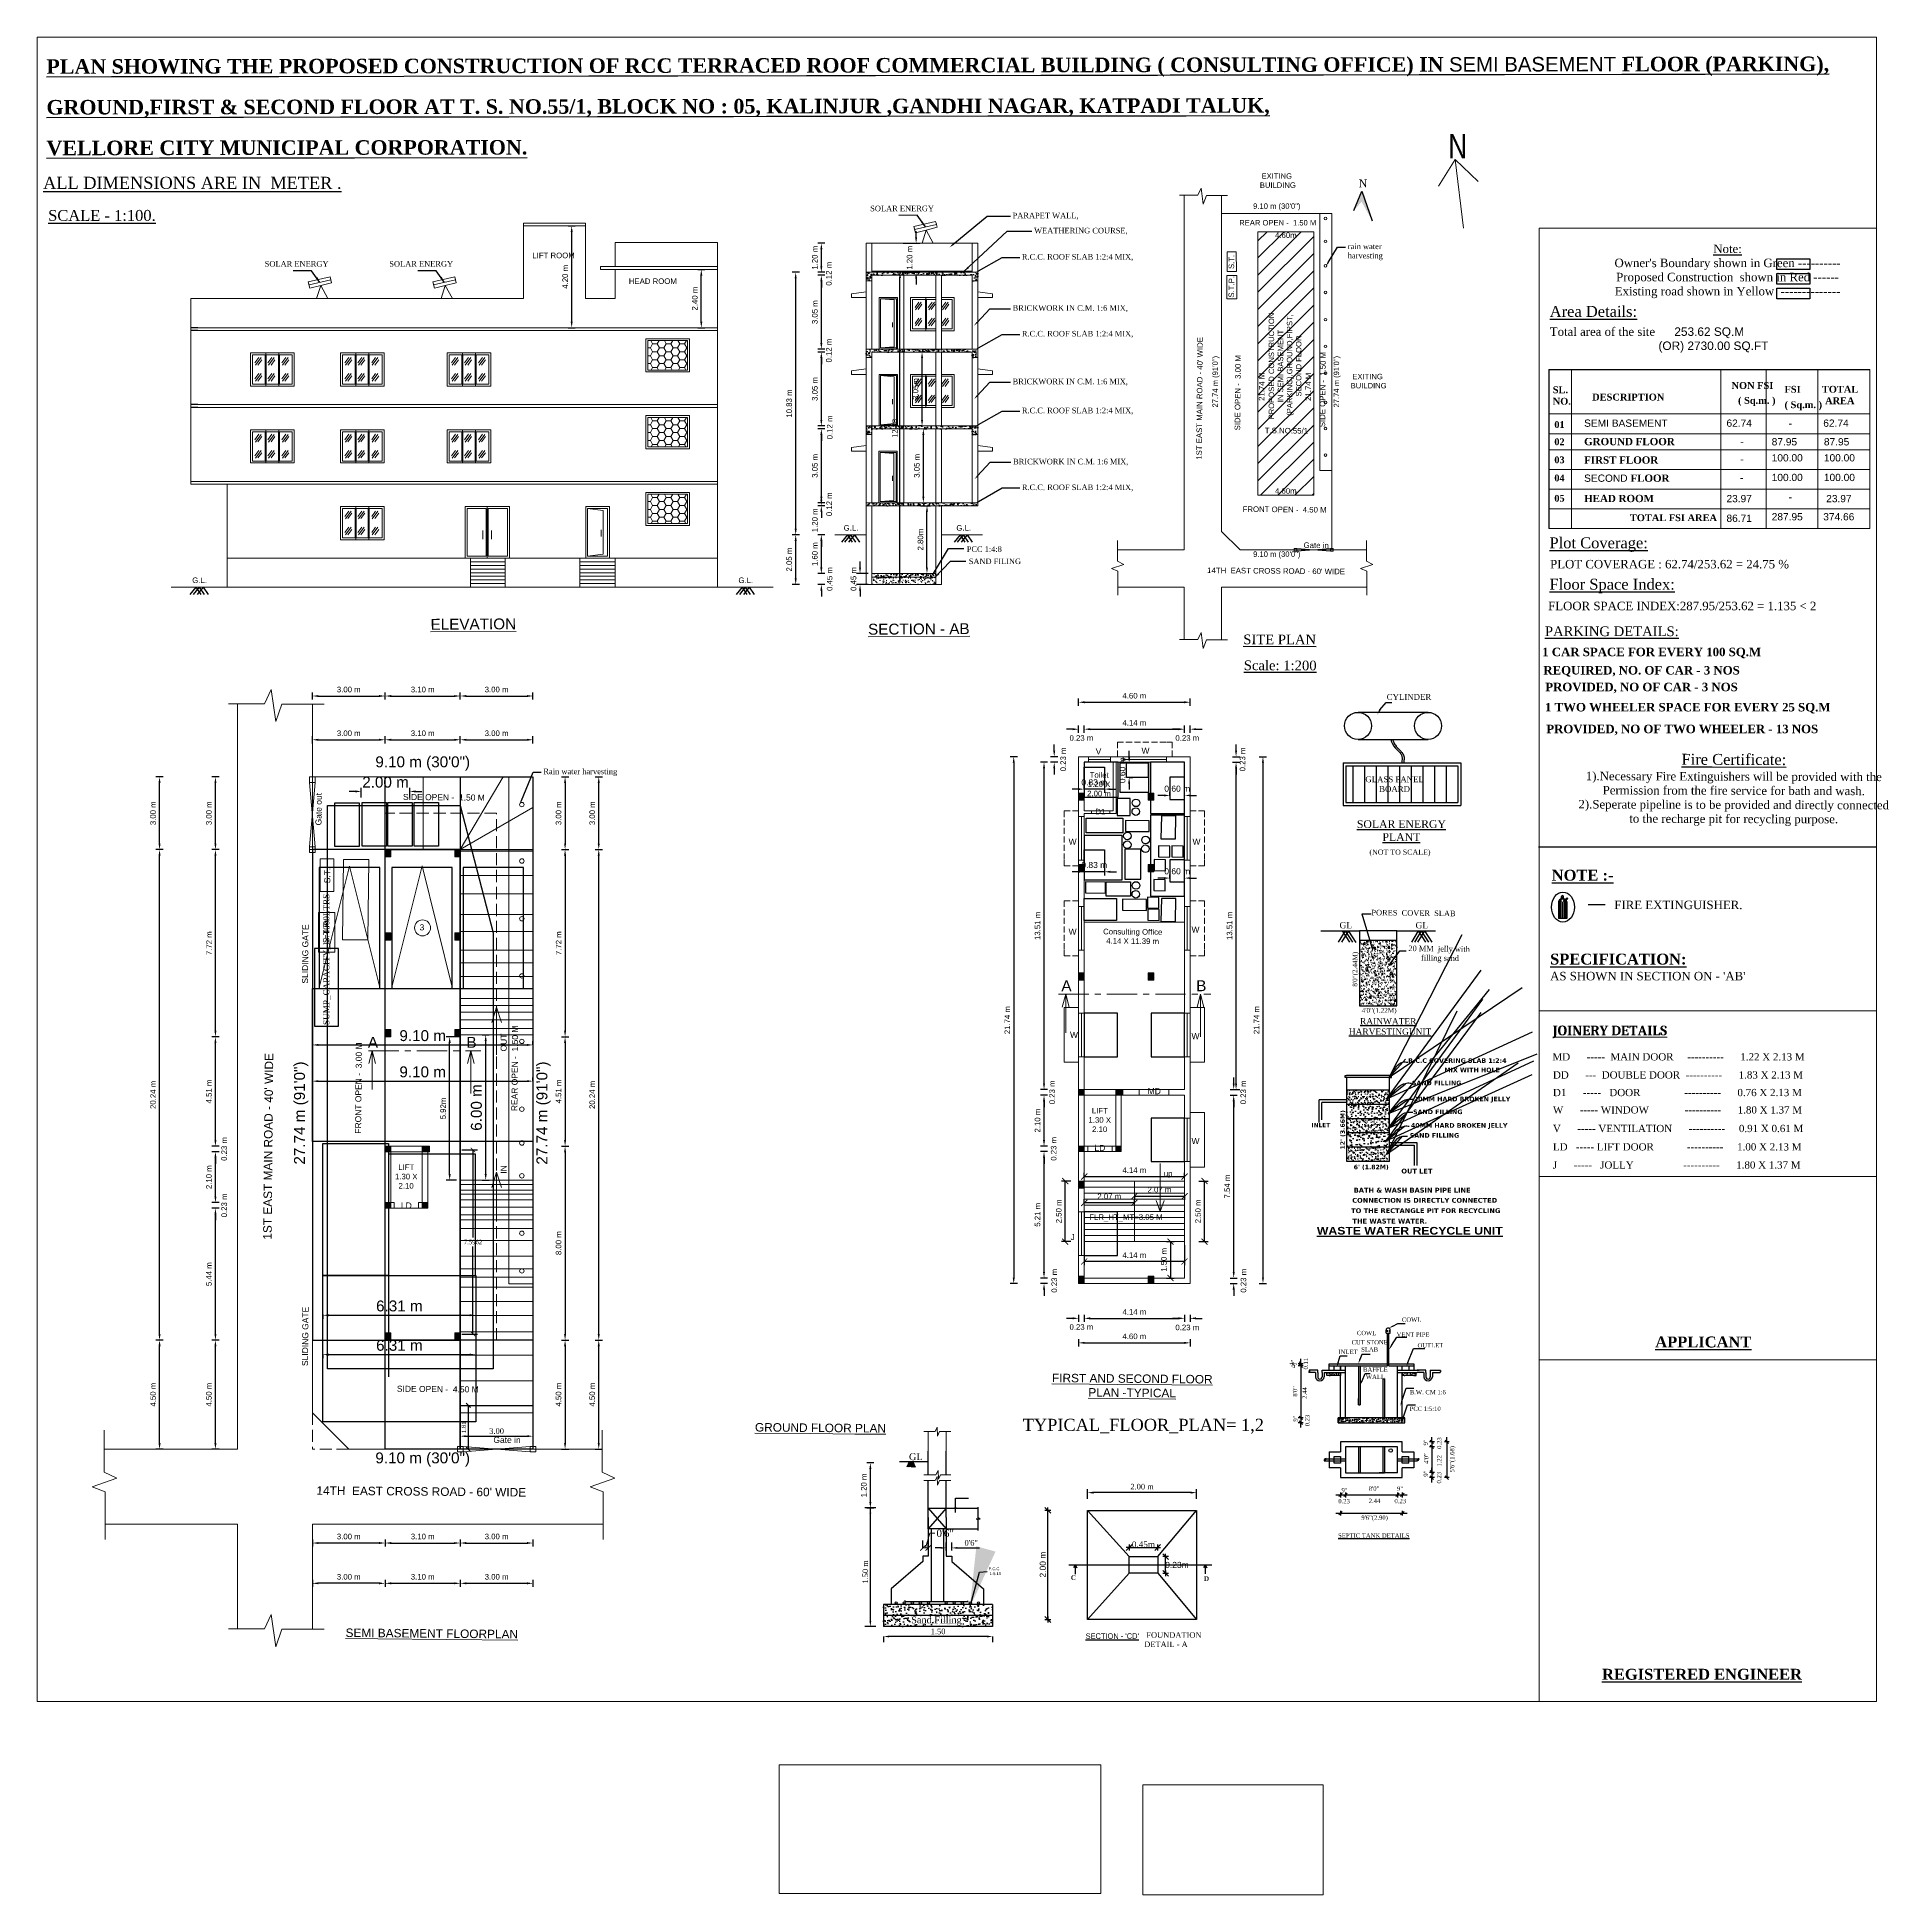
# Model space of a CAD drawing. Header units: metres. Extents: x -478 to 9074, y -2171 to 1762.
# Drawn here: x 8976.7 to 9053.1, y 28.8 to 105.5 of the extents above; entities that cross this region are included whole.
import ezdxf
from ezdxf import colors
from ezdxf.entities.mleader import LeaderData, LeaderLine
from ezdxf.math import Vec2, Vec3

# ---------------------------------------------------------------- set-up
doc = ezdxf.new("R2010")
doc.units = ezdxf.units.M
doc.header["$MEASUREMENT"] = 0
doc.linetypes.add('CABLIN', pattern=[0.35, 0.25, -0.1])
doc.linetypes.add('CENTER', pattern=[2, 1.25, -0.25, 0.25, -0.25])
for name, color, linetype in [('BLK_1_BASEMENT_-1_BLDG_FOOTPRINT', 1, 'Continuous'), ('BLK_1_FLR_-1_BSMNT_FOOT_PRINT', 7, 'Continuous'), ('BLK_1_FLR_-1_EXIT_WIDTH_DOOR', 7, 'Continuous'), ('BLK_1_FLR_0_REGULAR_ROOM_1', 7, 'Continuous'), ('BLK_1_FLR_1_BLT_UP_AREA', 7, 'Continuous'), ('BLK_1_FLR_1_CARPET_AREA', 15, 'Continuous'), ('BLK_1_FLR_1_CHAJJA', 6, 'Continuous'), ('BLK_1_FLR_1_DRINKING_WATER', 7, 'Continuous'), ('BLK_1_FLR_1_EXIT_WIDTH_STAIR', 1, 'Continuous'), ('BLK_1_FLR_1_LIFT_1', 30, 'Continuous'), ('BLK_1_FLR_1_LIGHT_VENTILATION_1', 7, 'Continuous'), ('BLK_1_FLR_1_REGULAR_ROOM_1', 7, 'Continuous'), ('BLK_1_FLR_1_SP_WC', 7, 'Continuous'), ('BLK_1_FLR_1_STAIR_1', 7, 'Continuous'), ('BLK_1_FLR_1_STAIR_1_FLIGHT_1', 7, 'Continuous'), ('BLK_1_FLR_1_STAIR_1_FLIGHT_2', 7, 'Continuous'), ('BLK_1_FLR_1_STAIR_1_LANDING_1', 7, 'Continuous'), ('BLK_1_FLR_1_URINAL', 235, 'Continuous'), ('BLK_1_FLR_1_WASH', 55, 'Continuous'), ('BLK_1_FLR_1_WATER_CLOSET', 7, 'Continuous'), ('BLK_1_FLR_2_LIGHT_VENTILATION_1', 7, 'Continuous'), ('BLK_1_HT_OF_BLDG', 5, 'Continuous'), ('BLK_1_LVL_-1_BSMNT_FRONT_SETBACK', 7, 'Continuous'), ('BLK_1_LVL_-1_BSMNT_REAR_SETBACK', 11, 'Continuous'), ('BLK_1_LVL_-1_BSMNT_SIDE_SETBACK1', 171, 'Continuous'), ('BLK_1_LVL_-1_BSMNT_SIDE_SETBACK2', 102, 'Continuous'), ('BLK_1_LVL_1_BLDG_FOOT_PRINT', 1, 'Continuous'), ('BLK_1_PARAPET_HT', 233, 'Continuous'), ('BLK_1_PLINTH_HEIGHT', 7, 'Continuous'), ('BLK_1FLR_0_STAIR_1_FLIGHT_2', 7, 'Continuous'), ('MAIN_GATE', 57, 'Continuous'), ('PER_AISLE_WIDTH', 7, 'Continuous'), ('PLOT_BOUNDARY', 70, 'Continuous'), ('RWH', 4, 'Continuous'), ('SEPTIC_TANK', 146, 'Continuous'), ('SOLAR_PANEL', 7, 'Continuous'), ('TOILET_VENTILATION', 7, 'Continuous'), ('TWO_WHEELER_DRIVE_WAY', 7, 'Continuous'), ('UG_SUMP', 194, 'Continuous')]:
    doc.layers.add(name, color=color, linetype=linetype)
for name, color, linetype, plot in [('BLK_1_FLR_-1_BLT_UP_AREA', 1, 'Continuous', False), ('BLK_1_FLR_-1_BLT_UP_AREA_DEDUCT', 1, 'Continuous', False), ('DA_PARKING', 1, 'Continuous', False), ('PARKING_SLOT', 30, 'Continuous', False), ('TWO_WHEELER_PARKING', 2, 'Continuous', False)]:
    doc.layers.add(name, color=color, linetype=linetype, plot=plot)
for name, color, linetype, lineweight in [('BLK_1_FLR_-1_VEHICLE_RAMP_1', 1, 'Continuous', 0), ('BLK_1_FLR_-1_VEHICLE_RAMP_2', 1, 'Continuous', 0), ('DIST_EXIT', 7, 'Continuous', 0), ('DRIVE_WAY', 7, 'Continuous', 0), ('LOCATION_PLAN', 7, 'Continuous', 0), ('NORTH_DIRECTION', 7, 'Continuous', 0)]:
    doc.layers.add(name, color=color, linetype=linetype, lineweight=lineweight)
doc.styles.add('56', font='')
doc.styles.add('RomanS', font='verdanab.ttf')
doc.styles.add('S', font='swiss.ttf')
doc.styles.get("Standard").update_dxf_attribs({"font": 'times.ttf'})
doc.styles.add('style1', font='times.ttf', dxfattribs={"height": 11})
doc.styles.add('THIN', font='GOTHIC.TTF', dxfattribs={"height": 1})
doc.styles.add('thin1', font='arial.ttf', dxfattribs={"height": 0.25})
doc.styles.add('USA TEXT', font='GOTHIC.TTF', dxfattribs={"width": 0.8})
doc.styles.get('56').set_extended_font_data('Arial Black')
doc.dimstyles.new('Aec_Arch_I$7', dxfattribs={"dimscale": 96, "dimtxt": 0.125, "dimasz": 0.125, "dimexe": 0.125, "dimexo": 0.125, "dimgap": 0.0625, "dimtad": 0, "dimdec": 1, "dimzin": 3, "dimdsep": 46, "dimlunit": 4, "dimtxsty": 'RomanS', "dimblk": 'OBLIQUE', "dimcen": 0.09375, "dimdle": 0.125, "dimadec": 0, "dimazin": 0, "dimtfac": 0.75, "dimtdec": 1, "dimtofl": 0, "dimtmove": 2, "dimatfit": 3, "dimfxl": 0, "dimfrac": 1, "dimtolj": 1, "dimtzin": 0, "dimarcsym": 0})
doc.dimstyles.new('Copy of 8DIM(NEW)', dxfattribs={"dimtxt": 0.25, "dimasz": 0.04, "dimexe": 0.18, "dimexo": 0.0625, "dimgap": 0, "dimtad": 2, "dimtih": 1, "dimtoh": 1, "dimzin": 3, "dimdsep": 46, "dimtxsty": 'thin1', "dimblk": 'ER', "dimcen": 0.09, "dimse1": 1, "dimse2": 1, "dimadec": 0, "dimazin": 0, "dimtfac": 1, "dimtofl": 0, "dimtmove": 0, "dimatfit": 3, "dimldrblk": 'CLOSED', "dimfxl": 0, "dimfrac": 2, "dimtolj": 1, "dimtzin": 0, "dimarcsym": 0})
doc.dimstyles.new('ISO-25', dxfattribs={"dimtxt": 2.5, "dimasz": 2.5, "dimexe": 1.25, "dimexo": 0.625, "dimtad": 1, "dimtxsty": 'Standard', "dimcen": 2.5, "dimadec": 0, "dimazin": 0, "dimtfac": 1, "dimtmove": 0, "dimatfit": 3, "dimfxl": 0, "dimarcsym": 0})
doc.dimstyles.new('METRIC', dxfattribs={"dimtxt": 0.45, "dimasz": 0.25, "dimexe": 0.15, "dimexo": 0.15, "dimgap": 0.15, "dimtad": 1, "dimzin": 0, "dimdsep": 46, "dimtxsty": 'S', "dimcen": 0, "dimclrd": 1, "dimclre": 1, "dimclrt": 5, "dimadec": 0, "dimazin": 2, "dimtfac": 1, "dimtix": 1, "dimtofl": 0, "dimtmove": 1, "dimatfit": 0, "dimfxl": 0, "dimtolj": 1, "dimtzin": 0, "dimarcsym": 0})
doc.dimstyles.get("Standard").update_dxf_attribs({"dimtxt": 0.23, "dimasz": 0.23, "dimexe": 0.23, "dimexo": 0.23, "dimgap": 0.09, "dimtad": 1, "dimzin": 0, "dimdsep": 46, "dimtxsty": 'Standard', "dimcen": 0.09, "dimadec": 0, "dimazin": 0, "dimtfac": 1, "dimtofl": 0, "dimtmove": 0, "dimatfit": 3, "dimfxl": 0, "dimtolj": 1, "dimtzin": 0, "dimarcsym": 0})
doc.dimstyles.new('STANDARD$0', dxfattribs={"dimscale": 0, "dimtxt": 9, "dimasz": 2, "dimexe": 2, "dimexo": 1, "dimgap": 0.5, "dimtad": 1, "dimdec": 1, "dimzin": 0, "dimdsep": 46, "dimlunit": 4, "dimtxsty": 'Standard', "dimblk1": 'ARCHTICK', "dimblk2": 'ARCHTICK', "dimsah": 1, "dimcen": 0, "dimdle": 1.5, "dimclrd": 1, "dimclre": 1, "dimclrt": 4, "dimadec": 0, "dimazin": 0, "dimtfac": 0.3, "dimtdec": 1, "dimtix": 1, "dimtmove": 0, "dimatfit": 3, "dimldrblk": 'ARCHTICK', "dimfxl": 0, "dimfrac": 2, "dimtolj": 1, "dimtzin": 0, "dimarcsym": 0})
pattern_1 = [(50, (-113.47602, -1.1986), (0.286904073, -0.025100854), [0.03, -0.33]), (355, (-113.47602, -1.1986), (-0.055500533, 0.3008768535), [0.024, -0.264]), (100.4514445, (-113.45211, -1.2007), (0.231403539, 0.275775996), [0.025496077, -0.280456845]), (46.1842, (-113.47602, -1.1186), (0.426896532, -0.066207712), [0.045, -0.495]), (96.6356355, (-113.44045, -1.1241), (0.373864778, 0.38964744), [0.038244137, -0.420685504]), (351.184164, (-113.47602, -1.1186), (0.373864778, 0.38964744), [0.036, -0.396]), (21, (-113.43602, -1.1386), (0.238762821, -0.161047556), [0.03, -0.33]), (326, (-113.43602, -1.1386), (0.097326133, 0.290060018), [0.024, -0.264]), (71.4514447, (-113.41613, -1.15202), (0.336088951, 0.129012461), [0.025496076, -0.280456845]), (37.5, (-113.47602, -1.1986), (0.0048639421, 0.1331575415), [0, -0.2608, 0, -0.268, 0, -0.265]), (7.5, (-113.47602, -1.1986), (0.105227815, 0.1577646848), [0, -0.1528, 0, -0.2548, 0, -0.101]), (327.5, (-113.56522, -1.1986), (0.2135289745, -0.0090219487), [0, -0.1, 0, -0.312, 0, -0.414]), (317.5, (-113.60522, -1.1986), (0.2332744677, 0.040041993), [0, -0.13, 0, -0.2072, 0, -0.294])]
pattern_2 = [(50, (9010.5381, 58.2621), (0.3959993, -0.0346454), [0.0414075, -0.4554824]), (355, (9010.5381, 58.2621), (-0.0766046, 0.415285), [0.033126, -0.364386]), (100.4514, (9010.5711, 58.2592), (0.319395, 0.3806395), [0.035191, -0.3871005]), (46.1842, (9010.5381, 58.3725), (0.589224, -0.091383), [0.062111, -0.683224]), (96.6356, (9010.5872, 58.3649), (0.516027, 0.53781), [0.052786, -0.58065]), (351.1842, (9010.5381, 58.3725), (0.516027, 0.53781), [0.049689, -0.546579]), (21, (9010.5933, 58.3449), (0.3295523, -0.222286), [0.0414075, -0.4554824]), (326, (9010.5933, 58.3449), (0.134334, 0.400355), [0.033126, -0.364386]), (71.4514, (9010.62076, 58.3264), (0.463887, 0.178069), [0.035191, -0.3871005]), (37.5, (9010.53809, 58.26209), (0.0067135, 0.1837907), [0, -0.3599691, 0, -0.369907, 0, -0.3657662]), (7.5, (9010.53809, 58.2621), (0.1452407, 0.2177547), [0, -0.2109022, 0, -0.3516876, 0, -0.1394052]), (327.5, (9010.41497, 58.26209), (0.2947233, -0.0124525), [0, -0.138025, 0, -0.430638, 0, -0.5714234]), (317.5, (9010.35976, 58.2621), (0.321977, 0.055268), [0, -0.1794325, 0, -0.2859877, 0, -0.4057934])]

# ---------------------------------------------------------------- blocks, each defined once
blk = doc.blocks.new('*D121')
at = {"lineweight": -2}
for p, q in [((9003.936, 95.885), (9004.236, 95.885)), ((9004.086, 93.735), (9004.086, 95.635)), ((9003.936, 93.485), (9004.236, 93.485))]:
    blk.add_line(p, q, dxfattribs=at)
for points in [[(9004.044, 95.635), (9004.128, 95.635), (9004.086, 95.885)], [(9004.044, 93.735), (9004.128, 93.735), (9004.086, 93.485)]]:
    blk.add_solid(points)
at = {"layer": 'Defpoints', "color": 0}
for p in [(9000.525, 95.885), (9004.086, 95.885), (9000.525, 93.485)]:
    blk.add_point(p, dxfattribs=at)
at = {"color": 0, "insert": (9003.818, 94.685), "char_height": 0.23, "attachment_point": 5, "rotation": 90, "style": 'S'}
blk.add_mtext('\\A1;2.40 m', dxfattribs=at)
blk = doc.blocks.new('*D122')
at = {"lineweight": -2}
for p, q in [((8998.587, 97.685), (8998.887, 97.685)), ((8998.737, 93.735), (8998.737, 97.435)), ((8998.587, 93.485), (8998.887, 93.485))]:
    blk.add_line(p, q, dxfattribs=at)
for points in [[(8998.695, 97.435), (8998.779, 97.435), (8998.737, 97.685)], [(8998.695, 93.735), (8998.779, 93.735), (8998.737, 93.485)]]:
    blk.add_solid(points)
at = {"layer": 'Defpoints', "color": 0}
for p in [(8998.409, 97.685), (8998.737, 97.685), (8998.409, 93.485)]:
    blk.add_point(p, dxfattribs=at)
at = {"color": 0, "insert": (8998.469, 95.585), "char_height": 0.23, "attachment_point": 5, "rotation": 90, "style": 'S'}
blk.add_mtext('\\A1;4.20 m', dxfattribs=at)
blk = doc.blocks.new('*D123')
at = {"color": 0, "lineweight": -2}
for p, q in [((8995.038, 64.311), (8995.339, 64.311)), ((8995.189, 58.561), (8995.189, 64.061)), ((8995.038, 58.311), (8995.339, 58.311))]:
    blk.add_line(p, q, dxfattribs=at)
at = {"color": 0}
for points in [[(8995.147, 64.061), (8995.23, 64.061), (8995.189, 64.311)], [(8995.147, 58.561), (8995.23, 58.561), (8995.189, 58.311)]]:
    blk.add_solid(points, dxfattribs=at)
at = {"layer": 'Defpoints', "color": 0}
for p in [(8994.888, 64.311), (8995.189, 64.311), (8994.888, 58.311)]:
    blk.add_point(p, dxfattribs=at)
at = {"color": 7, "lineweight": 20, "insert": (8994.807, 61.311), "char_height": 0.45, "attachment_point": 5, "rotation": 90, "style": 'S'}
blk.add_mtext('\\A1;6.00 m', dxfattribs=at)
blk = doc.blocks.new('*D125')
at = {"lineweight": -2}
for p, q in [((9009.189, 84.941), (9008.889, 84.941)), ((9009.039, 83.591), (9009.039, 84.691)), ((9009.189, 83.341), (9008.889, 83.341))]:
    blk.add_line(p, q, dxfattribs=at)
for points in [[(9008.997, 84.691), (9009.081, 84.691), (9009.039, 84.941)], [(9008.997, 83.591), (9009.081, 83.591), (9009.039, 83.341)]]:
    blk.add_solid(points)
at = {"layer": 'Defpoints', "color": 0}
for p in [(9009.039, 84.941), (9010.894, 84.941), (9011.26, 83.341)]:
    blk.add_point(p, dxfattribs=at)
at = {"color": 0, "insert": (9008.771, 84.141), "char_height": 0.23, "attachment_point": 5, "rotation": 90, "style": 'S'}
blk.add_mtext('\\A1;1.60 m', dxfattribs=at)
blk = doc.blocks.new('*D126')
at = {"lineweight": -2}
for p, q in [((9009.039, 86.511), (9009.039, 86.761)), ((9009.189, 86.261), (9008.889, 86.261)), ((9009.189, 86.141), (9008.889, 86.141)), ((9009.039, 85.891), (9009.039, 85.641))]:
    blk.add_line(p, q, dxfattribs=at)
for points in [[(9008.997, 86.511), (9009.081, 86.511), (9009.039, 86.261)], [(9008.997, 85.891), (9009.081, 85.891), (9009.039, 86.141)]]:
    blk.add_solid(points)
at = {"layer": 'Defpoints', "color": 0}
for p in [(9009.039, 86.261), (9012.034, 86.141), (9012.055, 86.261)]:
    blk.add_point(p, dxfattribs=at)
at = {"color": 0, "insert": (9009.364, 86.201), "char_height": 0.23, "attachment_point": 5, "rotation": 90, "style": 'S'}
blk.add_mtext('\\A1;0.12 m', dxfattribs=at)
blk = doc.blocks.new('*D127')
at = {"lineweight": -2}
for p, q in [((9009.189, 89.311), (9008.889, 89.311)), ((9009.039, 86.511), (9009.039, 89.061)), ((9009.189, 86.261), (9008.889, 86.261))]:
    blk.add_line(p, q, dxfattribs=at)
for points in [[(9008.997, 89.061), (9009.081, 89.061), (9009.039, 89.311)], [(9008.997, 86.511), (9009.081, 86.511), (9009.039, 86.261)]]:
    blk.add_solid(points)
at = {"layer": 'Defpoints', "color": 0}
for p in [(9009.039, 89.311), (9011.976, 89.311), (9012.055, 86.261)]:
    blk.add_point(p, dxfattribs=at)
at = {"color": 0, "insert": (9008.771, 87.786), "char_height": 0.23, "attachment_point": 5, "rotation": 90, "style": 'S'}
blk.add_mtext('\\A1;3.05 m', dxfattribs=at)
blk = doc.blocks.new('*D128')
at = {"lineweight": -2}
for p, q in [((9009.039, 89.681), (9009.039, 89.931)), ((9009.189, 89.431), (9008.889, 89.431)), ((9009.189, 89.311), (9008.889, 89.311)), ((9009.039, 89.061), (9009.039, 88.811))]:
    blk.add_line(p, q, dxfattribs=at)
for points in [[(9008.997, 89.681), (9009.081, 89.681), (9009.039, 89.431)], [(9008.997, 89.061), (9009.081, 89.061), (9009.039, 89.311)]]:
    blk.add_solid(points)
at = {"layer": 'Defpoints', "color": 0}
for p in [(9009.039, 89.431), (9011.974, 89.431), (9011.976, 89.311)]:
    blk.add_point(p, dxfattribs=at)
at = {"color": 0, "insert": (9009.386, 89.371), "char_height": 0.23, "attachment_point": 5, "rotation": 90, "style": 'S'}
blk.add_mtext('\\A1;0.12 m', dxfattribs=at)
blk = doc.blocks.new('*D129')
at = {"lineweight": -2}
for p, q in [((9009.189, 92.481), (9008.889, 92.481)), ((9009.039, 89.681), (9009.039, 92.231)), ((9009.189, 89.431), (9008.889, 89.431))]:
    blk.add_line(p, q, dxfattribs=at)
for points in [[(9008.997, 92.231), (9009.081, 92.231), (9009.039, 92.481)], [(9008.997, 89.681), (9009.081, 89.681), (9009.039, 89.431)]]:
    blk.add_solid(points)
at = {"layer": 'Defpoints', "color": 0}
for p in [(9009.039, 92.481), (9012.003, 92.481), (9011.974, 89.431)]:
    blk.add_point(p, dxfattribs=at)
at = {"color": 0, "insert": (9008.771, 90.956), "char_height": 0.23, "attachment_point": 5, "rotation": 90, "style": 'S'}
blk.add_mtext('\\A1;3.05 m', dxfattribs=at)
blk = doc.blocks.new('*D130')
at = {"lineweight": -2}
for p, q in [((9009.039, 92.851), (9009.039, 93.101)), ((9009.189, 92.601), (9008.889, 92.601)), ((9009.189, 92.481), (9008.889, 92.481)), ((9009.039, 92.231), (9009.039, 91.981))]:
    blk.add_line(p, q, dxfattribs=at)
for points in [[(9008.997, 92.851), (9009.081, 92.851), (9009.039, 92.601)], [(9008.997, 92.231), (9009.081, 92.231), (9009.039, 92.481)]]:
    blk.add_solid(points)
at = {"layer": 'Defpoints', "color": 0}
for p in [(9009.039, 92.601), (9012.003, 92.481), (9012.011, 92.601)]:
    blk.add_point(p, dxfattribs=at)
at = {"color": 0, "insert": (9009.35, 92.541), "char_height": 0.23, "attachment_point": 5, "rotation": 90, "style": 'S'}
blk.add_mtext('\\A1;0.12 m', dxfattribs=at)
blk = doc.blocks.new('*D131')
at = {"lineweight": -2}
for p, q in [((9009.189, 95.651), (9008.889, 95.651)), ((9009.039, 92.851), (9009.039, 95.401)), ((9009.189, 92.601), (9008.889, 92.601))]:
    blk.add_line(p, q, dxfattribs=at)
for points in [[(9008.997, 95.401), (9009.081, 95.401), (9009.039, 95.651)], [(9008.997, 92.851), (9009.081, 92.851), (9009.039, 92.601)]]:
    blk.add_solid(points)
at = {"layer": 'Defpoints', "color": 0}
for p in [(9009.039, 95.651), (9011.983, 95.651), (9012.011, 92.601)]:
    blk.add_point(p, dxfattribs=at)
at = {"color": 0, "insert": (9008.771, 94.126), "char_height": 0.23, "attachment_point": 5, "rotation": 90, "style": 'S'}
blk.add_mtext('\\A1;3.05 m', dxfattribs=at)
blk = doc.blocks.new('*D132')
at = {"lineweight": -2}
for p, q in [((9009.039, 96.021), (9009.039, 96.271)), ((9009.189, 95.771), (9008.889, 95.771)), ((9009.189, 95.651), (9008.889, 95.651)), ((9009.039, 95.401), (9009.039, 95.151))]:
    blk.add_line(p, q, dxfattribs=at)
for points in [[(9008.997, 96.021), (9009.081, 96.021), (9009.039, 95.771)], [(9008.997, 95.401), (9009.081, 95.401), (9009.039, 95.651)]]:
    blk.add_solid(points)
at = {"layer": 'Defpoints', "color": 0}
for p in [(9009.039, 95.771), (9011.954, 95.771), (9011.983, 95.651)]:
    blk.add_point(p, dxfattribs=at)
at = {"color": 0, "insert": (9009.35, 95.711), "char_height": 0.23, "attachment_point": 5, "rotation": 90, "style": 'S'}
blk.add_mtext('\\A1;0.12 m', dxfattribs=at)
blk = doc.blocks.new('*D133')
at = {"lineweight": -2}
for p, q in [((9009.189, 96.971), (9008.889, 96.971)), ((9009.039, 96.021), (9009.039, 96.721)), ((9009.189, 95.771), (9008.889, 95.771))]:
    blk.add_line(p, q, dxfattribs=at)
for points in [[(9008.997, 96.721), (9009.081, 96.721), (9009.039, 96.971)], [(9008.997, 96.021), (9009.081, 96.021), (9009.039, 95.771)]]:
    blk.add_solid(points)
at = {"layer": 'Defpoints', "color": 0}
for p in [(9009.039, 96.971), (9011.924, 96.971), (9011.954, 95.771)]:
    blk.add_point(p, dxfattribs=at)
at = {"color": 0, "insert": (9008.771, 96.371), "char_height": 0.23, "attachment_point": 5, "rotation": 90, "style": 'S'}
blk.add_mtext('\\A1;1.20 m', dxfattribs=at)
blk = doc.blocks.new('*D134')
at = {"lineweight": -2}
for p, q in [((9009.039, 86.391), (9009.039, 86.641)), ((9009.189, 86.141), (9008.889, 86.141)), ((9009.189, 84.941), (9008.889, 84.941)), ((9009.039, 84.691), (9009.039, 84.441))]:
    blk.add_line(p, q, dxfattribs=at)
for points in [[(9008.997, 86.391), (9009.081, 86.391), (9009.039, 86.141)], [(9008.997, 84.691), (9009.081, 84.691), (9009.039, 84.941)]]:
    blk.add_solid(points)
at = {"layer": 'Defpoints', "color": 0}
for p in [(9009.039, 86.141), (9010.894, 86.141), (9010.894, 84.941)]:
    blk.add_point(p, dxfattribs=at)
at = {"color": 0, "insert": (9008.771, 85.541), "char_height": 0.23, "attachment_point": 5, "rotation": 90, "style": 'S'}
blk.add_mtext('\\A1;1.20 m', dxfattribs=at)
blk = doc.blocks.new('*D135')
at = {"lineweight": -2}
for p, q in [((9008.131, 95.771), (9007.831, 95.771)), ((9007.981, 85.191), (9007.981, 95.521)), ((9008.131, 84.941), (9007.831, 84.941))]:
    blk.add_line(p, q, dxfattribs=at)
for points in [[(9007.939, 95.521), (9008.022, 95.521), (9007.981, 95.771)], [(9007.939, 85.191), (9008.022, 85.191), (9007.981, 84.941)]]:
    blk.add_solid(points)
at = {"layer": 'Defpoints', "color": 0}
for p in [(9007.981, 95.771), (9010.894, 95.771), (9010.894, 84.941)]:
    blk.add_point(p, dxfattribs=at)
at = {"color": 0, "insert": (9007.713, 90.356), "char_height": 0.23, "attachment_point": 5, "rotation": 90, "style": 'S'}
blk.add_mtext('\\A1;10.83 m', dxfattribs=at)
blk = doc.blocks.new('*D137')
at = {"lineweight": -2}
for p, q in [((8988.039, 43.49), (8988.039, 43.19)), ((8990.789, 43.34), (8988.289, 43.34)), ((8991.039, 43.49), (8991.039, 43.19))]:
    blk.add_line(p, q, dxfattribs=at)
for points in [[(8988.289, 43.382), (8988.289, 43.298), (8988.039, 43.34)], [(8990.789, 43.382), (8990.789, 43.298), (8991.039, 43.34)]]:
    blk.add_solid(points)
at = {"layer": 'Defpoints', "color": 0}
for p in [(8988.039, 52.159), (8991.039, 52.159), (8988.039, 43.34)]:
    blk.add_point(p, dxfattribs=at)
at = {"color": 0, "insert": (8989.539, 43.608), "char_height": 0.23, "attachment_point": 5, "style": 'S'}
blk.add_mtext('\\A1;3.00 m', dxfattribs=at)
blk = doc.blocks.new('*D138')
at = {"lineweight": -2}
for p, q in [((8991.039, 43.49), (8991.039, 43.19)), ((8991.289, 43.34), (8993.889, 43.34)), ((8994.139, 43.49), (8994.139, 43.19))]:
    blk.add_line(p, q, dxfattribs=at)
for points in [[(8991.289, 43.382), (8991.289, 43.298), (8991.039, 43.34)], [(8993.889, 43.382), (8993.889, 43.298), (8994.139, 43.34)]]:
    blk.add_solid(points)
at = {"layer": 'Defpoints', "color": 0}
for p in [(8991.039, 52.159), (8994.139, 52.159), (8994.139, 43.34)]:
    blk.add_point(p, dxfattribs=at)
at = {"color": 0, "insert": (8992.589, 43.608), "char_height": 0.23, "attachment_point": 5, "style": 'S'}
blk.add_mtext('\\A1;3.10 m', dxfattribs=at)
blk = doc.blocks.new('*D139')
at = {"lineweight": -2}
for p, q in [((8994.139, 43.49), (8994.139, 43.19)), ((8994.389, 43.34), (8996.889, 43.34)), ((8997.139, 43.49), (8997.139, 43.19))]:
    blk.add_line(p, q, dxfattribs=at)
for points in [[(8994.389, 43.382), (8994.389, 43.298), (8994.139, 43.34)], [(8996.889, 43.382), (8996.889, 43.298), (8997.139, 43.34)]]:
    blk.add_solid(points)
at = {"layer": 'Defpoints', "color": 0}
for p in [(8994.139, 52.159), (8997.139, 52.159), (8997.139, 43.34)]:
    blk.add_point(p, dxfattribs=at)
at = {"color": 0, "insert": (8995.639, 43.608), "char_height": 0.23, "attachment_point": 5, "style": 'S'}
blk.add_mtext('\\A1;3.00 m', dxfattribs=at)
blk = doc.blocks.new('*D140')
at = {"lineweight": -2}
for p, q in [((8984.187, 51.711), (8983.887, 51.711)), ((8984.037, 47.461), (8984.037, 51.461)), ((8984.187, 47.211), (8983.887, 47.211))]:
    blk.add_line(p, q, dxfattribs=at)
for points in [[(8983.996, 51.461), (8984.079, 51.461), (8984.037, 51.711)], [(8983.996, 47.461), (8984.079, 47.461), (8984.037, 47.211)]]:
    blk.add_solid(points)
at = {"layer": 'Defpoints', "color": 0}
for p in [(8984.037, 51.711), (8991.797, 51.711), (8991.797, 47.211)]:
    blk.add_point(p, dxfattribs=at)
at = {"color": 0, "insert": (8983.769, 49.461), "char_height": 0.23, "attachment_point": 5, "rotation": 90, "style": 'S'}
blk.add_mtext('\\A1;4.50 m', dxfattribs=at)
blk = doc.blocks.new('*D141')
at = {"lineweight": -2}
for p, q in [((8984.187, 57.155), (8983.887, 57.155)), ((8984.037, 51.961), (8984.037, 56.905)), ((8984.187, 51.711), (8983.887, 51.711))]:
    blk.add_line(p, q, dxfattribs=at)
for points in [[(8983.996, 56.905), (8984.079, 56.905), (8984.037, 57.155)], [(8983.996, 51.961), (8984.079, 51.961), (8984.037, 51.711)]]:
    blk.add_solid(points)
at = {"layer": 'Defpoints', "color": 0}
for p in [(8984.037, 57.155), (8991.797, 57.155), (8991.797, 51.711)]:
    blk.add_point(p, dxfattribs=at)
at = {"color": 0, "insert": (8983.769, 54.433), "char_height": 0.23, "attachment_point": 5, "rotation": 90, "style": 'S'}
blk.add_mtext('\\A1;5.44 m', dxfattribs=at)
blk = doc.blocks.new('*D142')
at = {"lineweight": -2}
for p, q in [((8984.037, 57.635), (8984.037, 57.885)), ((8984.187, 57.385), (8983.887, 57.385)), ((8984.187, 57.155), (8983.887, 57.155)), ((8984.037, 56.905), (8984.037, 56.655))]:
    blk.add_line(p, q, dxfattribs=at)
for points in [[(8983.996, 57.635), (8984.079, 57.635), (8984.037, 57.385)], [(8983.996, 56.905), (8984.079, 56.905), (8984.037, 57.155)]]:
    blk.add_solid(points)
at = {"layer": 'Defpoints', "color": 0}
for p in [(8984.037, 57.385), (8991.374, 57.385), (8991.797, 57.155)]:
    blk.add_point(p, dxfattribs=at)
at = {"color": 0, "insert": (8984.398, 57.27), "char_height": 0.23, "attachment_point": 5, "rotation": 90, "style": 'S'}
blk.add_mtext('\\A1;0.23 m', dxfattribs=at)
blk = doc.blocks.new('*D143')
at = {"lineweight": -2}
for p, q in [((8984.187, 59.485), (8983.887, 59.485)), ((8984.037, 57.635), (8984.037, 59.235)), ((8984.187, 57.385), (8983.887, 57.385))]:
    blk.add_line(p, q, dxfattribs=at)
for points in [[(8983.996, 59.235), (8984.079, 59.235), (8984.037, 59.485)], [(8983.996, 57.635), (8984.079, 57.635), (8984.037, 57.385)]]:
    blk.add_solid(points)
at = {"layer": 'Defpoints', "color": 0}
for p in [(8984.037, 59.485), (8991.797, 59.485), (8991.374, 57.385)]:
    blk.add_point(p, dxfattribs=at)
at = {"color": 0, "insert": (8983.769, 58.435), "char_height": 0.23, "attachment_point": 5, "rotation": 90, "style": 'S'}
blk.add_mtext('\\A1;2.10 m', dxfattribs=at)
blk = doc.blocks.new('*D144')
at = {"lineweight": -2}
for p, q in [((8984.037, 59.965), (8984.037, 60.215)), ((8984.187, 59.715), (8983.887, 59.715)), ((8984.187, 59.485), (8983.887, 59.485)), ((8984.037, 59.235), (8984.037, 58.985))]:
    blk.add_line(p, q, dxfattribs=at)
for points in [[(8983.996, 59.965), (8984.079, 59.965), (8984.037, 59.715)], [(8983.996, 59.235), (8984.079, 59.235), (8984.037, 59.485)]]:
    blk.add_solid(points)
at = {"layer": 'Defpoints', "color": 0}
for p in [(8984.037, 59.715), (8991.797, 59.715), (8991.797, 59.485)]:
    blk.add_point(p, dxfattribs=at)
at = {"color": 0, "insert": (8984.398, 59.6), "char_height": 0.23, "attachment_point": 5, "rotation": 90, "style": 'S'}
blk.add_mtext('\\A1;0.23 m', dxfattribs=at)
blk = doc.blocks.new('*D145')
at = {"lineweight": -2}
for p, q in [((8984.187, 64.227), (8983.887, 64.227)), ((8984.037, 59.965), (8984.037, 63.977)), ((8984.187, 59.715), (8983.887, 59.715))]:
    blk.add_line(p, q, dxfattribs=at)
for points in [[(8983.996, 63.977), (8984.079, 63.977), (8984.037, 64.227)], [(8983.996, 59.965), (8984.079, 59.965), (8984.037, 59.715)]]:
    blk.add_solid(points)
at = {"layer": 'Defpoints', "color": 0}
for p in [(8984.037, 64.227), (8991.797, 64.227), (8991.797, 59.715)]:
    blk.add_point(p, dxfattribs=at)
at = {"color": 0, "insert": (8983.769, 61.971), "char_height": 0.23, "attachment_point": 5, "rotation": 90, "style": 'S'}
blk.add_mtext('\\A1;4.51 m', dxfattribs=at)
blk = doc.blocks.new('*D146')
at = {"lineweight": -2}
for p, q in [((8984.187, 71.951), (8983.887, 71.951)), ((8984.037, 64.477), (8984.037, 71.701)), ((8984.187, 64.227), (8983.887, 64.227))]:
    blk.add_line(p, q, dxfattribs=at)
for points in [[(8983.996, 71.701), (8984.079, 71.701), (8984.037, 71.951)], [(8983.996, 64.477), (8984.079, 64.477), (8984.037, 64.227)]]:
    blk.add_solid(points)
at = {"layer": 'Defpoints', "color": 0}
for p in [(8984.037, 71.951), (8991.567, 71.951), (8991.797, 64.227)]:
    blk.add_point(p, dxfattribs=at)
at = {"color": 0, "insert": (8983.772, 68.089), "char_height": 0.23, "attachment_point": 5, "rotation": 90, "style": 'S'}
blk.add_mtext('\\A1;7.72 m', dxfattribs=at)
blk = doc.blocks.new('*D147')
at = {"lineweight": -2}
for p, q in [((8984.187, 74.951), (8983.887, 74.951)), ((8984.037, 72.201), (8984.037, 74.701)), ((8984.187, 71.951), (8983.887, 71.951))]:
    blk.add_line(p, q, dxfattribs=at)
for points in [[(8983.996, 74.701), (8984.079, 74.701), (8984.037, 74.951)], [(8983.996, 72.201), (8984.079, 72.201), (8984.037, 71.951)]]:
    blk.add_solid(points)
at = {"layer": 'Defpoints', "color": 0}
for p in [(8984.037, 74.951), (8991.567, 74.951), (8991.567, 71.951)]:
    blk.add_point(p, dxfattribs=at)
at = {"color": 0, "insert": (8983.769, 73.451), "char_height": 0.23, "attachment_point": 5, "rotation": 90, "style": 'S'}
blk.add_mtext('\\A1;3.00 m', dxfattribs=at)
blk = doc.blocks.new('*D148')
at = {"lineweight": -2}
for p, q in [((8988.039, 41.827), (8988.039, 41.527)), ((8990.789, 41.677), (8988.289, 41.677)), ((8991.039, 41.827), (8991.039, 41.527))]:
    blk.add_line(p, q, dxfattribs=at)
for points in [[(8988.289, 41.719), (8988.289, 41.636), (8988.039, 41.677)], [(8990.789, 41.719), (8990.789, 41.636), (8991.039, 41.677)]]:
    blk.add_solid(points)
at = {"layer": 'Defpoints', "color": 0}
for p in [(8988.039, 50.496), (8991.039, 50.496), (8988.039, 41.677)]:
    blk.add_point(p, dxfattribs=at)
at = {"color": 0, "insert": (8989.539, 41.946), "char_height": 0.23, "attachment_point": 5, "style": 'S'}
blk.add_mtext('\\A1;3.00 m', dxfattribs=at)
blk = doc.blocks.new('*D149')
at = {"lineweight": -2}
for p, q in [((8991.039, 41.827), (8991.039, 41.527)), ((8991.289, 41.677), (8993.889, 41.677)), ((8994.139, 41.827), (8994.139, 41.527))]:
    blk.add_line(p, q, dxfattribs=at)
for points in [[(8991.289, 41.719), (8991.289, 41.636), (8991.039, 41.677)], [(8993.889, 41.719), (8993.889, 41.636), (8994.139, 41.677)]]:
    blk.add_solid(points)
at = {"layer": 'Defpoints', "color": 0}
for p in [(8991.039, 50.496), (8994.139, 50.496), (8994.139, 41.677)]:
    blk.add_point(p, dxfattribs=at)
at = {"color": 0, "insert": (8992.589, 41.946), "char_height": 0.23, "attachment_point": 5, "style": 'S'}
blk.add_mtext('\\A1;3.10 m', dxfattribs=at)
blk = doc.blocks.new('*D150')
at = {"lineweight": -2}
for p, q in [((8994.139, 41.827), (8994.139, 41.527)), ((8994.389, 41.677), (8996.889, 41.677)), ((8997.139, 41.827), (8997.139, 41.527))]:
    blk.add_line(p, q, dxfattribs=at)
for points in [[(8994.389, 41.719), (8994.389, 41.636), (8994.139, 41.677)], [(8996.889, 41.719), (8996.889, 41.636), (8997.139, 41.677)]]:
    blk.add_solid(points)
at = {"layer": 'Defpoints', "color": 0}
for p in [(8994.139, 50.496), (8997.139, 50.496), (8997.139, 41.677)]:
    blk.add_point(p, dxfattribs=at)
at = {"color": 0, "insert": (8995.639, 41.946), "char_height": 0.23, "attachment_point": 5, "style": 'S'}
blk.add_mtext('\\A1;3.00 m', dxfattribs=at)
blk = doc.blocks.new('*D151')
at = {"lineweight": -2}
for p, q in [((8981.881, 51.711), (8981.581, 51.711)), ((8981.731, 47.461), (8981.731, 51.461)), ((8981.881, 47.211), (8981.581, 47.211))]:
    blk.add_line(p, q, dxfattribs=at)
for points in [[(8981.689, 51.461), (8981.773, 51.461), (8981.731, 51.711)], [(8981.689, 47.461), (8981.773, 47.461), (8981.731, 47.211)]]:
    blk.add_solid(points)
at = {"layer": 'Defpoints', "color": 0}
for p in [(8981.731, 51.711), (8991.976, 51.711), (8991.976, 47.211)]:
    blk.add_point(p, dxfattribs=at)
at = {"color": 0, "insert": (8981.463, 49.461), "char_height": 0.23, "attachment_point": 5, "rotation": 90, "style": 'S'}
blk.add_mtext('\\A1;4.50 m', dxfattribs=at)
blk = doc.blocks.new('*D152')
at = {"lineweight": -2}
for p, q in [((8981.881, 71.951), (8981.581, 71.951)), ((8981.731, 51.961), (8981.731, 71.701)), ((8981.881, 51.711), (8981.581, 51.711))]:
    blk.add_line(p, q, dxfattribs=at)
for points in [[(8981.689, 71.701), (8981.773, 71.701), (8981.731, 71.951)], [(8981.689, 51.961), (8981.773, 51.961), (8981.731, 51.711)]]:
    blk.add_solid(points)
at = {"layer": 'Defpoints', "color": 0}
for p in [(8981.731, 71.951), (8991.797, 71.951), (8991.976, 51.711)]:
    blk.add_point(p, dxfattribs=at)
at = {"color": 0, "insert": (8981.463, 61.831), "char_height": 0.23, "attachment_point": 5, "rotation": 90, "style": 'S'}
blk.add_mtext('\\A1;20.24 m', dxfattribs=at)
blk = doc.blocks.new('*D153')
at = {"lineweight": -2}
for p, q in [((8981.881, 74.951), (8981.581, 74.951)), ((8981.731, 72.201), (8981.731, 74.701)), ((8981.881, 71.951), (8981.581, 71.951))]:
    blk.add_line(p, q, dxfattribs=at)
for points in [[(8981.689, 74.701), (8981.773, 74.701), (8981.731, 74.951)], [(8981.689, 72.201), (8981.773, 72.201), (8981.731, 71.951)]]:
    blk.add_solid(points)
at = {"layer": 'Defpoints', "color": 0}
for p in [(8981.731, 74.951), (8991.88, 74.951), (8991.797, 71.951)]:
    blk.add_point(p, dxfattribs=at)
at = {"color": 0, "insert": (8981.463, 73.451), "char_height": 0.23, "attachment_point": 5, "rotation": 90, "style": 'S'}
blk.add_mtext('\\A1;3.00 m', dxfattribs=at)
blk = doc.blocks.new('*D154')
at = {"lineweight": -2}
for p, q in [((8988.039, 76.333), (8988.039, 76.633)), ((8988.289, 76.483), (8990.789, 76.483)), ((8991.039, 76.333), (8991.039, 76.633))]:
    blk.add_line(p, q, dxfattribs=at)
for points in [[(8988.289, 76.525), (8988.289, 76.441), (8988.039, 76.483)], [(8990.789, 76.525), (8990.789, 76.441), (8991.039, 76.483)]]:
    blk.add_solid(points)
at = {"layer": 'Defpoints', "color": 0}
for p in [(8991.039, 76.483), (8988.039, 71.429), (8991.039, 71.429)]:
    blk.add_point(p, dxfattribs=at)
at = {"color": 0, "insert": (8989.539, 76.751), "char_height": 0.23, "attachment_point": 5, "style": 'S'}
blk.add_mtext('\\A1;3.00 m', dxfattribs=at)
blk = doc.blocks.new('*D155')
at = {"lineweight": -2}
for p, q in [((8991.039, 76.333), (8991.039, 76.633)), ((8991.289, 76.483), (8993.889, 76.483)), ((8994.139, 76.333), (8994.139, 76.633))]:
    blk.add_line(p, q, dxfattribs=at)
for points in [[(8991.289, 76.525), (8991.289, 76.441), (8991.039, 76.483)], [(8993.889, 76.525), (8993.889, 76.441), (8994.139, 76.483)]]:
    blk.add_solid(points)
at = {"layer": 'Defpoints', "color": 0}
for p in [(8994.139, 76.483), (8991.039, 71.429), (8994.139, 71.63)]:
    blk.add_point(p, dxfattribs=at)
at = {"color": 0, "insert": (8992.589, 76.751), "char_height": 0.23, "attachment_point": 5, "style": 'S'}
blk.add_mtext('\\A1;3.10 m', dxfattribs=at)
blk = doc.blocks.new('*D156')
at = {"lineweight": -2}
for p, q in [((8994.139, 76.333), (8994.139, 76.633)), ((8994.389, 76.483), (8996.889, 76.483)), ((8997.139, 76.333), (8997.139, 76.633))]:
    blk.add_line(p, q, dxfattribs=at)
for points in [[(8994.389, 76.525), (8994.389, 76.441), (8994.139, 76.483)], [(8996.889, 76.525), (8996.889, 76.441), (8997.139, 76.483)]]:
    blk.add_solid(points)
at = {"layer": 'Defpoints', "color": 0}
for p in [(8997.139, 76.483), (8994.139, 71.63), (8997.139, 71.63)]:
    blk.add_point(p, dxfattribs=at)
at = {"color": 0, "insert": (8995.639, 76.751), "char_height": 0.23, "attachment_point": 5, "style": 'S'}
blk.add_mtext('\\A1;3.00 m', dxfattribs=at)
blk = doc.blocks.new('*D157')
at = {"lineweight": -2}
for p, q in [((8988.039, 78.139), (8988.039, 78.439)), ((8988.289, 78.289), (8990.789, 78.289)), ((8991.039, 78.139), (8991.039, 78.439))]:
    blk.add_line(p, q, dxfattribs=at)
for points in [[(8988.289, 78.33), (8988.289, 78.247), (8988.039, 78.289)], [(8990.789, 78.33), (8990.789, 78.247), (8991.039, 78.289)]]:
    blk.add_solid(points)
at = {"layer": 'Defpoints', "color": 0}
for p in [(8991.039, 78.289), (8988.039, 73.235), (8991.039, 73.235)]:
    blk.add_point(p, dxfattribs=at)
at = {"color": 0, "insert": (8989.539, 78.557), "char_height": 0.23, "attachment_point": 5, "style": 'S'}
blk.add_mtext('\\A1;3.00 m', dxfattribs=at)
blk = doc.blocks.new('*D158')
at = {"lineweight": -2}
for p, q in [((8991.039, 78.139), (8991.039, 78.439)), ((8991.289, 78.289), (8993.889, 78.289)), ((8994.139, 78.139), (8994.139, 78.439))]:
    blk.add_line(p, q, dxfattribs=at)
for points in [[(8991.289, 78.33), (8991.289, 78.247), (8991.039, 78.289)], [(8993.889, 78.33), (8993.889, 78.247), (8994.139, 78.289)]]:
    blk.add_solid(points)
at = {"layer": 'Defpoints', "color": 0}
for p in [(8994.139, 78.289), (8991.039, 73.235), (8994.139, 73.436)]:
    blk.add_point(p, dxfattribs=at)
at = {"color": 0, "insert": (8992.589, 78.557), "char_height": 0.23, "attachment_point": 5, "style": 'S'}
blk.add_mtext('\\A1;3.10 m', dxfattribs=at)
blk = doc.blocks.new('*D159')
at = {"lineweight": -2}
for p, q in [((8994.139, 78.139), (8994.139, 78.439)), ((8994.389, 78.289), (8996.889, 78.289)), ((8997.139, 78.139), (8997.139, 78.439))]:
    blk.add_line(p, q, dxfattribs=at)
for points in [[(8994.389, 78.33), (8994.389, 78.247), (8994.139, 78.289)], [(8996.889, 78.33), (8996.889, 78.247), (8997.139, 78.289)]]:
    blk.add_solid(points)
at = {"layer": 'Defpoints', "color": 0}
for p in [(8997.139, 78.289), (8994.139, 73.436), (8997.139, 73.436)]:
    blk.add_point(p, dxfattribs=at)
at = {"color": 0, "insert": (8995.639, 78.557), "char_height": 0.23, "attachment_point": 5, "style": 'S'}
blk.add_mtext('\\A1;3.00 m', dxfattribs=at)
blk = doc.blocks.new('*D160')
at = {"lineweight": -2}
for p, q in [((8998.315, 74.951), (8998.615, 74.951)), ((8998.465, 74.701), (8998.465, 72.201)), ((8998.315, 71.951), (8998.615, 71.951))]:
    blk.add_line(p, q, dxfattribs=at)
for points in [[(8998.423, 74.701), (8998.506, 74.701), (8998.465, 74.951)], [(8998.423, 72.201), (8998.506, 72.201), (8998.465, 71.951)]]:
    blk.add_solid(points)
at = {"layer": 'Defpoints', "color": 0}
for p in [(8993.636, 74.951), (8993.636, 71.951), (8998.465, 71.951)]:
    blk.add_point(p, dxfattribs=at)
at = {"color": 0, "insert": (8998.196, 73.451), "char_height": 0.23, "attachment_point": 5, "rotation": 90, "style": 'S'}
blk.add_mtext('\\A1;3.00 m', dxfattribs=at)
blk = doc.blocks.new('*D161')
at = {"lineweight": -2}
for p, q in [((8998.315, 71.951), (8998.615, 71.951)), ((8998.465, 71.701), (8998.465, 64.477)), ((8998.315, 64.227), (8998.615, 64.227))]:
    blk.add_line(p, q, dxfattribs=at)
for points in [[(8998.423, 71.701), (8998.506, 71.701), (8998.465, 71.951)], [(8998.423, 64.477), (8998.506, 64.477), (8998.465, 64.227)]]:
    blk.add_solid(points)
at = {"layer": 'Defpoints', "color": 0}
for p in [(8993.636, 71.951), (8993.668, 64.227), (8998.465, 64.227)]:
    blk.add_point(p, dxfattribs=at)
at = {"color": 0, "insert": (8998.199, 68.089), "char_height": 0.23, "attachment_point": 5, "rotation": 90, "style": 'S'}
blk.add_mtext('\\A1;7.72 m', dxfattribs=at)
blk = doc.blocks.new('*D162')
at = {"lineweight": -2}
for p, q in [((8998.315, 64.227), (8998.615, 64.227)), ((8998.465, 63.977), (8998.465, 59.965)), ((8998.315, 59.715), (8998.615, 59.715))]:
    blk.add_line(p, q, dxfattribs=at)
for points in [[(8998.423, 63.977), (8998.506, 63.977), (8998.465, 64.227)], [(8998.423, 59.965), (8998.506, 59.965), (8998.465, 59.715)]]:
    blk.add_solid(points)
at = {"layer": 'Defpoints', "color": 0}
for p in [(8993.668, 64.227), (8992.036, 59.715), (8998.465, 59.715)]:
    blk.add_point(p, dxfattribs=at)
at = {"color": 0, "insert": (8998.196, 61.971), "char_height": 0.23, "attachment_point": 5, "rotation": 90, "style": 'S'}
blk.add_mtext('\\A1;4.51 m', dxfattribs=at)
blk = doc.blocks.new('*D163')
at = {"lineweight": -2}
for p, q in [((8998.315, 59.715), (8998.615, 59.715)), ((8998.465, 59.465), (8998.465, 51.961)), ((8998.315, 51.711), (8998.615, 51.711))]:
    blk.add_line(p, q, dxfattribs=at)
for points in [[(8998.423, 59.465), (8998.506, 59.465), (8998.465, 59.715)], [(8998.423, 51.961), (8998.506, 51.961), (8998.465, 51.711)]]:
    blk.add_solid(points)
at = {"layer": 'Defpoints', "color": 0}
for p in [(8992.036, 59.715), (8993.668, 51.711), (8998.465, 51.711)]:
    blk.add_point(p, dxfattribs=at)
at = {"color": 0, "insert": (8998.196, 55.713), "char_height": 0.23, "attachment_point": 5, "rotation": 90, "style": 'S'}
blk.add_mtext('\\A1;8.00 m', dxfattribs=at)
blk = doc.blocks.new('*D164')
at = {"lineweight": -2}
for p, q in [((8998.315, 51.711), (8998.615, 51.711)), ((8998.465, 51.461), (8998.465, 47.461)), ((8998.315, 47.211), (8998.615, 47.211))]:
    blk.add_line(p, q, dxfattribs=at)
for points in [[(8998.423, 51.461), (8998.506, 51.461), (8998.465, 51.711)], [(8998.423, 47.461), (8998.506, 47.461), (8998.465, 47.211)]]:
    blk.add_solid(points)
at = {"layer": 'Defpoints', "color": 0}
for p in [(8993.668, 51.711), (8993.494, 47.211), (8998.465, 47.211)]:
    blk.add_point(p, dxfattribs=at)
at = {"color": 0, "insert": (8998.196, 49.461), "char_height": 0.23, "attachment_point": 5, "rotation": 90, "style": 'S'}
blk.add_mtext('\\A1;4.50 m', dxfattribs=at)
blk = doc.blocks.new('*D165')
at = {"lineweight": -2}
for p, q in [((8999.704, 51.711), (9000.004, 51.711)), ((8999.854, 47.461), (8999.854, 51.461)), ((8999.704, 47.211), (9000.004, 47.211))]:
    blk.add_line(p, q, dxfattribs=at)
for points in [[(8999.812, 51.461), (8999.895, 51.461), (8999.854, 51.711)], [(8999.812, 47.461), (8999.895, 47.461), (8999.854, 47.211)]]:
    blk.add_solid(points)
at = {"layer": 'Defpoints', "color": 0}
for p in [(8993.206, 51.711), (8999.854, 51.711), (8993.206, 47.211)]:
    blk.add_point(p, dxfattribs=at)
at = {"color": 0, "insert": (8999.586, 49.461), "char_height": 0.23, "attachment_point": 5, "rotation": 90, "style": 'S'}
blk.add_mtext('\\A1;4.50 m', dxfattribs=at)
blk = doc.blocks.new('*D166')
at = {"lineweight": -2}
for p, q in [((8999.704, 71.951), (9000.004, 71.951)), ((8999.854, 51.961), (8999.854, 71.701)), ((8999.704, 51.711), (9000.004, 51.711))]:
    blk.add_line(p, q, dxfattribs=at)
for points in [[(8999.812, 71.701), (8999.895, 71.701), (8999.854, 71.951)], [(8999.812, 51.961), (8999.895, 51.961), (8999.854, 51.711)]]:
    blk.add_solid(points)
at = {"layer": 'Defpoints', "color": 0}
for p in [(8993.783, 71.951), (8999.854, 71.951), (8993.206, 51.711)]:
    blk.add_point(p, dxfattribs=at)
at = {"color": 0, "insert": (8999.586, 61.831), "char_height": 0.23, "attachment_point": 5, "rotation": 90, "style": 'S'}
blk.add_mtext('\\A1;20.24 m', dxfattribs=at)
blk = doc.blocks.new('*D167')
at = {"lineweight": -2}
for p, q in [((8999.704, 74.951), (9000.004, 74.951)), ((8999.854, 72.201), (8999.854, 74.701)), ((8999.704, 71.951), (9000.004, 71.951))]:
    blk.add_line(p, q, dxfattribs=at)
for points in [[(8999.812, 74.701), (8999.895, 74.701), (8999.854, 74.951)], [(8999.812, 72.201), (8999.895, 72.201), (8999.854, 71.951)]]:
    blk.add_solid(points)
at = {"layer": 'Defpoints', "color": 0}
for p in [(8993.783, 74.951), (8999.854, 74.951), (8993.783, 71.951)]:
    blk.add_point(p, dxfattribs=at)
at = {"color": 0, "insert": (8999.586, 73.451), "char_height": 0.23, "attachment_point": 5, "rotation": 90, "style": 'S'}
blk.add_mtext('\\A1;3.00 m', dxfattribs=at)
blk = doc.blocks.new('*D181')
at = {"lineweight": -2}
for p, q in [((9019.405, 52.611), (9019.155, 52.611)), ((9019.655, 52.761), (9019.655, 52.461)), ((9019.885, 52.761), (9019.885, 52.461)), ((9020.135, 52.611), (9020.385, 52.611))]:
    blk.add_line(p, q, dxfattribs=at)
for points in [[(9019.405, 52.653), (9019.405, 52.569), (9019.655, 52.611)], [(9020.135, 52.653), (9020.135, 52.569), (9019.885, 52.611)]]:
    blk.add_solid(points)
at = {"layer": 'Defpoints', "color": 0}
for p in [(9019.655, 54.678), (9019.885, 54.678), (9019.885, 52.611)]:
    blk.add_point(p, dxfattribs=at)
at = {"color": 0, "insert": (9019.77, 52.253), "char_height": 0.23, "attachment_point": 5, "style": 'S'}
blk.add_mtext('\\A1;0.23 m', dxfattribs=at)
blk = doc.blocks.new('*D182')
at = {"lineweight": -2}
for p, q in [((9019.885, 52.761), (9019.885, 52.461)), ((9020.135, 52.611), (9023.775, 52.611)), ((9024.025, 52.761), (9024.025, 52.461))]:
    blk.add_line(p, q, dxfattribs=at)
for points in [[(9020.135, 52.653), (9020.135, 52.569), (9019.885, 52.611)], [(9023.775, 52.653), (9023.775, 52.569), (9024.025, 52.611)]]:
    blk.add_solid(points)
at = {"layer": 'Defpoints', "color": 0}
for p in [(9019.885, 54.678), (9024.025, 55.064), (9024.025, 52.611)]:
    blk.add_point(p, dxfattribs=at)
at = {"color": 0, "insert": (9021.955, 52.876), "char_height": 0.23, "attachment_point": 5, "style": 'S'}
blk.add_mtext('\\A1;4.14 m', dxfattribs=at)
blk = doc.blocks.new('*D183')
at = {"lineweight": -2}
for p, q in [((9023.775, 52.611), (9023.525, 52.611)), ((9024.025, 52.761), (9024.025, 52.461)), ((9024.255, 52.761), (9024.255, 52.461)), ((9024.505, 52.611), (9024.755, 52.611))]:
    blk.add_line(p, q, dxfattribs=at)
for points in [[(9023.775, 52.653), (9023.775, 52.569), (9024.025, 52.611)], [(9024.505, 52.653), (9024.505, 52.569), (9024.255, 52.611)]]:
    blk.add_solid(points)
at = {"layer": 'Defpoints', "color": 0}
for p in [(9024.025, 55.064), (9024.255, 55.06), (9024.255, 52.611)]:
    blk.add_point(p, dxfattribs=at)
at = {"color": 0, "insert": (9024.14, 52.234), "char_height": 0.23, "attachment_point": 5, "style": 'S'}
blk.add_mtext('\\A1;0.23 m', dxfattribs=at)
blk = doc.blocks.new('*D184')
at = {"lineweight": -2}
for p, q in [((9019.655, 51.749), (9019.655, 51.449)), ((9019.905, 51.599), (9024.005, 51.599)), ((9024.255, 51.749), (9024.255, 51.449))]:
    blk.add_line(p, q, dxfattribs=at)
for points in [[(9019.905, 51.641), (9019.905, 51.558), (9019.655, 51.599)], [(9024.005, 51.641), (9024.005, 51.558), (9024.255, 51.599)]]:
    blk.add_solid(points)
at = {"layer": 'Defpoints', "color": 0}
for p in [(9019.655, 54.976), (9024.255, 54.976), (9024.255, 51.599)]:
    blk.add_point(p, dxfattribs=at)
at = {"color": 0, "insert": (9021.955, 51.867), "char_height": 0.23, "attachment_point": 5, "style": 'S'}
blk.add_mtext('\\A1;4.60 m', dxfattribs=at)
blk = doc.blocks.new('*D185')
at = {"lineweight": -2}
for p, q in [((9018.228, 54.525), (9018.228, 54.775)), ((9018.378, 54.275), (9018.078, 54.275)), ((9018.378, 54.045), (9018.078, 54.045)), ((9018.228, 53.795), (9018.228, 53.545))]:
    blk.add_line(p, q, dxfattribs=at)
for points in [[(9018.186, 54.525), (9018.269, 54.525), (9018.228, 54.275)], [(9018.186, 53.795), (9018.269, 53.795), (9018.228, 54.045)]]:
    blk.add_solid(points)
at = {"layer": 'Defpoints', "color": 0}
for p in [(9018.228, 54.275), (9020.85, 54.275), (9020.85, 54.045)]:
    blk.add_point(p, dxfattribs=at)
at = {"color": 0, "insert": (9018.652, 54.16), "char_height": 0.23, "attachment_point": 5, "rotation": 90, "style": 'S'}
blk.add_mtext('\\A1;0.23 m', dxfattribs=at)
blk = doc.blocks.new('*D186')
at = {"lineweight": -2}
for p, q in [((9018.378, 59.489), (9018.078, 59.489)), ((9018.228, 54.525), (9018.228, 59.239)), ((9018.378, 54.275), (9018.078, 54.275))]:
    blk.add_line(p, q, dxfattribs=at)
for points in [[(9018.186, 59.239), (9018.269, 59.239), (9018.228, 59.489)], [(9018.186, 54.525), (9018.269, 54.525), (9018.228, 54.275)]]:
    blk.add_solid(points)
at = {"layer": 'Defpoints', "color": 0}
for p in [(9018.228, 59.489), (9021.089, 59.489), (9020.85, 54.275)]:
    blk.add_point(p, dxfattribs=at)
at = {"color": 0, "insert": (9017.959, 56.882), "char_height": 0.23, "attachment_point": 5, "rotation": 90, "style": 'S'}
blk.add_mtext('\\A1;5.21 m', dxfattribs=at)
blk = doc.blocks.new('*D187')
at = {"lineweight": -2}
for p, q in [((9018.228, 59.969), (9018.228, 60.219)), ((9018.378, 59.719), (9018.078, 59.719)), ((9018.378, 59.489), (9018.078, 59.489)), ((9018.228, 59.239), (9018.228, 58.989))]:
    blk.add_line(p, q, dxfattribs=at)
for points in [[(9018.186, 59.969), (9018.269, 59.969), (9018.228, 59.719)], [(9018.186, 59.239), (9018.269, 59.239), (9018.228, 59.489)]]:
    blk.add_solid(points)
at = {"layer": 'Defpoints', "color": 0}
for p in [(9018.228, 59.719), (9021.089, 59.489), (9021.11, 59.719)]:
    blk.add_point(p, dxfattribs=at)
at = {"color": 0, "insert": (9018.627, 59.604), "char_height": 0.23, "attachment_point": 5, "rotation": 90, "style": 'S'}
blk.add_mtext('\\A1;0.23 m', dxfattribs=at)
blk = doc.blocks.new('*D188')
at = {"lineweight": -2}
for p, q in [((9018.378, 61.819), (9018.078, 61.819)), ((9018.228, 59.969), (9018.228, 61.569)), ((9018.378, 59.719), (9018.078, 59.719))]:
    blk.add_line(p, q, dxfattribs=at)
for points in [[(9018.186, 61.569), (9018.269, 61.569), (9018.228, 61.819)], [(9018.186, 59.969), (9018.269, 59.969), (9018.228, 59.719)]]:
    blk.add_solid(points)
at = {"layer": 'Defpoints', "color": 0}
for p in [(9018.228, 61.819), (9020.959, 61.819), (9021.11, 59.719)]:
    blk.add_point(p, dxfattribs=at)
at = {"color": 0, "insert": (9017.959, 60.769), "char_height": 0.23, "attachment_point": 5, "rotation": 90, "style": 'S'}
blk.add_mtext('\\A1;2.10 m', dxfattribs=at)
blk = doc.blocks.new('*D189')
at = {"lineweight": -2}
for p, q in [((9018.228, 62.299), (9018.228, 62.549)), ((9018.378, 62.049), (9018.078, 62.049)), ((9018.378, 61.819), (9018.078, 61.819)), ((9018.228, 61.569), (9018.228, 61.319))]:
    blk.add_line(p, q, dxfattribs=at)
for points in [[(9018.186, 62.299), (9018.269, 62.299), (9018.228, 62.049)], [(9018.186, 61.569), (9018.269, 61.569), (9018.228, 61.819)]]:
    blk.add_solid(points)
at = {"layer": 'Defpoints', "color": 0}
for p in [(9018.228, 62.049), (9020.959, 62.049), (9020.959, 61.819)]:
    blk.add_point(p, dxfattribs=at)
at = {"color": 0, "insert": (9018.56, 61.934), "char_height": 0.23, "attachment_point": 5, "rotation": 90, "style": 'S'}
blk.add_mtext('\\A1;0.23 m', dxfattribs=at)
blk = doc.blocks.new('*D190')
at = {"lineweight": -2}
for p, q in [((9018.378, 75.555), (9018.078, 75.555)), ((9018.228, 62.299), (9018.228, 75.305)), ((9018.378, 62.049), (9018.078, 62.049))]:
    blk.add_line(p, q, dxfattribs=at)
for points in [[(9018.186, 75.305), (9018.269, 75.305), (9018.228, 75.555)], [(9018.186, 62.299), (9018.269, 62.299), (9018.228, 62.049)]]:
    blk.add_solid(points)
at = {"layer": 'Defpoints', "color": 0}
for p in [(9018.228, 75.555), (9021.947, 75.555), (9020.959, 62.049)]:
    blk.add_point(p, dxfattribs=at)
at = {"color": 0, "insert": (9017.959, 68.802), "char_height": 0.23, "attachment_point": 5, "rotation": 90, "style": 'S'}
blk.add_mtext('\\A1;13.51 m', dxfattribs=at)
blk = doc.blocks.new('*D191')
at = {"lineweight": -2}
for p, q in [((9018.648, 76.035), (9018.648, 76.285)), ((9018.798, 75.785), (9018.498, 75.785)), ((9018.798, 75.555), (9018.498, 75.555)), ((9018.648, 75.305), (9018.648, 75.055))]:
    blk.add_line(p, q, dxfattribs=at)
for points in [[(9018.607, 76.035), (9018.69, 76.035), (9018.648, 75.785)], [(9018.607, 75.305), (9018.69, 75.305), (9018.648, 75.555)]]:
    blk.add_solid(points)
at = {"layer": 'Defpoints', "color": 0}
for p in [(9018.648, 75.785), (9021.373, 75.785), (9021.947, 75.555)]:
    blk.add_point(p, dxfattribs=at)
at = {"color": 0, "insert": (9019.019, 75.67), "char_height": 0.23, "attachment_point": 5, "rotation": 90, "style": 'S'}
blk.add_mtext('\\A1;0.23 m', dxfattribs=at)
blk = doc.blocks.new('*D192')
at = {"lineweight": -2}
for p, q in [((9017.128, 75.785), (9016.828, 75.785)), ((9016.978, 75.535), (9016.978, 54.295)), ((9017.128, 54.045), (9016.828, 54.045))]:
    blk.add_line(p, q, dxfattribs=at)
for points in [[(9016.936, 75.535), (9017.02, 75.535), (9016.978, 75.785)], [(9016.936, 54.295), (9017.02, 54.295), (9016.978, 54.045)]]:
    blk.add_solid(points)
at = {"layer": 'Defpoints', "color": 0}
for p in [(9020.544, 75.785), (9016.978, 54.045), (9020.544, 54.045)]:
    blk.add_point(p, dxfattribs=at)
at = {"color": 0, "insert": (9016.713, 64.915), "char_height": 0.23, "attachment_point": 5, "rotation": 90, "style": 'S'}
blk.add_mtext('\\A1;21.74 m', dxfattribs=at)
blk = doc.blocks.new('*D193')
at = {"lineweight": -2}
for p, q in [((9026.054, 54.525), (9026.054, 54.775)), ((9025.904, 54.275), (9026.204, 54.275)), ((9025.904, 54.045), (9026.204, 54.045)), ((9026.054, 53.795), (9026.054, 53.545))]:
    blk.add_line(p, q, dxfattribs=at)
for points in [[(9026.013, 54.525), (9026.096, 54.525), (9026.054, 54.275)], [(9026.013, 53.795), (9026.096, 53.795), (9026.054, 54.045)]]:
    blk.add_solid(points)
at = {"layer": 'Defpoints', "color": 0}
for p in [(9023.68, 54.275), (9023.68, 54.045), (9026.054, 54.275)]:
    blk.add_point(p, dxfattribs=at)
at = {"color": 0, "insert": (9026.457, 54.16), "char_height": 0.23, "attachment_point": 5, "rotation": 90, "style": 'S'}
blk.add_mtext('\\A1;0.23 m', dxfattribs=at)
blk = doc.blocks.new('*D194')
at = {"lineweight": -2}
for p, q in [((9025.904, 61.819), (9026.204, 61.819)), ((9026.054, 54.525), (9026.054, 61.569)), ((9025.904, 54.275), (9026.204, 54.275))]:
    blk.add_line(p, q, dxfattribs=at)
for points in [[(9026.013, 61.569), (9026.096, 61.569), (9026.054, 61.819)], [(9026.013, 54.525), (9026.096, 54.525), (9026.054, 54.275)]]:
    blk.add_solid(points)
at = {"layer": 'Defpoints', "color": 0}
for p in [(9023.601, 61.819), (9026.054, 61.819), (9023.68, 54.275)]:
    blk.add_point(p, dxfattribs=at)
at = {"color": 0, "insert": (9025.786, 58.047), "char_height": 0.23, "attachment_point": 5, "rotation": 90, "style": 'S'}
blk.add_mtext('\\A1;7.54 m', dxfattribs=at)
blk = doc.blocks.new('*D195')
at = {"lineweight": -2}
for p, q in [((9026.054, 62.299), (9026.054, 62.549)), ((9025.904, 62.049), (9026.204, 62.049)), ((9025.904, 61.819), (9026.204, 61.819)), ((9026.054, 61.569), (9026.054, 61.319))]:
    blk.add_line(p, q, dxfattribs=at)
for points in [[(9026.013, 62.299), (9026.096, 62.299), (9026.054, 62.049)], [(9026.013, 61.569), (9026.096, 61.569), (9026.054, 61.819)]]:
    blk.add_solid(points)
at = {"layer": 'Defpoints', "color": 0}
for p in [(9023.601, 62.049), (9023.601, 61.819), (9026.054, 62.049)]:
    blk.add_point(p, dxfattribs=at)
at = {"color": 0, "insert": (9026.45, 61.934), "char_height": 0.23, "attachment_point": 5, "rotation": 90, "style": 'S'}
blk.add_mtext('\\A1;0.23 m', dxfattribs=at)
blk = doc.blocks.new('*D196')
at = {"lineweight": -2}
for p, q in [((9026.001, 75.555), (9026.301, 75.555)), ((9026.151, 62.299), (9026.151, 75.305)), ((9026.001, 62.049), (9026.301, 62.049))]:
    blk.add_line(p, q, dxfattribs=at)
for points in [[(9026.11, 75.305), (9026.193, 75.305), (9026.151, 75.555)], [(9026.11, 62.299), (9026.193, 62.299), (9026.151, 62.049)]]:
    blk.add_solid(points)
at = {"layer": 'Defpoints', "color": 0}
for p in [(9023.674, 75.555), (9026.151, 75.555), (9023.698, 62.049)]:
    blk.add_point(p, dxfattribs=at)
at = {"color": 0, "insert": (9025.883, 68.802), "char_height": 0.23, "attachment_point": 5, "rotation": 90, "style": 'S'}
blk.add_mtext('\\A1;13.51 m', dxfattribs=at)
blk = doc.blocks.new('*D197')
at = {"lineweight": -2}
for p, q in [((9027.112, 75.785), (9027.412, 75.785)), ((9027.262, 75.535), (9027.262, 54.295)), ((9027.112, 54.045), (9027.412, 54.045))]:
    blk.add_line(p, q, dxfattribs=at)
for points in [[(9027.22, 75.535), (9027.303, 75.535), (9027.262, 75.785)], [(9027.22, 54.295), (9027.303, 54.295), (9027.262, 54.045)]]:
    blk.add_solid(points)
at = {"layer": 'Defpoints', "color": 0}
for p in [(9023.505, 75.785), (9023.505, 54.045), (9027.262, 54.045)]:
    blk.add_point(p, dxfattribs=at)
at = {"color": 0, "insert": (9026.997, 64.915), "char_height": 0.23, "attachment_point": 5, "rotation": 90, "style": 'S'}
blk.add_mtext('\\A1;21.74 m', dxfattribs=at)
blk = doc.blocks.new('*D198')
at = {"lineweight": -2}
for p, q in [((9019.885, 76.769), (9019.885, 77.069)), ((9020.135, 76.919), (9023.775, 76.919)), ((9024.025, 76.769), (9024.025, 77.069))]:
    blk.add_line(p, q, dxfattribs=at)
for points in [[(9020.135, 76.961), (9020.135, 76.877), (9019.885, 76.919)], [(9023.775, 76.961), (9023.775, 76.877), (9024.025, 76.919)]]:
    blk.add_solid(points)
at = {"layer": 'Defpoints', "color": 0}
for p in [(9024.025, 76.919), (9024.025, 74.555), (9019.885, 72.977)]:
    blk.add_point(p, dxfattribs=at)
at = {"color": 0, "insert": (9021.955, 77.184), "char_height": 0.23, "attachment_point": 5, "style": 'S'}
blk.add_mtext('\\A1;4.14 m', dxfattribs=at)
blk = doc.blocks.new('*D199')
at = {"lineweight": -2}
for p, q in [((9019.655, 77.881), (9019.655, 78.181)), ((9019.905, 78.031), (9024.005, 78.031)), ((9024.255, 77.881), (9024.255, 78.181))]:
    blk.add_line(p, q, dxfattribs=at)
for points in [[(9019.905, 78.073), (9019.905, 77.99), (9019.655, 78.031)], [(9024.005, 78.073), (9024.005, 77.99), (9024.255, 78.031)]]:
    blk.add_solid(points)
at = {"layer": 'Defpoints', "color": 0}
for p in [(9024.255, 78.031), (9019.655, 74.036), (9024.255, 74.011)]:
    blk.add_point(p, dxfattribs=at)
at = {"color": 0, "insert": (9021.955, 78.3), "char_height": 0.23, "attachment_point": 5, "style": 'S'}
blk.add_mtext('\\A1;4.60 m', dxfattribs=at)
blk = doc.blocks.new('_ArchTick')
at = {"color": 0, "linetype": 'ByBlock', "const_width": 0.15}
blk.add_lwpolyline([(-0.5, -0.5), (0.5, 0.5)], dxfattribs=at)
blk = doc.blocks.new('*D200')
at = {"layer": 'BLK_1_FLR_1_STAIR_1_LANDING_1', "color": 0, "lineweight": -2}
for p, q in [((9019.885, 55.625), (9019.885, 54.806)), ((9024.025, 55.625), (9024.025, 54.806)), ((9024.025, 54.956), (9019.885, 54.956))]:
    blk.add_line(p, q, dxfattribs=at)
at = {"layer": 'Defpoints', "color": 0}
for p in [(9019.885, 55.775), (9024.025, 55.775), (9019.885, 54.956)]:
    blk.add_point(p, dxfattribs=at)
at = {"layer": 'BLK_1_FLR_1_STAIR_1_LANDING_1', "color": 0, "lineweight": -2, "xscale": 0.25, "yscale": 0.25, "zscale": 0.25, "rotation": 180}
blk.add_blockref('_ArchTick', (9019.885, 54.956), dxfattribs=at)
at = {"layer": 'BLK_1_FLR_1_STAIR_1_LANDING_1', "color": 0, "lineweight": -2, "xscale": 0.25, "yscale": 0.25, "zscale": 0.25}
blk.add_blockref('_ArchTick', (9024.025, 54.956), dxfattribs=at)
at = {"layer": 'BLK_1_FLR_1_STAIR_1_LANDING_1', "color": 7, "lineweight": 20, "insert": (9021.955, 55.221), "char_height": 0.23, "attachment_point": 5, "style": 'S'}
blk.add_mtext('\\A1;4.14 m', dxfattribs=at)
blk = doc.blocks.new('*D201')
at = {"layer": 'BLK_1_FLR_1_STAIR_1_LANDING_1', "color": 0, "lineweight": -2}
for p, q in [((9023.283, 55.775), (9023.593, 55.775)), ((9023.443, 55.775), (9023.443, 54.275)), ((9023.283, 54.275), (9023.593, 54.275))]:
    blk.add_line(p, q, dxfattribs=at)
at = {"layer": 'Defpoints', "color": 0}
for p in [(9023.133, 55.775), (9023.133, 54.275), (9023.443, 54.275)]:
    blk.add_point(p, dxfattribs=at)
at = {"layer": 'BLK_1_FLR_1_STAIR_1_LANDING_1', "color": 0, "lineweight": -2, "xscale": 0.25, "yscale": 0.25, "zscale": 0.25}
for p, rotation in [((9023.443, 55.775), 90), ((9023.443, 54.275), 270)]:
    blk.add_blockref('_ArchTick', p, dxfattribs=dict(at, rotation=rotation))
at = {"layer": 'BLK_1_FLR_1_STAIR_1_LANDING_1', "color": 7, "lineweight": 20, "insert": (9023.175, 55.025), "char_height": 0.23, "attachment_point": 5, "rotation": 90, "style": 'S'}
blk.add_mtext('\\A1;1.50 m', dxfattribs=at)
blk = doc.blocks.new('LOKI')
for p, q in [((496154, -20520), (496262, -20520)), ((496187.8, -20516.4), (496197.3, -20504.9)), ((496197.3, -20504.9), (496206.2, -20504.9)), ((496154, -20561.9), (496262, -20561.9)), ((496130.8, -20598.2), (496312.5, -20598.2)), ((496130.8, -20598.2), (496130.8, -20663.7)), ((496135.3, -20602.7), (496308, -20602.7)), ((496135.3, -20602.7), (496135.3, -20659.2)), ((496146, -20602.7), (496146, -20659.2)), ((496164, -20602.7), (496164, -20659.2)), ((496182, -20602.7), (496182, -20659.2)), ((496200, -20602.7), (496200, -20659.2)), ((496218, -20602.7), (496218, -20659.2)), ((496236, -20602.7), (496236, -20659.2)), ((496254, -20602.7), (496254, -20659.2)), ((496272, -20602.7), (496272, -20659.2)), ((496290, -20602.7), (496290, -20659.2)), ((496308, -20602.7), (496308, -20659.2)), ((496308, -20602.7), (496308, -20659.2)), ((496312.5, -20598.2), (496312.5, -20663.7)), ((496130.8, -20663.7), (496312.5, -20663.7)), ((496135.3, -20659.2), (496308, -20659.2))]:
    blk.add_line(p, q)
for centre in [(496154, -20541), (496262, -20541)]:
    blk.add_circle(centre, 20.9)
for points, knots in [([(496204.4, -20561.9), (496206, -20566.7), (496210.7, -20577), (496224.7, -20585.1), (496220.9, -20597), (496222, -20598.2)], [44.534786, 44.534786, 44.534786, 44.534786, 64.661825, 89.894729, 99.730708, 99.730708, 99.730708, 99.730708]), ([(496207.3, -20561.9), (496207.9, -20563.5), (496208.5, -20565), (496210.1, -20568.6), (496211.2, -20570.6), (496212.9, -20572.8), (496213.2, -20573.2), (496213.7, -20573.8), (496214, -20574.1), (496214.5, -20574.7), (496214.8, -20575), (496215.6, -20575.8), (496216.2, -20576.4), (496217.8, -20577.9), (496218.8, -20578.8), (496220.8, -20580.9), (496221.7, -20582), (496223.1, -20584.1), (496223.6, -20585.1), (496224.5, -20587.1), (496224.8, -20588.3), (496225, -20589.9), (496225, -20590.4), (496225.1, -20591.2), (496225.1, -20591.5), (496225.1, -20592.2), (496225, -20592.7), (496224.9, -20593.7), (496224.9, -20594.2), (496224.7, -20595.1), (496224.5, -20596.9), (496224.6, -20596.5), (496224.5, -20596.9), (496224.5, -20598.4), (496224.5, -20597.3), (496224.5, -20597.3)], [44.790951, 44.790951, 44.790951, 44.790951, 51.720294, 51.720294, 61.833908, 61.833908, 63.937743, 63.937743, 65.591899, 65.591899, 67.246056, 67.246056, 70.554369, 70.554369, 75.585733, 75.585733, 80.617097, 80.617097, 84.157436, 84.157436, 87.697775, 87.697775, 89.149883, 89.149883, 89.8805, 89.8805, 91.341733, 91.341733, 92.802967, 92.802967, 94.577918, 94.577918, 96.352869, 96.352869, 96.945789, 96.945789, 96.945789, 96.945789])]:
    blk.add_open_spline(points, degree=3, knots=knots)
blk.add_solid([(496188.9, -20517.1), (496186.6, -20515.8), (496183.8, -20523.4)])
at = {"attachment_point": 5}
for s, insert, char_height in [('{\\fTimes New Roman|b0|i0|c0|p18;CYLINDER}', (496232.6, -20496.4), 9), ('{\\fTimes New Roman|b0|i0|c0|p18;GLASS PANEL \\PBOARD}', (496210.4, -20631), 9), ('{\\fTimes New Roman|b0|i0|c0|p18;\\LSOLAR ENERGY \\PPLANT}', (496220.9, -20702.6), 12), ('{\\fTimes New Roman|b0|i0|c0|p18;(NOT TO SCALE)}', (496218.7, -20737.1), 8)]:
    blk.add_mtext(s, dxfattribs=dict(at, insert=insert, char_height=char_height))
blk = doc.blocks.new('*D202')
at = {"lineweight": 13}
for p, q in [((9013.34, 43.138), (9013.521, 43.74)), ((9013.521, 43.74), (9013.721, 43.74)), ((9013.453, 43.138), (9013.228, 43.138))]:
    blk.add_line(p, q, dxfattribs=at)
at = {"lineweight": 25}
for p, q in [((9013.228, 43.138), (9013.228, 43.438)), ((9013.453, 43.138), (9013.453, 43.438))]:
    blk.add_line(p, q, dxfattribs=at)
at = {"layer": 'Defpoints', "color": 0, "linetype": 'Continuous'}
for p in [(9013.228, 43.138), (9013.228, 42.801), (9013.453, 42.801)]:
    blk.add_point(p, dxfattribs=at)
at = {"linetype": 'Continuous', "lineweight": 13, "xscale": 0.23, "yscale": 0.23, "zscale": 0.23, "rotation": 180}
blk.add_blockref('_ArchTick', (9013.228, 43.138), dxfattribs=at)
at = {"linetype": 'Continuous', "lineweight": 13, "xscale": 0.23, "yscale": 0.23, "zscale": 0.23}
blk.add_blockref('_ArchTick', (9013.453, 43.138), dxfattribs=at)
at = {"color": 3, "linetype": 'Continuous', "insert": (9014.15, 43.74), "char_height": 0.3, "attachment_point": 5, "style": 'RomanS'}
blk.add_mtext('\\A1;{\\fTimes New Roman|b0|i0|c0|p18;0\'6"}', dxfattribs=at)
blk = doc.blocks.new('*D203')
at = {"color": 0, "linetype": 'Continuous', "lineweight": -2}
for p, q in [((9013.965, 43.138), (9013.735, 43.138)), ((9014.195, 43.031), (9014.195, 43.368)), ((9014.42, 43.031), (9014.42, 43.368)), ((9014.65, 43.138), (9015.564, 43.138))]:
    blk.add_line(p, q, dxfattribs=at)
at = {"color": 0, "linetype": 'Continuous'}
for points in [[(9013.965, 43.176), (9013.965, 43.1), (9014.195, 43.138)], [(9014.65, 43.176), (9014.65, 43.1), (9014.42, 43.138)]]:
    blk.add_solid(points, dxfattribs=at)
at = {"layer": 'Defpoints', "color": 0, "linetype": 'Continuous'}
for p in [(9014.42, 43.138), (9014.195, 42.801), (9014.42, 42.801)]:
    blk.add_point(p, dxfattribs=at)
at = {"color": 0, "linetype": 'Continuous', "insert": (9015.222, 43.345), "char_height": 0.23, "attachment_point": 5}
blk.add_mtext('\\A1;{\\fTimes New Roman|b0|i0|c0|p18;0\'6"}', dxfattribs=at)
blk = doc.blocks.new('ER')
for p, q in [((-3, -3), (3, 3)), ((-3, 0), (3, 0)), ((0, -3), (0, 3))]:
    blk.add_line(p, q)
blk = doc.blocks.new('*D204')
at = {"color": 0, "lineweight": -2}
blk.add_line((9023.246, 42.13), (9023.246, 42.74), dxfattribs=at)
at = {"layer": 'Defpoints', "color": 0, "linetype": 'Continuous'}
for p in [(9022.918, 42.78), (9023.246, 42.78), (9022.918, 42.09)]:
    blk.add_point(p, dxfattribs=at)
at = {"color": 0, "linetype": 'Continuous', "lineweight": -2, "xscale": 0.04, "yscale": 0.04, "zscale": 0.04}
for p, rotation in [((9023.246, 42.78), 90), ((9023.246, 42.09), 270)]:
    blk.add_blockref('ER', p, dxfattribs=dict(at, rotation=rotation))
at = {"color": 0, "linetype": 'Continuous', "insert": (9023.713, 42.435), "char_height": 0.25, "attachment_point": 5, "style": 'thin1'}
blk.add_mtext('\\A1;0.23m', dxfattribs=at)
blk = doc.blocks.new('_CLOSED')
at = {"color": 0, "linetype": 'ByBlock', "lineweight": -2}
for p, q in [((-1, 0.166667), (0, 0)), ((-1, 0.166667), (-1, -0.166667)), ((0, 0), (-1, -0.166667)), ((0, 0), (-1, 0))]:
    blk.add_line(p, q, dxfattribs=at)
blk = doc.blocks.new('SDSSG')
h = blk.add_hatch()
h.set_pattern_fill('AR-CONC', color=240, scale=0.056227, style=0)
h.set_pattern_definition([(50, (-253854.973, -18208.831), (10.243788, -0.896215), [1.071134, -11.782473]), (355, (-253854.973, -18208.831), (-1.981616, 10.742637), [0.856907, -9.425978]), (100.451, (-253854.12, -18208.906), (8.26221, 9.846374), [0.910323, -10.013555]), (46.1842, (-253854.973, -18205.975), (15.242097, -2.363935), [1.6067, -17.67371]), (96.6356, (-253853.703, -18206.172), (13.348647, 13.91212), [1.365485, -15.02033]), (351.184, (-253854.973, -18205.975), (13.34867, 13.912096), [1.28536, -14.13897]), (21, (-253853.545, -18206.689), (8.524926, -5.750134), [1.071134, -11.782473]), (326, (-253853.545, -18206.689), (3.474974, 10.35643), [0.856907, -9.425978]), (71.4514, (-253852.835, -18207.168), (11.999876, 4.606317), [0.910323, -10.013555]), (37.5, (-253854.973, -18208.8312), (0.1736644, 4.7543184), [0, -9.311724, 0, -9.568796, 0, -9.461683]), (7.5, (-253854.973, -18208.831), (3.7571026, 5.632903), [0, -5.455642, 0, -9.097497, 0, -3.606151]), (327.5, (-253858.158, -18208.831), (7.62392, -0.322113), [0, -3.570446, 0, -11.139792, 0, -14.781647]), (317.5, (-253859.586, -18208.831), (8.328934, 1.429668), [0, -4.64158, 0, -7.397965, 0, -10.497112])])
h.paths.add_polyline_path([(-250766.2, -16631), (-250794.8, -16631), (-250794.8, -16637.8), (-250789.8, -16637.8), (-250766.2, -16637.8)])
h.paths.add_polyline_path([(-250614.3, -16637.8), (-250609.3, -16637.8), (-250609.3, -16631), (-250638, -16631), (-250638, -16637.8)])
h.paths.add_polyline_path([(-250632.9, -16735.6), (-250632.9, -16725.5), (-250771.2, -16725.5), (-250771.2, -16735.6), (-250766.2, -16735.6)])
at = {"color": 240}
for p, q in [((-250671.6, -16549.9), (-250671.6, -16543.2)), ((-250671.6, -16549.9), (-250663.1, -16549.9)), ((-250669.5, -16543.6), (-250669.5, -16546.6)), ((-250669, -16617.5), (-250669, -16549.9)), ((-250669, -16549.9), (-250665.6, -16549.9)), ((-250665.6, -16617.5), (-250665.6, -16549.9)), ((-250665.4, -16543.6), (-250665.4, -16546.6)), ((-250663.1, -16549.9), (-250663.1, -16543.2)), ((-250657.9, -16535.1), (-250647.2, -16529.5)), ((-250647.2, -16529.5), (-250632, -16529.5)), ((-250660.3, -16575.2), (-250649.2, -16557.6)), ((-250649.2, -16557.6), (-250628.7, -16557.6)), ((-250626.2, -16610.4), (-250614.6, -16581.4)), ((-250614.6, -16581.4), (-250590.8, -16581.4)), ((-250843.8, -16613), (-250853.9, -16613)), ((-250843.8, -16617.5), (-250853.9, -16617.5)), ((-250845.2, -16616.6), (-250852.4, -16609.4)), ((-250845.2, -16621.1), (-250852.4, -16613.9)), ((-250848.8, -16613), (-250848.8, -16602.9)), ((-250848.8, -16613), (-250848.8, -16735.6)), ((-250848.8, -16613), (-250848.8, -16735.6)), ((-250813.6, -16626.5), (-250831.6, -16626.5)), ((-250813.6, -16631), (-250813.6, -16626.5)), ((-250804.6, -16626.5), (-250756, -16626.5)), ((-250804.6, -16631), (-250804.6, -16626.5)), ((-250789.8, -16613), (-250669, -16613)), ((-250789.8, -16626.5), (-250789.8, -16613)), ((-250789.8, -16617.5), (-250669, -16617.5)), ((-250779.6, -16626.5), (-250779.6, -16617.5)), ((-250771.1, -16610.6), (-250766.8, -16596.6)), ((-250766.8, -16596.6), (-250752.2, -16596.6)), ((-250766.2, -16626.5), (-250766.2, -16617.5)), ((-250766.2, -16617.5), (-250766.2, -16626.5)), ((-250756, -16725.5), (-250756, -16617.5)), ((-250756, -16626.5), (-250756, -16617.5)), ((-250729, -16617.5), (-250729, -16698.5)), ((-250725.7, -16603.6), (-250721.5, -16593.4)), ((-250725.7, -16617.5), (-250725.7, -16698.5)), ((-250721.7, -16593.4), (-250704.8, -16593.4)), ((-250665.6, -16613), (-250614.3, -16613)), ((-250665.6, -16617.5), (-250614.3, -16617.5)), ((-250648.1, -16626.5), (-250648.1, -16617.5)), ((-250648.1, -16725.5), (-250648.1, -16626.5)), ((-250648.1, -16626.5), (-250603.2, -16626.5)), ((-250638, -16626.5), (-250638, -16617.5)), ((-250624.5, -16617.5), (-250624.5, -16626.5)), ((-250614.3, -16613), (-250614.3, -16626.5)), ((-250589, -16626.5), (-250607, -16626.5)), ((-250589, -16631), (-250589, -16626.5)), ((-250580, -16626.5), (-250559.2, -16626.5)), ((-250580, -16626.5), (-250580, -16640.2)), ((-250818.1, -16631), (-250831.8, -16631)), ((-250818.1, -16631), (-250818.1, -16640.2)), ((-250813.6, -16631), (-250813.6, -16640.2)), ((-250804.6, -16631), (-250804.6, -16640.2)), ((-250800.1, -16631), (-250756, -16631)), ((-250800.1, -16631), (-250800.1, -16640.2)), ((-250794.8, -16631), (-250766.2, -16631)), ((-250794.8, -16637.8), (-250794.8, -16631)), ((-250789.8, -16637.8), (-250794.8, -16637.8)), ((-250766.2, -16637.8), (-250789.8, -16637.8)), ((-250766.2, -16725.5), (-250766.2, -16631)), ((-250766.2, -16631), (-250766.2, -16637.8)), ((-250721.6, -16648.8), (-250714.8, -16633.5)), ((-250714.8, -16633.5), (-250705, -16633.5)), ((-250678.4, -16644.5), (-250678.4, -16725.5)), ((-250678.4, -16644.5), (-250675.1, -16644.5)), ((-250675.1, -16644.5), (-250675.1, -16725.5)), ((-250648.1, -16631), (-250607.1, -16631)), ((-250638.8, -16690.7), (-250630.2, -16663.8)), ((-250638, -16725.5), (-250638, -16631)), ((-250638, -16631), (-250609.3, -16631)), ((-250614.3, -16637.8), (-250638, -16637.8)), ((-250630.2, -16663.8), (-250613.8, -16663.8)), ((-250614.3, -16637.8), (-250609.3, -16637.8)), ((-250609.3, -16637.8), (-250609.3, -16631)), ((-250593.5, -16631), (-250607.1, -16631)), ((-250593.5, -16631), (-250593.5, -16640.2)), ((-250589, -16631), (-250589, -16640.2)), ((-250575.5, -16631), (-250559.4, -16631)), ((-250575.5, -16631), (-250575.5, -16640.2)), ((-250729, -16698.5), (-250729, -16685)), ((-250729, -16698.5), (-250725.7, -16698.5)), ((-250635.8, -16725.2), (-250627.2, -16698.3)), ((-250627.2, -16698.3), (-250610.8, -16698.3)), ((-250843.8, -16725.5), (-250853.9, -16725.5)), ((-250843.8, -16735.6), (-250853.9, -16735.6)), ((-250845.2, -16729.1), (-250852.4, -16721.9)), ((-250845.2, -16739.2), (-250852.4, -16732)), ((-250848.8, -16745.7), (-250848.8, -16735.6)), ((-250632.9, -16725.5), (-250771.2, -16725.5)), ((-250771.2, -16735.6), (-250771.2, -16725.5)), ((-250766.2, -16735.6), (-250771.2, -16735.6)), ((-250771.2, -16735.6), (-250632.9, -16735.6)), ((-250638, -16735.6), (-250632.9, -16735.6)), ((-250632.9, -16735.6), (-250632.9, -16725.5)), ((-250638, -16775.5), (-250766.2, -16775.5)), ((-250766.2, -16775.5), (-250766.2, -16795.8)), ((-250638, -16795.8), (-250638, -16775.5)), ((-250638, -16795.8), (-250638, -16775.5)), ((-250571.4, -16775.5), (-250581.5, -16775.5)), ((-250571.4, -16775.5), (-250581.5, -16775.5)), ((-250572.8, -16779.1), (-250580, -16771.9)), ((-250572.8, -16779.1), (-250580, -16771.9)), ((-250572.8, -16789.2), (-250580, -16782.1)), ((-250572.8, -16789.2), (-250580, -16782.1)), ((-250576.4, -16775.5), (-250576.4, -16765.4)), ((-250576.4, -16775.5), (-250576.4, -16849.7)), ((-250540.4, -16775.5), (-250550.5, -16775.5)), ((-250541.9, -16779.1), (-250549, -16771.9)), ((-250545.5, -16775.5), (-250545.5, -16765.4)), ((-250545.5, -16775.5), (-250545.5, -16849.7)), ((-250800.1, -16814.7), (-250756, -16814.7)), ((-250796.4, -16810.4), (-250756, -16810.4)), ((-250789.8, -16795.8), (-250766.2, -16795.8)), ((-250789.8, -16795.8), (-250789.8, -16829.5)), ((-250779.6, -16805.9), (-250766.2, -16805.9)), ((-250779.6, -16819.4), (-250779.6, -16805.9)), ((-250766.2, -16819.4), (-250779.6, -16819.4)), ((-250766.2, -16805.9), (-250766.2, -16819.4)), ((-250766.2, -16805.9), (-250766.2, -16819.4)), ((-250766.2, -16812.6), (-250766.2, -16819.4)), ((-250756, -16785.6), (-250756, -16829.5)), ((-250756, -16785.6), (-250756, -16810.4)), ((-250648.1, -16785.6), (-250756, -16785.6)), ((-250756, -16812.6), (-250756, -16839.6)), ((-250729, -16785.6), (-250729, -16839.6)), ((-250725.7, -16785.6), (-250725.7, -16839.6)), ((-250678.4, -16785.6), (-250678.4, -16839.6)), ((-250675.1, -16785.6), (-250675.1, -16835)), ((-250648.1, -16785.6), (-250675.1, -16785.6)), ((-250648.1, -16839.6), (-250648.1, -16785.6)), ((-250648.1, -16810.4), (-250603.2, -16810.4)), ((-250648.1, -16814.9), (-250607.1, -16814.9)), ((-250638, -16795.8), (-250614.3, -16795.8)), ((-250638, -16805.9), (-250624.5, -16805.9)), ((-250638, -16819.4), (-250638, -16805.9)), ((-250638, -16819.4), (-250638, -16805.9)), ((-250624.5, -16819.4), (-250638, -16819.4)), ((-250624.5, -16819.4), (-250624.5, -16805.9)), ((-250614.3, -16795.8), (-250614.3, -16829.5)), ((-250571.4, -16785.6), (-250581.5, -16785.6)), ((-250571.4, -16785.6), (-250581.5, -16785.6)), ((-250766.2, -16829.5), (-250789.8, -16829.5)), ((-250766.2, -16829.5), (-250766.2, -16849.7)), ((-250766.2, -16849.7), (-250638, -16849.7)), ((-250766.2, -16849.7), (-250638, -16849.7)), ((-250756, -16839.6), (-250675.1, -16839.6)), ((-250648.1, -16839.6), (-250686.3, -16839.6)), ((-250675.1, -16835), (-250675.1, -16839.6)), ((-250614.3, -16829.5), (-250638, -16829.5)), ((-250638, -16849.7), (-250638, -16829.5)), ((-250638, -16849.7), (-250638, -16829.5)), ((-250571.4, -16838.8), (-250581.5, -16838.8)), ((-250571.4, -16849.7), (-250581.5, -16849.7)), ((-250571.4, -16849.7), (-250581.5, -16849.7)), ((-250571.4, -16849.7), (-250581.5, -16849.7)), ((-250572.8, -16842.3), (-250580, -16835.2)), ((-250572.8, -16853.3), (-250580, -16846.2)), ((-250572.8, -16853.3), (-250580, -16846.2)), ((-250572.8, -16853.3), (-250580, -16846.2)), ((-250576.4, -16839.6), (-250576.4, -16829.5)), ((-250576.4, -16859.9), (-250576.4, -16849.7)), ((-250540.4, -16849.7), (-250550.5, -16849.7)), ((-250541.9, -16853.3), (-250549, -16846.2)), ((-250776.3, -16885.5), (-250766.2, -16885.5)), ((-250762.6, -16881.9), (-250769.7, -16889.1)), ((-250762.6, -16881.9), (-250769.7, -16889.1)), ((-250766.2, -16880.5), (-250766.2, -16890.6)), ((-250766.2, -16880.5), (-250766.2, -16890.6)), ((-250766.2, -16885.5), (-250638, -16885.5)), ((-250752.4, -16881.9), (-250759.6, -16889.1)), ((-250752.4, -16881.9), (-250759.6, -16889.1)), ((-250756, -16880.5), (-250756, -16890.6)), ((-250756, -16880.5), (-250756, -16890.6)), ((-250644.5, -16881.9), (-250651.7, -16889.1)), ((-250648.1, -16880.5), (-250648.1, -16890.6)), ((-250634.4, -16881.9), (-250641.5, -16889.1)), ((-250638, -16880.5), (-250638, -16890.6)), ((-250638, -16885.5), (-250627.8, -16885.5)), ((-250776.3, -16923.4), (-250766.2, -16923.4)), ((-250762.6, -16919.8), (-250769.7, -16926.9)), ((-250766.2, -16918.3), (-250766.2, -16928.4)), ((-250766.2, -16923.4), (-250638, -16923.4)), ((-250634.4, -16919.8), (-250641.5, -16926.9)), ((-250638, -16918.3), (-250638, -16928.4)), ((-250638, -16923.4), (-250627.8, -16923.4))]:
    blk.add_line(p, q, dxfattribs=at)
blk.add_circle((-250662, -16793.2), 3.61, dxfattribs=at)
for centre, radius, start, end in [((-250667.3, -16543.2), 4.22, 359.4005, 179.4005), ((-250809.1, -16639.5), 9.02, 184.1046, 355.8954), ((-250809.1, -16640.8), 4.55, 171.6866, 8.3134), ((-250584.5, -16639.5), 9.02, 184.1046, 355.8954), ((-250584.5, -16640.8), 4.55, 171.6866, 8.3134), ((-250796.3, -16814.1), 3.89, 88.6859, 189.0051), ((-250801.2, -16809.8), 4.98, 282.0249, 355.6661), ((-250603.3, -16814.3), 3.89, 88.6859, 189.0051), ((-250608.2, -16810.1), 4.98, 282.0249, 355.6661)]:
    blk.add_arc(centre, radius, start, end, dxfattribs=at)
for points in [[(-250831.6, -16626.5), (-250831.3, -16626.7), (-250830.7, -16627.4), (-250830.3, -16629.5), (-250832.5, -16628.9), (-250831.8, -16630.2), (-250831.8, -16631)], [(-250559.2, -16626.5), (-250559, -16626.7), (-250558.3, -16627.4), (-250557.9, -16629.5), (-250560.1, -16628.9), (-250559.4, -16630.2), (-250559.4, -16631)]]:
    blk.add_open_spline(points, degree=3, knots=[0.512122, 0.512122, 0.512122, 0.512122, 1.413707, 3.094813, 3.847535, 5.562066, 5.562066, 5.562066, 5.562066], dxfattribs=at)
for points in [[(-250657.2, -16536.4), (-250658.6, -16533.8), (-250665.8, -16539.3)], [(-250658.8, -16576.1), (-250661.7, -16574.3), (-250665.6, -16583.7)], [(-250769.5, -16611.1), (-250772.7, -16610.1), (-250774.1, -16620.2)], [(-250724.1, -16604.2), (-250727.3, -16603), (-250729.4, -16613)], [(-250624.6, -16611), (-250627.7, -16609.8), (-250629.9, -16619.8)], [(-250720, -16649.4), (-250723.1, -16648.1), (-250725.7, -16658)], [(-250637.2, -16691.2), (-250640.4, -16690.2), (-250641.9, -16700.3)], [(-250634.2, -16725.7), (-250637.4, -16724.7), (-250638.9, -16734.8)]]:
    blk.add_solid(points, dxfattribs=at)
at = {"color": 240, "char_height": 9, "attachment_point": 5}
for s, insert in [('{\\fTimes New Roman|b0|i0|c0|p18;COWL}', (-250712.2, -16549.4)), ('{\\fTimes New Roman|b0|i0|c0|p18;VENT PIPE}', (-250615.6, -16552.4)), ('COWL', (-250618.5, -16521.6)), ('{\\fTimes New Roman|b0|i0|c0|p18;INLET}', (-250750.6, -16588.6)), ('{\\fTimes New Roman|b0|i0|c0|p18;CUT STONE\\PSLAB}', (-250705.7, -16576.1)), ('{\\fTimes New Roman|b0|i0|c0|p18;OUTLET}', (-250579.6, -16574.9)), ('{\\fTimes New Roman|b0|i0|c0|p18;BAFFLE \\PWALL}', (-250693.8, -16632.8)), ('{\\fTimes New Roman|b0|i0|c0|p18;PCC 1:5:10}', (-250590.4, -16706.6)), ('{\\fTimes New Roman|b0|i0|c0|p18;B.W. CM 1:6}', (-250584.9, -16672.3)), ('{\\fTimes New Roman|b0|i0|c0|p18;0.23}', (-250758.8, -16898.7)), ('{\\fTimes New Roman|b0|i0|c0|p18;9"}', (-250758, -16875.8)), ('{\\fTimes New Roman|b0|i0|c0|p18;8\'0"}', (-250696.7, -16872.5)), ('{\\fTimes New Roman|b0|i0|c0|p18;2.44}', (-250695.7, -16898.1)), ('{\\fTimes New Roman|b0|i0|c0|p18;0.23}', (-250642.2, -16898.4)), ('{\\fTimes New Roman|b0|i0|c0|p18;9"}', (-250642.6, -16872.7)), ('{\\fTimes New Roman|b0|i0|c0|p18;9\'6"(2.90)}', (-250695.5, -16934.2)), ('{\\fTimes New Roman|b0|i0|c0|p18;\\LSEPTIC TANK DETAILS}', (-250697.2, -16970))]:
    blk.add_mtext(s, dxfattribs=dict(at, insert=insert))
at = {"color": 240, "char_height": 9, "attachment_point": 5, "rotation": 90}
for s, insert in [('\\A1;4{\\H0.7x;\\S1/2;}"', (-250864.3, -16613.8)), ('{\\fTimes New Roman|b0|i0|c0|p18;0.11}', (-250838.3, -16613)), ('{\\fTimes New Roman|b0|i0|c0|p18;8\'0"}', (-250860.6, -16670.6)), ('{\\fTimes New Roman|b0|i0|c0|p18;2.44}', (-250840.7, -16674.1)), ('\\A1;9"', (-250859.9, -16727)), ('{\\fTimes New Roman|b0|i0|c0|p18;0.23}', (-250835.1, -16731.1)), ('{\\fTimes New Roman|b0|i0|c0|p18;9"}', (-250589.2, -16776.6)), ('{\\fTimes New Roman|b0|i0|c0|p18;0.23}', (-250561, -16777.9)), ('{\\fTimes New Roman|b0|i0|c0|p18;4\'0"}', (-250588, -16810.1)), ('{\\fTimes New Roman|b0|i0|c0|p18;1.22}', (-250561.2, -16814.8)), ('{\\fTimes New Roman|b0|i0|c0|p18;5\'6"(1.68)}', (-250533.1, -16811.6)), ('{\\fTimes New Roman|b0|i0|c0|p18;9"}', (-250588.9, -16841.6)), ('{\\fTimes New Roman|b0|i0|c0|p18;0.23}', (-250561.5, -16849.8))]:
    blk.add_mtext(s, dxfattribs=dict(at, insert=insert))
blk = doc.blocks.new('_Oblique')
at = {"color": 0, "linetype": 'ByBlock', "lineweight": -2}
blk.add_line((-0.5, -0.5), (0.5, 0.5), dxfattribs=at)
blk = doc.blocks.new('*D209')
at = {"layer": 'Defpoints', "color": 0}
for p in [(9027.057, 97.441), (9029.357, 97.441), (9029.357, 97.032)]:
    blk.add_point(p, dxfattribs=at)
at = {"color": 7, "lineweight": 20, "insert": (9028.207, 97.3), "char_height": 0.23, "attachment_point": 5, "style": 'S'}
blk.add_mtext('\\A1;4.60m', dxfattribs=at)
blk = doc.blocks.new('*D210')
at = {"layer": 'Defpoints', "color": 0}
for p in [(9027.057, 86.889), (9029.357, 86.889), (9029.357, 86.48)]:
    blk.add_point(p, dxfattribs=at)
at = {"color": 7, "lineweight": 20, "insert": (9028.207, 86.748), "char_height": 0.23, "attachment_point": 5, "style": 'S'}
blk.add_mtext('\\A1;4.60m', dxfattribs=at)
blk = doc.blocks.new('*D225')
at = {"layer": 'BLK_1_FLR_1_EXIT_WIDTH_STAIR', "color": 0, "lineweight": -2}
for p, q in [((9019.885, 58.425), (9019.885, 58.611)), ((9019.885, 58.461), (9024.025, 58.461)), ((9024.025, 58.425), (9024.025, 58.611))]:
    blk.add_line(p, q, dxfattribs=at)
at = {"layer": 'Defpoints', "color": 0}
for p in [(9019.885, 58.275), (9024.025, 58.461), (9024.025, 58.275)]:
    blk.add_point(p, dxfattribs=at)
at = {"layer": 'BLK_1_FLR_1_EXIT_WIDTH_STAIR', "color": 0, "lineweight": -2, "xscale": 0.25, "yscale": 0.25, "zscale": 0.25, "rotation": 180}
blk.add_blockref('_ArchTick', (9019.885, 58.461), dxfattribs=at)
at = {"layer": 'BLK_1_FLR_1_EXIT_WIDTH_STAIR', "color": 0, "lineweight": -2, "xscale": 0.25, "yscale": 0.25, "zscale": 0.25}
blk.add_blockref('_ArchTick', (9024.025, 58.461), dxfattribs=at)
at = {"layer": 'BLK_1_FLR_1_EXIT_WIDTH_STAIR', "color": 7, "lineweight": 20, "insert": (9021.955, 58.726), "char_height": 0.23, "attachment_point": 5, "style": 'S'}
blk.add_mtext('\\A1;4.14 m', dxfattribs=at)
blk = doc.blocks.new('*D226')
at = {"layer": 'BLK_1_FLR_1_STAIR_1_FLIGHT_1', "color": 0, "lineweight": -2}
for p, q in [((9021.955, 57.651), (9021.955, 57.501)), ((9021.955, 57.651), (9024.025, 57.651)), ((9024.025, 57.651), (9024.025, 57.501))]:
    blk.add_line(p, q, dxfattribs=at)
at = {"layer": 'Defpoints', "color": 0}
for p in [(9021.955, 57.775), (9024.025, 57.775), (9024.025, 57.651)]:
    blk.add_point(p, dxfattribs=at)
at = {"layer": 'BLK_1_FLR_1_STAIR_1_FLIGHT_1', "color": 0, "lineweight": -2, "xscale": 0.25, "yscale": 0.25, "zscale": 0.25, "rotation": 180}
blk.add_blockref('_ArchTick', (9021.955, 57.651), dxfattribs=at)
at = {"layer": 'BLK_1_FLR_1_STAIR_1_FLIGHT_1', "color": 0, "lineweight": -2, "xscale": 0.25, "yscale": 0.25, "zscale": 0.25}
blk.add_blockref('_ArchTick', (9024.025, 57.651), dxfattribs=at)
at = {"layer": 'BLK_1_FLR_1_STAIR_1_FLIGHT_1', "color": 7, "lineweight": 20, "insert": (9022.99, 57.919), "char_height": 0.23, "attachment_point": 5, "style": 'S'}
blk.add_mtext('\\A1;2.07 m', dxfattribs=at)
blk = doc.blocks.new('*D227')
at = {"layer": 'BLK_1_FLR_1_STAIR_1_FLIGHT_2', "color": 0, "lineweight": -2}
for p, q in [((9019.885, 57.375), (9019.885, 57.525)), ((9021.955, 57.375), (9021.955, 57.525)), ((9021.955, 57.375), (9019.885, 57.375))]:
    blk.add_line(p, q, dxfattribs=at)
at = {"layer": 'Defpoints', "color": 0}
for p in [(9019.885, 57.375), (9019.885, 57.275), (9021.955, 57.275)]:
    blk.add_point(p, dxfattribs=at)
at = {"layer": 'BLK_1_FLR_1_STAIR_1_FLIGHT_2', "color": 0, "lineweight": -2, "xscale": 0.25, "yscale": 0.25, "zscale": 0.25, "rotation": 180}
blk.add_blockref('_ArchTick', (9019.885, 57.375), dxfattribs=at)
at = {"layer": 'BLK_1_FLR_1_STAIR_1_FLIGHT_2', "color": 0, "lineweight": -2, "xscale": 0.25, "yscale": 0.25, "zscale": 0.25}
blk.add_blockref('_ArchTick', (9021.955, 57.375), dxfattribs=at)
at = {"layer": 'BLK_1_FLR_1_STAIR_1_FLIGHT_2', "color": 7, "lineweight": 20, "insert": (9020.92, 57.643), "char_height": 0.23, "attachment_point": 5, "style": 'S'}
blk.add_mtext('\\A1;2.07 m', dxfattribs=at)
blk = doc.blocks.new('*D228')
at = {"layer": 'BLK_1_FLR_1_STAIR_1_FLIGHT_1', "color": 0, "lineweight": -2}
for p, q in [((9024.62, 58.275), (9025, 58.275)), ((9024.85, 55.775), (9024.85, 58.275)), ((9024.62, 55.775), (9025, 55.775))]:
    blk.add_line(p, q, dxfattribs=at)
at = {"layer": 'Defpoints', "color": 0}
for p in [(9024.025, 58.275), (9024.85, 58.275), (9024.025, 55.775)]:
    blk.add_point(p, dxfattribs=at)
at = {"layer": 'BLK_1_FLR_1_STAIR_1_FLIGHT_1', "color": 0, "lineweight": -2, "xscale": 0.25, "yscale": 0.25, "zscale": 0.25}
for p, rotation in [((9024.85, 58.275), 90), ((9024.85, 55.775), 270)]:
    blk.add_blockref('_ArchTick', p, dxfattribs=dict(at, rotation=rotation))
at = {"layer": 'BLK_1_FLR_1_STAIR_1_FLIGHT_1', "color": 7, "lineweight": 20, "insert": (9024.582, 57.025), "char_height": 0.23, "attachment_point": 5, "rotation": 90, "style": 'S'}
blk.add_mtext('\\A1;2.50 m', dxfattribs=at)
blk = doc.blocks.new('*D229')
at = {"layer": 'BLK_1FLR_0_STAIR_1_FLIGHT_2', "color": 0, "lineweight": -2}
for p, q in [((9019.335, 58.275), (9018.955, 58.275)), ((9019.105, 55.775), (9019.105, 58.275)), ((9019.335, 55.775), (9018.955, 55.775))]:
    blk.add_line(p, q, dxfattribs=at)
at = {"layer": 'Defpoints', "color": 0}
for p in [(9019.105, 58.275), (9019.885, 58.275), (9019.885, 55.775)]:
    blk.add_point(p, dxfattribs=at)
at = {"layer": 'BLK_1FLR_0_STAIR_1_FLIGHT_2', "color": 0, "lineweight": -2, "xscale": 0.25, "yscale": 0.25, "zscale": 0.25}
for p, rotation in [((9019.105, 58.275), 90), ((9019.105, 55.775), 270)]:
    blk.add_blockref('_ArchTick', p, dxfattribs=dict(at, rotation=rotation))
at = {"layer": 'BLK_1FLR_0_STAIR_1_FLIGHT_2', "color": 7, "lineweight": 20, "insert": (9018.837, 57.025), "char_height": 0.23, "attachment_point": 5, "rotation": 90, "style": 'S'}
blk.add_mtext('\\A1;2.50 m', dxfattribs=at)
blk = doc.blocks.new('*D231')
at = {"layer": 'Defpoints', "color": 0}
for p in [(8994.139, 48.116), (8997.139, 48.116), (8997.139, 47.748)]:
    blk.add_point(p, dxfattribs=at)
at = {"layer": 'MAIN_GATE', "color": 0, "lineweight": -2}
for p, q in [((8994.139, 47.886), (8994.139, 47.518)), ((8994.369, 47.748), (8996.909, 47.748)), ((8997.139, 47.886), (8997.139, 47.518))]:
    blk.add_line(p, q, dxfattribs=at)
at = {"layer": 'MAIN_GATE', "color": 0}
for points in [[(8994.369, 47.787), (8994.369, 47.71), (8994.139, 47.748)], [(8996.909, 47.787), (8996.909, 47.71), (8997.139, 47.748)]]:
    blk.add_solid(points, dxfattribs=at)
at = {"layer": 'MAIN_GATE', "color": 0, "insert": (8995.639, 47.956), "char_height": 0.23, "attachment_point": 5}
blk.add_mtext('\\A1;3.00', dxfattribs=at)
blk = doc.blocks.new('*D232')
at = {"layer": 'Defpoints', "color": 0}
for p in [(8994.139, 49.021), (8994.139, 47.211), (8994.469, 47.211)]:
    blk.add_point(p, dxfattribs=at)
at = {"layer": 'MAIN_GATE', "color": 0, "lineweight": -2}
blk.add_line((8994.469, 49.021), (8994.469, 47.211), dxfattribs=at)
at = {"layer": 'MAIN_GATE', "color": 0, "lineweight": -2, "xscale": 0.18, "yscale": 0.18, "zscale": 0.18}
for p, rotation in [((8994.469, 49.021), 90), ((8994.469, 47.211), 270)]:
    blk.add_blockref('_Oblique', p, dxfattribs=dict(at, rotation=rotation))
at = {"layer": 'MAIN_GATE', "color": 0, "insert": (8994.287, 48.116), "char_height": 0.18, "attachment_point": 5, "rotation": 90}
blk.add_mtext('\\A1;1.81', dxfattribs=at)
blk = doc.blocks.new('*D234')
at = {"layer": 'BLK_1_FLR_0_REGULAR_ROOM_1', "color": 1, "lineweight": -2}
for p, q in [((9013.248, 89.311), (9013.398, 89.311)), ((9013.248, 86.261), (9013.398, 86.261))]:
    blk.add_line(p, q, dxfattribs=at)
at = {"layer": 'BLK_1_FLR_0_REGULAR_ROOM_1', "color": 2, "lineweight": -2}
blk.add_line((9013.248, 86.511), (9013.248, 89.061), dxfattribs=at)
at = {"layer": 'BLK_1_FLR_0_REGULAR_ROOM_1', "color": 2}
for points in [[(9013.207, 89.061), (9013.29, 89.061), (9013.248, 89.311)], [(9013.207, 86.511), (9013.29, 86.511), (9013.248, 86.261)]]:
    blk.add_solid(points, dxfattribs=at)
at = {"layer": 'Defpoints', "color": 0}
for p in [(9013.194, 89.311), (9013.248, 89.311), (9013.194, 86.261)]:
    blk.add_point(p, dxfattribs=at)
at = {"layer": 'BLK_1_FLR_0_REGULAR_ROOM_1', "color": 2, "lineweight": -2, "insert": (9012.98, 87.786), "char_height": 0.23, "attachment_point": 5, "rotation": 90, "style": 'S'}
blk.add_mtext('\\A1;3.05 m', dxfattribs=at)
blk = doc.blocks.new('*D235')
at = {"layer": 'BLK_1_FLR_1_REGULAR_ROOM_1', "color": 0, "lineweight": -2}
for p, q in [((9013.194, 92.481), (9013.044, 92.481)), ((9013.194, 89.681), (9013.194, 92.231)), ((9013.194, 89.431), (9013.044, 89.431))]:
    blk.add_line(p, q, dxfattribs=at)
at = {"layer": 'BLK_1_FLR_1_REGULAR_ROOM_1', "color": 0}
for points in [[(9013.152, 92.231), (9013.236, 92.231), (9013.194, 92.481)], [(9013.152, 89.681), (9013.236, 89.681), (9013.194, 89.431)]]:
    blk.add_solid(points, dxfattribs=at)
at = {"layer": 'Defpoints', "color": 0}
for p in [(9013.194, 92.481), (9013.248, 92.481), (9013.248, 89.431)]:
    blk.add_point(p, dxfattribs=at)
at = {"layer": 'BLK_1_FLR_1_REGULAR_ROOM_1', "color": 7, "lineweight": 20, "insert": (9012.926, 90.956), "char_height": 0.23, "attachment_point": 5, "rotation": 90, "style": 'S'}
blk.add_mtext('\\A1;3.05m', dxfattribs=at)
blk = doc.blocks.new('*D237')
at = {"layer": 'BLK_1_PARAPET_HT', "color": 0, "lineweight": -2}
for p, q in [((9012.95, 97.221), (9012.95, 97.471)), ((9012.409, 96.971), (9013.1, 96.971)), ((9012.409, 95.771), (9013.1, 95.771)), ((9012.95, 95.521), (9012.95, 95.271))]:
    blk.add_line(p, q, dxfattribs=at)
at = {"layer": 'BLK_1_PARAPET_HT', "color": 0}
for points in [[(9012.908, 97.221), (9012.992, 97.221), (9012.95, 96.971)], [(9012.908, 95.521), (9012.992, 95.521), (9012.95, 95.771)]]:
    blk.add_solid(points, dxfattribs=at)
at = {"layer": 'Defpoints', "color": 0}
for p in [(9012.259, 96.971), (9012.95, 96.971), (9012.259, 95.771)]:
    blk.add_point(p, dxfattribs=at)
at = {"layer": 'BLK_1_PARAPET_HT', "color": 7, "lineweight": 20, "insert": (9012.682, 96.371), "char_height": 0.23, "attachment_point": 5, "rotation": 90, "style": 'S'}
blk.add_mtext('\\A1;1.20 m', dxfattribs=at)
blk = doc.blocks.new('*D434')
at = {"lineweight": -2}
for p, q in [((9008.131, 84.941), (9007.831, 84.941)), ((9007.981, 83.141), (9007.981, 84.691)), ((9008.131, 82.891), (9007.831, 82.891))]:
    blk.add_line(p, q, dxfattribs=at)
for points in [[(9007.939, 84.691), (9008.022, 84.691), (9007.981, 84.941)], [(9007.939, 83.141), (9008.022, 83.141), (9007.981, 82.891)]]:
    blk.add_solid(points)
at = {"layer": 'Defpoints', "color": 0}
for p in [(9007.981, 84.941), (9010.894, 84.941), (9010.894, 82.891)]:
    blk.add_point(p, dxfattribs=at)
at = {"color": 0, "insert": (9007.713, 83.916), "char_height": 0.23, "attachment_point": 5, "rotation": 90, "style": 'S'}
blk.add_mtext('\\A1;2.05 m', dxfattribs=at)
blk = doc.blocks.new('*D435')
at = {"layer": 'BLK_1_HT_OF_BLDG', "color": 0, "lineweight": -2}
for p, q in [((9012.283, 95.771), (9012.053, 95.771)), ((9012.283, 83.121), (9012.283, 95.541)), ((9012.283, 82.891), (9012.053, 82.891))]:
    blk.add_line(p, q, dxfattribs=at)
at = {"layer": 'BLK_1_HT_OF_BLDG', "color": 0}
for points in [[(9012.245, 95.541), (9012.322, 95.541), (9012.283, 95.771)], [(9012.245, 83.121), (9012.322, 83.121), (9012.283, 82.891)]]:
    blk.add_solid(points, dxfattribs=at)
at = {"layer": 'Defpoints', "color": 0}
for p in [(9012.283, 95.771), (9012.444, 95.771), (9012.444, 82.891)]:
    blk.add_point(p, dxfattribs=at)
at = {"layer": 'BLK_1_HT_OF_BLDG', "color": 0, "insert": (9012.076, 89.331), "char_height": 0.23, "attachment_point": 5, "rotation": 90}
blk.add_mtext('\\A1;12.88', dxfattribs=at)
blk = doc.blocks.new('*D436')
at = {"layer": 'BLK_1_PLINTH_HEIGHT', "color": 0, "lineweight": -2}
for p, q in [((9010.635, 83.591), (9010.635, 83.841)), ((9010.974, 83.341), (9010.485, 83.341)), ((9010.974, 82.891), (9010.485, 82.891)), ((9010.635, 82.641), (9010.635, 82.391))]:
    blk.add_line(p, q, dxfattribs=at)
at = {"layer": 'BLK_1_PLINTH_HEIGHT', "color": 0}
for points in [[(9010.593, 83.591), (9010.677, 83.591), (9010.635, 83.341)], [(9010.593, 82.641), (9010.677, 82.641), (9010.635, 82.891)]]:
    blk.add_solid(points, dxfattribs=at)
at = {"layer": 'Defpoints', "color": 0}
for p in [(9010.635, 83.341), (9011.124, 83.341), (9011.124, 82.891)]:
    blk.add_point(p, dxfattribs=at)
at = {"layer": 'BLK_1_PLINTH_HEIGHT', "color": 7, "lineweight": 20, "insert": (9010.367, 83.116), "char_height": 0.23, "attachment_point": 5, "rotation": 90, "style": 'S'}
blk.add_mtext('\\A1;0.45 m', dxfattribs=at)
blk = doc.blocks.new('*D947')
at = {"layer": 'BLK_1_FLR_-1_BSMNT_FOOT_PRINT', "color": 0, "lineweight": -2}
for p, q in [((9013.131, 86.141), (9013.548, 86.141)), ((9013.398, 83.591), (9013.398, 85.891)), ((9013.131, 83.341), (9013.548, 83.341))]:
    blk.add_line(p, q, dxfattribs=at)
at = {"layer": 'BLK_1_FLR_-1_BSMNT_FOOT_PRINT', "color": 0}
for points in [[(9013.356, 85.891), (9013.44, 85.891), (9013.398, 86.141)], [(9013.356, 83.591), (9013.44, 83.591), (9013.398, 83.341)]]:
    blk.add_solid(points, dxfattribs=at)
at = {"layer": 'Defpoints', "color": 0}
for p in [(9012.981, 86.141), (9013.398, 86.141), (9012.981, 83.341)]:
    blk.add_point(p, dxfattribs=at)
at = {"layer": 'BLK_1_FLR_-1_BSMNT_FOOT_PRINT', "color": 7, "insert": (9013.13, 84.741), "char_height": 0.23, "attachment_point": 5, "rotation": 90, "style": 'S'}
blk.add_mtext('\\A1;2.80m', dxfattribs=at)
blk = doc.blocks.new('*D1472')
at = {"layer": 'BLK_1_FLR_-1_EXIT_WIDTH_DOOR', "color": 0, "lineweight": -2}
for p, q in [((8993.989, 64.227), (8993.552, 64.227)), ((8993.702, 58.561), (8993.702, 63.977)), ((8993.989, 58.311), (8993.552, 58.311))]:
    blk.add_line(p, q, dxfattribs=at)
at = {"layer": 'BLK_1_FLR_-1_EXIT_WIDTH_DOOR', "color": 0}
for points in [[(8993.66, 63.977), (8993.744, 63.977), (8993.702, 64.227)], [(8993.66, 58.561), (8993.744, 58.561), (8993.702, 58.311)]]:
    blk.add_solid(points, dxfattribs=at)
at = {"layer": 'Defpoints', "color": 0}
for p in [(8993.702, 64.227), (8994.139, 64.227), (8994.139, 58.311)]:
    blk.add_point(p, dxfattribs=at)
at = {"layer": 'BLK_1_FLR_-1_EXIT_WIDTH_DOOR', "color": 7, "insert": (8993.434, 61.269), "char_height": 0.23, "attachment_point": 5, "rotation": 90, "style": 'S'}
blk.add_mtext('\\A1;5.92m', dxfattribs=at)
blk = doc.blocks.new('*D2023')
at = {"layer": 'Defpoints', "color": 0}
for p in [(8992.056, 74.351), (8990.056, 73.745), (8992.056, 73.745)]:
    blk.add_point(p, dxfattribs=at)
at = {"layer": 'TWO_WHEELER_DRIVE_WAY', "color": 1, "lineweight": -2}
for p, q in [((8989.806, 74.351), (8989.556, 74.351)), ((8990.056, 74.101), (8990.056, 74.501)), ((8992.056, 74.101), (8992.056, 74.501)), ((8992.306, 74.351), (8992.556, 74.351))]:
    blk.add_line(p, q, dxfattribs=at)
at = {"layer": 'TWO_WHEELER_DRIVE_WAY', "color": 1}
for points in [[(8989.806, 74.393), (8989.806, 74.31), (8990.056, 74.351)], [(8992.306, 74.393), (8992.306, 74.31), (8992.056, 74.351)]]:
    blk.add_solid(points, dxfattribs=at)
at = {"layer": 'TWO_WHEELER_DRIVE_WAY', "color": 5, "lineweight": -3, "insert": (8991.056, 74.732), "char_height": 0.45, "attachment_point": 5, "style": 'S'}
blk.add_mtext('\\A1;2.00 m', dxfattribs=at)
blk = doc.blocks.new('*D2025')
at = {"layer": 'Defpoints', "color": 0}
for p in [(8994.139, 59.557), (8994.139, 51.961), (8994.665, 51.961)]:
    blk.add_point(p, dxfattribs=at)
at = {"layer": 'DIST_EXIT', "color": 0, "lineweight": -2}
for p, q in [((8994.202, 59.557), (8994.845, 59.557)), ((8994.665, 59.557), (8994.665, 55.94)), ((8994.665, 51.961), (8994.665, 55.577)), ((8994.201, 51.961), (8994.845, 51.961))]:
    blk.add_line(p, q, dxfattribs=at)
at = {"layer": 'DIST_EXIT', "color": 0, "lineweight": -2, "xscale": 0.18, "yscale": 0.18, "zscale": 0.18}
for p, rotation in [((8994.665, 59.557), 90), ((8994.665, 51.961), 270)]:
    blk.add_blockref('_ArchTick', p, dxfattribs=dict(at, rotation=rotation))
at = {"layer": 'DIST_EXIT', "color": 0, "insert": (8994.665, 55.759), "char_height": 0.18, "attachment_point": 5}
blk.add_mtext('\\A1;7.5962', dxfattribs=at)
blk = doc.blocks.new('*D2043')
at = {"layer": 'BLK_1_FLR_1_WATER_CLOSET', "color": 0, "lineweight": -2}
for p, q in [((9019.635, 74.446), (9019.385, 74.446)), ((9019.885, 74.446), (9019.885, 74.296)), ((9020.719, 74.446), (9020.719, 74.296)), ((9020.969, 74.446), (9021.219, 74.446))]:
    blk.add_line(p, q, dxfattribs=at)
at = {"layer": 'BLK_1_FLR_1_WATER_CLOSET', "color": 0}
for points in [[(9019.635, 74.488), (9019.635, 74.405), (9019.885, 74.446)], [(9020.969, 74.488), (9020.969, 74.405), (9020.719, 74.446)]]:
    blk.add_solid(points, dxfattribs=at)
at = {"layer": 'Defpoints', "color": 0}
for p in [(9019.885, 74.446), (9020.719, 74.446), (9020.719, 74.446)]:
    blk.add_point(p, dxfattribs=at)
at = {"layer": 'BLK_1_FLR_1_WATER_CLOSET', "color": 0, "insert": (9020.302, 74.725), "char_height": 0.25, "attachment_point": 5, "style": 'S'}
blk.add_mtext('\\A1;0.83 m', dxfattribs=at)
blk = doc.blocks.new('*D2046')
at = {"layer": 'BLK_1_FLR_1_WATER_CLOSET', "color": 0, "lineweight": -2}
for p, q in [((9023.175, 74.186), (9022.925, 74.186)), ((9023.425, 74.175), (9023.425, 74.336)), ((9024.025, 74.175), (9024.025, 74.336)), ((9024.275, 74.186), (9024.525, 74.186))]:
    blk.add_line(p, q, dxfattribs=at)
at = {"layer": 'BLK_1_FLR_1_WATER_CLOSET', "color": 0}
for points in [[(9023.175, 74.228), (9023.175, 74.145), (9023.425, 74.186)], [(9024.275, 74.228), (9024.275, 74.145), (9024.025, 74.186)]]:
    blk.add_solid(points, dxfattribs=at)
at = {"layer": 'Defpoints', "color": 0}
for p in [(9023.425, 74.186), (9023.425, 74.025), (9024.025, 74.025)]:
    blk.add_point(p, dxfattribs=at)
at = {"layer": 'BLK_1_FLR_1_WATER_CLOSET', "color": 0, "insert": (9023.725, 74.465), "char_height": 0.25, "attachment_point": 5, "style": 'S'}
blk.add_mtext('\\A1;0.60 m', dxfattribs=at)
blk = doc.blocks.new('*D2048')
at = {"layer": 'Defpoints', "color": 0}
for p in [(8988.039, 63.881), (8997.139, 63.892), (8997.139, 63.881)]:
    blk.add_point(p, dxfattribs=at)
at = {"layer": 'DRIVE_WAY', "color": 1, "lineweight": -2}
for p, q in [((8988.039, 63.892), (8988.039, 64.042)), ((8988.289, 63.892), (8996.889, 63.892)), ((8997.139, 63.892), (8997.139, 64.042))]:
    blk.add_line(p, q, dxfattribs=at)
at = {"layer": 'DRIVE_WAY', "color": 1}
for points in [[(8988.289, 63.934), (8988.289, 63.85), (8988.039, 63.892)], [(8996.889, 63.934), (8996.889, 63.85), (8997.139, 63.892)]]:
    blk.add_solid(points, dxfattribs=at)
at = {"layer": 'DRIVE_WAY', "color": 5, "insert": (8992.589, 64.273), "char_height": 0.45, "attachment_point": 5, "style": 'S'}
blk.add_mtext('\\A1;9.10 m', dxfattribs=at)
blk = doc.blocks.new('*D2050')
at = {"layer": 'Defpoints', "color": 0}
for p in [(8988.039, 62.385), (8997.139, 62.397), (8997.139, 62.397)]:
    blk.add_point(p, dxfattribs=at)
at = {"layer": 'PER_AISLE_WIDTH', "color": 1, "lineweight": -2}
for p, q in [((8988.039, 62.397), (8988.039, 62.547)), ((8988.289, 62.397), (8996.889, 62.397)), ((8997.139, 62.397), (8997.139, 62.547))]:
    blk.add_line(p, q, dxfattribs=at)
at = {"layer": 'PER_AISLE_WIDTH', "color": 1}
for points in [[(8988.289, 62.438), (8988.289, 62.355), (8988.039, 62.397)], [(8996.889, 62.438), (8996.889, 62.355), (8997.139, 62.397)]]:
    blk.add_solid(points, dxfattribs=at)
at = {"layer": 'PER_AISLE_WIDTH', "color": 5, "insert": (8992.589, 62.778), "char_height": 0.45, "attachment_point": 5, "style": 'S'}
blk.add_mtext('\\A1;9.10 m', dxfattribs=at)
blk = doc.blocks.new('*D2051')
at = {"layer": 'BLK_1_FLR_1_WATER_CLOSET', "color": 0, "lineweight": -2}
for p, q in [((9019.635, 71.036), (9019.385, 71.036)), ((9019.885, 71.036), (9019.885, 70.886)), ((9020.719, 71.036), (9020.719, 70.886)), ((9020.969, 71.036), (9021.219, 71.036))]:
    blk.add_line(p, q, dxfattribs=at)
at = {"layer": 'BLK_1_FLR_1_WATER_CLOSET', "color": 0}
for points in [[(9019.635, 71.078), (9019.635, 70.995), (9019.885, 71.036)], [(9020.969, 71.078), (9020.969, 70.995), (9020.719, 71.036)]]:
    blk.add_solid(points, dxfattribs=at)
at = {"layer": 'Defpoints', "color": 0}
for p in [(9019.885, 71.036), (9020.719, 71.036), (9020.719, 71.036)]:
    blk.add_point(p, dxfattribs=at)
at = {"layer": 'BLK_1_FLR_1_WATER_CLOSET', "color": 0, "insert": (9020.302, 71.315), "char_height": 0.25, "attachment_point": 5, "style": 'S'}
blk.add_mtext('\\A1;0.83 m', dxfattribs=at)
blk = doc.blocks.new('*D2052')
at = {"layer": 'BLK_1_FLR_1_WATER_CLOSET', "color": 0, "lineweight": -2}
for p, q in [((9023.175, 70.776), (9022.925, 70.776)), ((9023.425, 70.765), (9023.425, 70.926)), ((9024.025, 70.765), (9024.025, 70.926)), ((9024.275, 70.776), (9024.525, 70.776))]:
    blk.add_line(p, q, dxfattribs=at)
at = {"layer": 'BLK_1_FLR_1_WATER_CLOSET', "color": 0}
for points in [[(9023.175, 70.818), (9023.175, 70.735), (9023.425, 70.776)], [(9024.275, 70.818), (9024.275, 70.735), (9024.025, 70.776)]]:
    blk.add_solid(points, dxfattribs=at)
at = {"layer": 'Defpoints', "color": 0}
for p in [(9023.425, 70.776), (9023.425, 70.615), (9024.025, 70.615)]:
    blk.add_point(p, dxfattribs=at)
at = {"layer": 'BLK_1_FLR_1_WATER_CLOSET', "color": 0, "insert": (9023.725, 71.055), "char_height": 0.25, "attachment_point": 5, "style": 'S'}
blk.add_mtext('\\A1;0.60 m', dxfattribs=at)
blk = doc.blocks.new('*D2055')
at = {"layer": 'Defpoints', "color": 0}
for p in [(8988.472, 52.917), (8994.782, 52.917), (8994.782, 52.737)]:
    blk.add_point(p, dxfattribs=at)
at = {"layer": 'DRIVE_WAY', "color": 1, "lineweight": -2}
for p, q in [((8988.472, 52.767), (8988.472, 52.587)), ((8988.722, 52.737), (8994.532, 52.737)), ((8994.782, 52.767), (8994.782, 52.587))]:
    blk.add_line(p, q, dxfattribs=at)
at = {"layer": 'DRIVE_WAY', "color": 1}
for points in [[(8988.722, 52.779), (8988.722, 52.696), (8988.472, 52.737)], [(8994.532, 52.779), (8994.532, 52.696), (8994.782, 52.737)]]:
    blk.add_solid(points, dxfattribs=at)
at = {"layer": 'DRIVE_WAY', "color": 5, "insert": (8991.627, 53.119), "char_height": 0.45, "attachment_point": 5, "style": 'S'}
blk.add_mtext('\\A1;6.31 m', dxfattribs=at)
blk = doc.blocks.new('*D2056')
at = {"layer": 'Defpoints', "color": 0}
for p in [(8988.472, 51.179), (8994.782, 51.179), (8994.782, 51.113)]:
    blk.add_point(p, dxfattribs=at)
at = {"layer": 'PER_AISLE_WIDTH', "color": 1, "lineweight": -2}
for p, q in [((8988.472, 51.113), (8988.472, 50.963)), ((8988.722, 51.113), (8994.532, 51.113)), ((8994.782, 51.113), (8994.782, 50.963))]:
    blk.add_line(p, q, dxfattribs=at)
at = {"layer": 'PER_AISLE_WIDTH', "color": 1}
for points in [[(8988.722, 51.155), (8988.722, 51.072), (8988.472, 51.113)], [(8994.532, 51.155), (8994.532, 51.072), (8994.782, 51.113)]]:
    blk.add_solid(points, dxfattribs=at)
at = {"layer": 'PER_AISLE_WIDTH', "color": 5, "insert": (8991.627, 51.495), "char_height": 0.45, "attachment_point": 5, "style": 'S'}
blk.add_mtext('\\A1;6.31 m', dxfattribs=at)
blk = doc.blocks.new('*D2057')
at = {"layer": 'BLK_1_FLR_1_WATER_CLOSET', "color": 0, "lineweight": -2}
for p, q in [((9021.741, 75.777), (9021.741, 76.027)), ((9021.741, 75.527), (9021.891, 75.527)), ((9021.741, 74.927), (9021.891, 74.927)), ((9021.741, 74.677), (9021.741, 74.427))]:
    blk.add_line(p, q, dxfattribs=at)
at = {"layer": 'BLK_1_FLR_1_WATER_CLOSET', "color": 0}
for points in [[(9021.699, 75.777), (9021.782, 75.777), (9021.741, 75.527)], [(9021.699, 74.677), (9021.782, 74.677), (9021.741, 74.927)]]:
    blk.add_solid(points, dxfattribs=at)
at = {"layer": 'Defpoints', "color": 0}
for p in [(9021.741, 75.527), (9021.741, 74.927), (9021.741, 74.927)]:
    blk.add_point(p, dxfattribs=at)
at = {"layer": 'BLK_1_FLR_1_WATER_CLOSET', "color": 0, "insert": (9021.462, 75.227), "char_height": 0.25, "attachment_point": 5, "rotation": 90, "style": 'S'}
blk.add_mtext('\\A1;0.60 m', dxfattribs=at)

msp = doc.modelspace()

# ---------------------------------------------------------------- hatches: boundary and pattern name
at = {"lineweight": 20}
h = msp.add_hatch(color=256, dxfattribs=at)
h.dxf.hatch_style = 1
h.paths.add_polyline_path([(9031.33181, 98.68503), (9031.76872, 97.89954), (9031.34517, 99.12032), (9031.01121, 98.32274)])
h = msp.add_hatch(dxfattribs=at)
h.set_pattern_fill('ANSI31', color=256, scale=4)
h.set_pattern_definition([(45, (35.2915, 0), (-0.35355339, 0.35355339), [])])
h.paths.add_polyline_path([(9029.35708, 97.44123), (9027.05708, 97.44123), (9027.05708, 86.57123), (9029.35708, 86.57123)])
h.paths.add_polyline_path([(9027.71191, 97.05571), (9028.71537, 97.05571), (9028.71537, 97.55404), (9027.71191, 97.55404)], flags=9)
h.paths.add_polyline_path([(9027.71191, 86.50303), (9028.71537, 86.50303), (9028.71537, 87.00136), (9027.71191, 87.00136)], flags=9)
h.paths.add_polyline_path([(9027.45375, 90.42212), (9027.46501, 91.67973), (9026.96669, 91.68419), (9026.95543, 90.42658)], flags=9)
h.paths.add_polyline_path([(9027.32154, 89.01078), (9029.1962, 88.994), (9029.20067, 89.49231), (9027.326, 89.5091)], flags=24)
h.paths.add_polyline_path([(9029.37247, 90.42212), (9029.38373, 91.67973), (9028.88541, 91.68419), (9028.87416, 90.42658)], flags=9)
h.paths.add_polyline_path([(9028.98479, 89.72547), (9028.98479, 94.08226), (9027.35488, 94.08226), (9027.35488, 89.72547)], flags=24)
at = {"lineweight": -2}
h = msp.add_hatch(dxfattribs=at)
h.set_pattern_fill('AR-CONC', color=256, scale=0.04)
h.set_pattern_definition(pattern_1)
h.paths.add_polyline_path([(9010.89416, 95.77143), (9010.89416, 95.42143), (9011.12416, 95.42143), (9011.12416, 95.65143), (9015.26416, 95.65143), (9015.26416, 95.42143), (9015.49416, 95.42143), (9015.49416, 95.77143)])
at = {"lineweight": 20}
h = msp.add_hatch(dxfattribs=at)
h.set_pattern_fill('HONEY', color=256, scale=1.5)
h.set_pattern_definition([(0, (93.20237, -14.35614), (0.28125, 0.1623797632), [0.1875, -0.375]), (120, (93.20237, -14.35614), (-0.28125, 0.1623797632), [0.1875, -0.375]), (60, (93.20237, -14.35614), (1e-16, 0.3247595264), [-0.375, 0.1875])])
h.paths.add_polyline_path([(9001.87839, 92.95131), (9001.87839, 91.74031), (9003.51839, 91.74031), (9003.51839, 92.95131)])
at = {"lineweight": -2}
h = msp.add_hatch(dxfattribs=at)
h.set_pattern_fill('AR-CONC', color=256, scale=0.04)
h.set_pattern_definition(pattern_1)
h.paths.add_polyline_path([(9010.89416, 92.60143), (9010.89416, 92.25143), (9011.12416, 92.25143), (9011.12416, 92.48143), (9015.26416, 92.48143), (9015.26416, 92.25143), (9015.49416, 92.25143), (9015.49416, 92.60143)])
at = {"lineweight": 20}
h = msp.add_hatch(dxfattribs=at)
h.set_pattern_fill('HONEY', color=256, scale=1.5)
h.set_pattern_definition([(0, (93.20237, -17.52614), (0.28125, 0.1623797632), [0.1875, -0.375]), (120, (93.20237, -17.52614), (-0.28125, 0.1623797632), [0.1875, -0.375]), (60, (93.20237, -17.52614), (1e-16, 0.3247595264), [-0.375, 0.1875])])
h.paths.add_polyline_path([(9001.87839, 89.78131), (9001.87839, 88.57031), (9003.51839, 88.57031), (9003.51839, 89.78131)])
at = {"lineweight": -2}
h = msp.add_hatch(dxfattribs=at)
h.set_pattern_fill('AR-CONC', color=256, scale=0.04)
h.set_pattern_definition(pattern_1)
h.paths.add_polyline_path([(9015.26416, 89.31143), (9015.26416, 89.08143), (9015.49416, 89.08143), (9015.49416, 89.43143), (9010.89416, 89.43143), (9010.89416, 89.08143), (9011.12416, 89.08143), (9011.12416, 89.31143)])
at = {"lineweight": 20}
h = msp.add_hatch(dxfattribs=at)
h.set_pattern_fill('HONEY', color=256, scale=1.5)
h.set_pattern_definition([(0, (93.20237, -20.69614), (0.28125, 0.1623797632), [0.1875, -0.375]), (120, (93.20237, -20.69614), (-0.28125, 0.1623797632), [0.1875, -0.375]), (60, (93.20237, -20.69614), (1e-16, 0.3247595264), [-0.375, 0.1875])])
h.paths.add_polyline_path([(9001.87839, 86.61131), (9001.87839, 85.40031), (9003.51839, 85.40031), (9003.51839, 86.61131)])
at = {"lineweight": -2}
h = msp.add_hatch(dxfattribs=at)
h.set_pattern_fill('AR-CONC', color=256, scale=0.04)
h.set_pattern_definition(pattern_1)
h.paths.add_polyline_path([(9015.49416, 86.14143), (9015.49416, 86.26143), (9010.89416, 86.26143), (9010.89416, 86.14143)])
h = msp.add_hatch(dxfattribs=at)
h.set_pattern_fill('AR-CONC', color=256, scale=0.04)
h.set_pattern_definition(pattern_1)
h.paths.add_polyline_path([(9013.76416, 83.19143), (9013.76416, 83.34143), (9011.12416, 83.34143), (9011.12416, 83.19143)])
at = {"lineweight": 20}
h = msp.add_hatch(color=256, dxfattribs=at)
h.dxf.hatch_style = 1
h.paths.add_polyline_path([(9019.65549, 73.9852), (9019.88549, 73.9852), (9019.88549, 74.2852), (9019.65549, 74.2852)])
h = msp.add_hatch(color=256, dxfattribs=at)
h.dxf.hatch_style = 1
h.paths.add_polyline_path([(9022.52549, 73.9852), (9022.75549, 73.9852), (9022.75549, 74.2852), (9022.52549, 74.2852)])
h = msp.add_hatch(color=256, dxfattribs=at)
h.dxf.hatch_style = 1
h.paths.add_polyline_path([(8991.03888, 71.65098), (8991.26888, 71.65098), (8991.26888, 71.95098), (8991.03888, 71.95098)])
h = msp.add_hatch(color=256, dxfattribs=at)
h.dxf.hatch_style = 1
h.paths.add_polyline_path([(8993.90888, 71.65098), (8994.13888, 71.65098), (8994.13888, 71.95098), (8993.90888, 71.95098)])
h = msp.add_hatch(color=256, dxfattribs=at)
h.dxf.hatch_style = 1
h.paths.add_polyline_path([(9019.65549, 71.03133), (9019.88549, 71.03133), (9019.88549, 71.33133), (9019.65549, 71.33133)])
h = msp.add_hatch(color=256, dxfattribs=at)
h.dxf.hatch_style = 1
h.paths.add_polyline_path([(9022.52549, 71.03133), (9022.75549, 71.03133), (9022.75549, 71.33133), (9022.52549, 71.33133)])
h = msp.add_hatch(color=256, dxfattribs=at)
h.dxf.hatch_style = 1
h.paths.add_polyline_path([(8991.03888, 68.21277), (8991.26888, 68.21277), (8991.26888, 68.51277), (8991.03888, 68.51277)])
h = msp.add_hatch(color=256, dxfattribs=at)
h.dxf.hatch_style = 1
h.paths.add_polyline_path([(8993.90888, 68.21277), (8994.13888, 68.21277), (8994.13888, 68.51277), (8993.90888, 68.51277)])
h = msp.add_hatch()
h.set_pattern_fill('AR-CONC', color=256, scale=0.096304, style=0)
h.set_pattern_definition([(50, (9008.4748, 13.2139), (0.6907496, -0.060433), [0.072228, -0.794507]), (355, (9008.4748, 13.2139), (-0.133623, 0.72439), [0.057782, -0.635606]), (100.4514, (9008.5324, 13.2089), (0.557127, 0.663957), [0.061384, -0.675227]), (46.1842, (9008.4748, 13.4065), (1.027795, -0.159401), [0.108342, -1.19176]), (96.6356, (9008.5605, 13.3932), (0.900117, 0.938114), [0.092076, -1.01284]), (351.1842, (9008.4748, 13.4065), (0.900116, 0.938114), [0.086674, -0.953409]), (21, (9008.5711, 13.35836), (0.574845, -0.3877377), [0.072228, -0.794507]), (326, (9008.5711, 13.35836), (0.234322, 0.698348), [0.057782, -0.635606]), (71.4514, (9008.619, 13.32605), (0.809167, 0.3106095), [0.061384, -0.675227]), (37.5, (9008.47482, 13.2139), (0.0117104, 0.3205898), [0, -0.6279015, 0, -0.6452362, 0, -0.6380134]), (7.5, (9008.47482, 13.2139), (0.2533462, 0.3798339), [0, -0.367881, 0, -0.6134559, 0, -0.2431674]), (327.5, (9008.26007, 13.2139), (0.5140918, -0.0217212), [0, -0.2407598, 0, -0.7511705, 0, -0.9967454]), (317.5, (9008.16376, 13.2139), (0.561631, 0.096405), [0, -0.3129877, 0, -0.4988542, 0, -0.7078337])])
h.paths.add_polyline_path([(9031.2457, 65.51055), (9032.78656, 65.51055), (9032.78656, 68.20706), (9031.2457, 68.20706)])
h = msp.add_hatch()
h.set_pattern_fill('AR-SAND', color=256, scale=0.096304, style=0)
h.set_pattern_definition([(37.5, (9008.47482, 13.2139), (-0.0060665, 0.18556065), [0, -0.14638193, 0, -0.16371664, 0, -0.15649384]), (7.5, (9008.47482, 13.2139), (0.1704364, 0.2717837), [0, -0.0789692, 0, -0.13193635, 0, -0.05055955]), (327.5, (9008.35637, 13.2139), (0.299904, 0.000545), [0, -0.04815195, 0, -0.17334703, 0, -0.22631418]), (317.5, (9008.35637, 13.2139), (0.2895017, 0.0845236), [0, -0.02407598, 0, -0.1136386, 0, -0.13001027])])
h.paths.add_polyline_path([(9032.78656, 68.20706), (9031.2457, 68.20706), (9031.2457, 65.51055), (9032.78656, 65.51055)])
h = msp.add_hatch(color=256, dxfattribs=at)
h.dxf.hatch_style = 1
h.paths.add_polyline_path([(9019.65549, 66.56162), (9019.88549, 66.56162), (9019.88549, 66.86162), (9019.65549, 66.86162)])
h = msp.add_hatch(color=256, dxfattribs=at)
h.dxf.hatch_style = 1
h.paths.add_polyline_path([(9022.52549, 66.56162), (9022.75549, 66.56162), (9022.75549, 66.86162), (9022.52549, 66.86162)])
h = msp.add_hatch(color=256, dxfattribs=at)
h.dxf.hatch_style = 1
h.paths.add_polyline_path([(8991.03888, 64.22739), (8991.26888, 64.22739), (8991.26888, 64.52739), (8991.03888, 64.52739)])
h = msp.add_hatch(color=256, dxfattribs=at)
h.dxf.hatch_style = 1
h.paths.add_polyline_path([(8993.90888, 64.22739), (8994.13888, 64.22739), (8994.13888, 64.52739), (8993.90888, 64.52739)])
h = msp.add_hatch(color=256, dxfattribs=at)
h.dxf.hatch_style = 1
h.paths.add_polyline_path([(9019.88549, 61.81904), (9019.88549, 62.04904), (9019.65549, 62.04904), (9019.65549, 61.81904)])
h = msp.add_hatch(color=256, dxfattribs=at)
h.dxf.hatch_style = 1
h.paths.add_polyline_path([(9021.18549, 62.04904), (9021.18549, 61.81904), (9021.48549, 61.81904), (9021.48549, 62.04904)])
at = {"lineweight": -2}
h = msp.add_hatch(dxfattribs=at)
h.set_pattern_fill('AR-SAND', color=256, scale=0.092017, style=0)
h.set_pattern_definition([(37.5, (9010.53809, 58.26209), (-0.0057964, 0.1772999), [0, -0.1398653, 0, -0.1564283, 0, -0.1495271]), (7.5, (9010.5381, 58.2621), (0.162849, 0.2596844), [0, -0.07545365, 0, -0.1260628, 0, -0.0483087]), (327.5, (9010.42491, 58.26209), (0.2865529, 0.0005207), [0, -0.0460083, 0, -0.16563, 0, -0.2162391]), (317.5, (9010.4249, 58.2621), (0.2766137, 0.0807608), [0, -0.0230042, 0, -0.10857965, 0, -0.1242225])])
h.paths.add_polyline_path([(9032.48254, 59.09483), (9032.48254, 59.68373), (9030.71582, 59.68373), (9030.71582, 59.09483)])
h.paths.add_polyline_path([(9030.71582, 60.86155), (9030.71582, 60.27264), (9032.48254, 60.27264), (9032.48254, 60.86155)])
h.paths.add_polyline_path([(9030.71582, 62.03936), (9030.71582, 61.45045), (9032.48254, 61.45045), (9032.48254, 62.03936)])
h = msp.add_hatch(dxfattribs=at)
h.set_pattern_fill('AR-CONC', color=256, scale=0.05521, style=0)
h.set_pattern_definition(pattern_2)
h.paths.add_polyline_path([(9032.48254, 60.86155), (9032.48254, 61.45045), (9030.71582, 61.45045), (9030.71582, 60.86155)])
h = msp.add_hatch(dxfattribs=at)
h.set_pattern_fill('AR-CONC', color=256, scale=0.05521, style=0)
h.set_pattern_definition(pattern_2)
h.paths.add_polyline_path([(9032.48254, 59.68373), (9032.48254, 60.27264), (9030.71582, 60.27264), (9030.71582, 59.68373)])
at = {"lineweight": 20}
h = msp.add_hatch(color=256, dxfattribs=at)
h.dxf.hatch_style = 1
h.paths.add_polyline_path([(8991.26888, 59.48481), (8991.26888, 59.71481), (8991.03888, 59.71481), (8991.03888, 59.48481)])
h = msp.add_hatch(color=256, dxfattribs=at)
h.dxf.hatch_style = 1
h.paths.add_polyline_path([(8992.56888, 59.71481), (8992.56888, 59.48481), (8992.86888, 59.48481), (8992.86888, 59.71481)])
h = msp.add_hatch(color=256, dxfattribs=at)
h.dxf.hatch_style = 1
h.paths.add_polyline_path([(9019.88549, 59.48904), (9019.88549, 59.71904), (9019.65549, 59.71904), (9019.65549, 59.48904)])
h = msp.add_hatch(color=256, dxfattribs=at)
h.dxf.hatch_style = 1
h.paths.add_polyline_path([(9021.41549, 59.48904), (9021.41549, 59.71904), (9021.18549, 59.71904), (9021.18549, 59.48904)])
h = msp.add_hatch(color=256, dxfattribs=at)
h.dxf.hatch_style = 1
h.paths.add_polyline_path([(9019.65549, 57.9752), (9019.88549, 57.9752), (9019.88549, 58.2752), (9019.65549, 58.2752)])
h = msp.add_hatch(color=256, dxfattribs=at)
h.dxf.hatch_style = 1
h.paths.add_polyline_path([(8991.26888, 57.15481), (8991.26888, 57.38481), (8991.03888, 57.38481), (8991.03888, 57.15481)])
h = msp.add_hatch(color=256, dxfattribs=at)
h.dxf.hatch_style = 1
h.paths.add_polyline_path([(8992.79888, 57.15481), (8992.79888, 57.38481), (8992.56888, 57.38481), (8992.56888, 57.15481)])
h = msp.add_hatch(color=256, dxfattribs=at)
h.dxf.hatch_style = 1
h.paths.add_polyline_path([(9019.65549, 54.0452), (9019.88549, 54.0452), (9019.88549, 54.3452), (9019.65549, 54.3452)])
h = msp.add_hatch(color=256, dxfattribs=at)
h.dxf.hatch_style = 1
h.paths.add_polyline_path([(9022.52549, 54.0452), (9022.75549, 54.0452), (9022.75549, 54.3452), (9022.52549, 54.3452)])
h = msp.add_hatch(color=256, dxfattribs=at)
h.dxf.hatch_style = 1
h.paths.add_polyline_path([(8991.03888, 51.71098), (8991.26888, 51.71098), (8991.26888, 52.01098), (8991.03888, 52.01098)])
h = msp.add_hatch(color=256, dxfattribs=at)
h.dxf.hatch_style = 1
h.paths.add_polyline_path([(8991.03888, 51.71098), (8991.26888, 51.71098), (8991.26888, 52.01098), (8991.03888, 52.01098)])
h = msp.add_hatch(color=256, dxfattribs=at)
h.dxf.hatch_style = 1
h.paths.add_polyline_path([(8993.90888, 51.71098), (8994.13888, 51.71098), (8994.13888, 52.01098), (8993.90888, 52.01098)])
h = msp.add_hatch(color=256, dxfattribs=at)
h.dxf.hatch_style = 1
h.paths.add_polyline_path([(8993.90888, 51.71098), (8994.13888, 51.71098), (8994.13888, 52.01098), (8993.90888, 52.01098)])
at = {"linetype": 'Continuous'}
h = msp.add_hatch(dxfattribs=at)
h.set_pattern_fill('AR-CONC', color=256, scale=0.0625, style=0)
h.set_pattern_definition([(50, (8157.1665, 37.34446), (0.44828761, -0.03922008), [0.046875, -0.515625]), (355, (8157.1665, 37.34446), (-0.08671958, 0.47012008), [0.0375, -0.4125]), (100.4514, (8157.20384, 37.3412), (0.36156836, 0.43089971), [0.03983762, -0.43821382]), (46.1842, (8157.1665, 37.46946), (0.66702566, -0.1034494), [0.0703125, -0.7734375]), (96.6356, (8157.2221, 37.46084), (0.5841642, 0.60882367), [0.05975643, -0.6573206]), (351.1842, (8157.1665, 37.46946), (0.5841637, 0.6088241), [0.05625, -0.61875]), (21, (8157.229, 37.4382), (0.3730669, -0.2516368), [0.046875, -0.515625]), (326, (8157.229, 37.4382), (0.15207208, 0.45321878), [0.0375, -0.4125]), (71.4514, (8157.26008, 37.41724), (0.52513914, 0.20158156), [0.03983762, -0.43821382]), (37.5, (8157.16649, 37.34446), (0.00759991, 0.20805866), [0, -0.4075, 0, -0.41875, 0, -0.4140625]), (7.5, (8157.16649, 37.34446), (0.16441846, 0.24650732), [0, -0.23875, 0, -0.398125, 0, -0.1578125]), (327.5, (8157.02711, 37.34446), (0.333639023, -0.014096795), [0, -0.15625, 0, -0.4875, 0, -0.646875]), (317.5, (8156.9646, 37.34446), (0.36449136, 0.06256561), [0, -0.203125, 0, -0.32375, 0, -0.459375])])
h.paths.add_polyline_path([(9016.10719, 40.79837), (9011.60719, 40.79837), (9011.60719, 40.34837), (9016.10719, 40.34837)])
h = msp.add_hatch(dxfattribs=at)
h.set_pattern_fill('AR-SAND', color=256, scale=0.125, style=0)
h.set_pattern_definition([(37.5, (8157.16649, 37.34446), (-0.00787417, 0.24085297), [0, -0.19, 0, -0.2125, 0, -0.203125]), (7.5, (8157.1665, 37.34446), (0.22122209, 0.35276826), [0, -0.1025, 0, -0.17125, 0, -0.065625]), (327.5, (8157.01274, 37.34446), (0.389267733, 0.00070738), [0, -0.0625, 0, -0.225, 0, -0.29375]), (317.5, (8157.01274, 37.34446), (0.37576583, 0.10970945), [0, -0.03125, 0, -0.1475, 0, -0.16875])])
h.paths.add_polyline_path([(9016.10719, 40.34837), (9011.60719, 40.34837), (9011.60719, 39.89837), (9016.10719, 39.89837)])
h.paths.add_polyline_path([(9012.75455, 40.38358), (9014.90387, 40.38358), (9014.90387, 39.86498), (9012.75455, 39.86498)], flags=9)
at = {"layer": 'BLK_1_LVL_1_BLDG_FOOT_PRINT', "lineweight": 20}
h = msp.add_hatch(dxfattribs=at)
h.set_pattern_fill('AR-SAND', color=10, scale=0.1)
h.set_pattern_definition([(37.5, (0, 0), (-0.0062993358, 0.192682377), [0, -0.152, 0, -0.17, 0, -0.1625]), (7.5, (0, 0), (0.1769776705, 0.2822146065), [0, -0.082, 0, -0.137, 0, -0.0525]), (327.5, (-0.123, 0), (0.3114141862, 0.0005659054), [0, -0.05, 0, -0.18, 0, -0.235]), (317.5, (-0.123, 0), (0.3006126605, 0.0877675565), [0, -0.025, 0, -0.118, 0, -0.135])])
h.paths.add_polyline_path([(9013.76416, 83.19143), (9011.12416, 83.19143), (9011.12416, 82.89143), (9013.76416, 82.89143)])

# ---------------------------------------------------------------- linework, layer by layer
at = {"lineweight": 20}
for p, q in [((9023.82272, 98.94983), (9024.56989, 98.94983)), ((9024.00856, 98.19123), (9024.00856, 98.94983)), ((9024.56989, 98.94983), (9024.70836, 99.24405)), ((9024.70836, 99.24405), (9024.79984, 98.5812)), ((9024.79984, 98.5812), (9024.92944, 98.9431)), ((9024.92944, 98.9431), (9025.80235, 98.9431)), ((9025.55708, 98.19123), (9025.55708, 98.9431)), ((9024.00856, 84.32123), (9024.00856, 98.19123)), ((9030.10708, 98.19123), (9025.55708, 98.19123)), ((9025.55708, 85.07123), (9025.55708, 98.19123)), ((9029.60708, 98.19123), (9029.60708, 87.5982)), ((9030.10708, 84.32123), (9030.10708, 98.19123)), ((8996.74522, 94.68495), (8996.74522, 97.80495)), ((8996.74522, 97.80495), (8999.30522, 97.80495)), ((8996.74522, 97.68495), (8999.30522, 97.68495)), ((8999.30522, 94.68495), (8999.30522, 97.80495)), ((9013.75384, 97.86853), (9012.85398, 97.66403)), ((9012.91758, 97.40625), (9012.85398, 97.66403)), ((9012.88493, 97.5391), (9013.78479, 97.74359)), ((9013.36581, 97.51642), (9012.91758, 97.40625)), ((9013.19619, 96.97143), (9013.36581, 97.51642)), ((9013.81629, 97.62713), (9013.36581, 97.51642)), ((9013.36581, 97.51642), (9013.65777, 96.97143)), ((9013.75384, 97.86853), (9013.78534, 97.75207)), ((9013.78479, 97.74359), (9013.81629, 97.62713)), ((9029.35708, 97.44123), (9027.05708, 97.44123)), ((9027.05708, 86.57123), (9027.05708, 97.44123)), ((9028.52208, 97.44123), (9028.60708, 97.44123)), ((9029.35708, 86.57123), (9029.35708, 97.44123)), ((9038.65476, 86.94669), (9038.65476, 97.59901)), ((9038.65476, 97.59901), (9052.57667, 97.59901)), ((9038.65476, 86.23656), (9038.65476, 97.59901)), ((9038.65476, 97.59901), (9038.65476, 36.80279)), ((9000.52522, 97.00495), (9004.45522, 97.00495)), ((9000.52522, 96.00495), (9000.52522, 97.00495)), ((9004.45522, 97.00495), (9004.75522, 97.00495)), ((9004.75522, 93.48495), (9004.75522, 97.00495)), ((9010.89416, 82.89143), (9010.89416, 96.97143)), ((9010.89416, 96.97143), (9015.49416, 96.97143)), ((9011.12416, 96.97143), (9011.12416, 95.77143)), ((9015.26416, 96.97143), (9015.26416, 95.77143)), ((9015.49416, 86.14143), (9015.49416, 96.97143)), ((8999.92522, 95.88495), (8999.92522, 96.00495)), ((8999.92522, 96.00495), (9004.75522, 96.00495)), ((9000.52522, 95.88495), (8999.92522, 95.88495)), ((8999.92522, 95.88495), (9004.75522, 95.88495)), ((9000.52522, 96.00495), (9004.45522, 96.00495)), ((9000.52522, 94.68495), (9000.52522, 95.88495)), ((9011.12416, 95.82143), (9015.26416, 95.82143)), ((8988.76921, 95.58205), (8987.86935, 95.37755)), ((8987.93295, 95.11978), (8987.86935, 95.37755)), ((8987.9003, 95.25262), (8988.80016, 95.45712)), ((8988.38118, 95.22994), (8987.93295, 95.11978)), ((8988.21156, 94.68495), (8988.38118, 95.22994)), ((8988.83166, 95.34066), (8988.38118, 95.22994)), ((8988.38118, 95.22994), (8988.67314, 94.68495)), ((8988.76921, 95.58205), (8988.80072, 95.46559)), ((8988.80016, 95.45712), (8988.83166, 95.34066)), ((8993.91023, 95.58205), (8993.01038, 95.37755)), ((8993.07398, 95.11978), (8993.01038, 95.37755)), ((8993.04133, 95.25262), (8993.94118, 95.45712)), ((8993.52221, 95.22994), (8993.07398, 95.11978)), ((8993.35259, 94.68495), (8993.52221, 95.22994)), ((8993.97269, 95.34066), (8993.52221, 95.22994)), ((8993.52221, 95.22994), (8993.81417, 94.68495)), ((8993.91023, 95.58205), (8993.94174, 95.46559)), ((8993.94118, 95.45712), (8993.97269, 95.34066)), ((9010.89416, 95.77143), (9015.49416, 95.77143)), ((9011.12416, 95.42143), (9010.89416, 95.42143)), ((9011.12416, 95.65143), (9015.26416, 95.65143)), ((9011.12416, 92.60143), (9011.12416, 95.65143)), ((9012.44416, 95.65143), (9012.44416, 92.60143)), ((9013.76416, 92.60143), (9013.76416, 95.65143)), ((9013.99416, 92.60143), (9013.99416, 95.65143)), ((9015.26416, 92.60143), (9015.26416, 95.65143)), ((9015.49416, 95.42143), (9015.26416, 95.42143)), ((8983.01522, 94.68495), (8996.74522, 94.68495)), ((8983.01522, 94.68495), (8983.01522, 93.48495)), ((8999.30522, 94.68495), (9000.52522, 94.68495)), ((9010.28416, 94.88143), (9010.89416, 94.96143)), ((9010.28416, 94.73143), (9010.28416, 94.88143)), ((9010.89416, 94.73143), (9010.28416, 94.73143)), ((9011.42416, 94.73143), (9011.42416, 92.60143)), ((9012.18416, 94.73143), (9011.42416, 94.73143)), ((9011.47416, 94.68143), (9011.47416, 92.65143)), ((9012.13416, 94.68143), (9011.47416, 94.68143)), ((9011.47416, 94.68143), (9012.04522, 94.63085)), ((9012.04522, 94.63085), (9012.04522, 92.70201)), ((9012.13416, 94.68143), (9012.13416, 92.60143)), ((9012.18416, 94.73143), (9012.18416, 92.60143)), ((9012.72416, 93.36143), (9012.72416, 94.73143)), ((9012.72416, 94.73143), (9013.76416, 94.73143)), ((9012.80416, 93.44143), (9012.80416, 94.65243)), ((9012.80416, 94.65243), (9013.33416, 94.65243)), ((9012.90394, 94.32163), (9013.0665, 94.54367)), ((9012.93001, 94.22512), (9013.16163, 94.54146)), ((9013.03239, 94.2324), (9013.19181, 94.45013)), ((9013.33416, 93.44143), (9013.33416, 94.65243)), ((9013.35416, 93.36143), (9013.35416, 94.73243)), ((9013.37416, 93.44143), (9013.37416, 94.65243)), ((9013.37416, 94.65243), (9013.76416, 94.65243)), ((9013.44394, 94.32163), (9013.6065, 94.54367)), ((9013.47001, 94.22512), (9013.70163, 94.54146)), ((9013.57239, 94.2324), (9013.73181, 94.45013)), ((9013.99416, 94.73143), (9014.52416, 94.73143)), ((9013.99416, 94.65243), (9014.44416, 94.65243)), ((9014.01394, 94.32163), (9014.1765, 94.54367)), ((9014.04001, 94.22512), (9014.27163, 94.54146)), ((9014.14239, 94.2324), (9014.30181, 94.45013)), ((9014.44416, 94.65243), (9014.44416, 93.44143)), ((9014.52416, 93.36143), (9014.52416, 94.73143)), ((9016.10416, 94.88143), (9015.49416, 94.96143)), ((9015.49416, 94.73143), (9016.10416, 94.73143)), ((9016.10416, 94.73143), (9016.10416, 94.88143)), ((9011.97947, 93.70717), (9011.97947, 93.50116)), ((9012.90394, 93.65678), (9013.0665, 93.87881)), ((9012.93001, 93.56026), (9013.16163, 93.8766)), ((9013.03239, 93.56755), (9013.19181, 93.78527)), ((9013.44394, 93.65678), (9013.6065, 93.87881)), ((9013.47001, 93.56026), (9013.70163, 93.8766)), ((9013.57239, 93.56755), (9013.73181, 93.78527)), ((9014.01394, 93.65678), (9014.1765, 93.87881)), ((9014.04001, 93.56026), (9014.27163, 93.8766)), ((9014.14239, 93.56755), (9014.30181, 93.78527)), ((8983.01522, 87.02495), (8983.01522, 93.48495)), ((8983.01522, 87.14495), (8983.01522, 93.48495)), ((8983.31522, 93.48495), (9004.75522, 93.48495)), ((8983.31522, 93.48495), (9004.75522, 93.48495)), ((8983.31522, 93.48495), (9000.52522, 93.48495)), ((8983.31522, 93.36495), (9004.75522, 93.36495)), ((9001.79839, 91.66031), (9001.79839, 93.03131)), ((9001.79839, 93.03131), (9003.59839, 93.03131)), ((9001.87839, 91.74031), (9001.87839, 92.95131)), ((9001.87839, 92.95131), (9003.51839, 92.95131)), ((9003.51839, 91.74031), (9003.51839, 92.95131)), ((9003.59839, 91.66031), (9003.59839, 93.03131)), ((9004.75522, 82.77495), (9004.75522, 93.48495)), ((9012.72416, 93.36143), (9013.76416, 93.36143)), ((9013.33416, 93.44143), (9012.80416, 93.44143)), ((9013.76416, 93.44143), (9013.37416, 93.44143)), ((9014.44416, 93.44143), (9013.99416, 93.44143)), ((9013.99416, 93.36143), (9014.52416, 93.36143)), ((8985.48522, 91.07495), (8985.48522, 92.44595)), ((8985.48522, 92.44595), (8987.28522, 92.44595)), ((8985.56522, 91.15495), (8985.56522, 92.36595)), ((8985.56522, 92.36595), (8986.09522, 92.36595)), ((8985.665, 92.03516), (8985.82756, 92.25719)), ((8985.69107, 91.93864), (8985.92269, 92.25498)), ((8985.79345, 91.94592), (8985.95286, 92.16365)), ((8986.09522, 91.15495), (8986.09522, 92.36595)), ((8986.11522, 91.07495), (8986.11522, 92.44595)), ((8986.13522, 91.15495), (8986.13522, 92.36595)), ((8986.13522, 92.36595), (8986.63522, 92.36595)), ((8986.205, 92.03516), (8986.36756, 92.25719)), ((8986.23107, 91.93864), (8986.46269, 92.25498)), ((8986.33345, 91.94592), (8986.49286, 92.16365)), ((8986.63522, 92.36595), (8986.63522, 91.15495)), ((8986.65522, 92.44595), (8986.65522, 91.07495)), ((8986.67522, 92.36595), (8987.20522, 92.36595)), ((8986.67522, 92.36595), (8986.67522, 91.15495)), ((8986.775, 92.03516), (8986.93756, 92.25719)), ((8986.80107, 91.93864), (8987.03269, 92.25498)), ((8986.90345, 91.94592), (8987.06286, 92.16365)), ((8987.20522, 92.36595), (8987.20522, 91.15495)), ((8987.28522, 92.44595), (8987.28522, 91.07495)), ((8989.19522, 91.07495), (8989.19522, 92.44595)), ((8989.19522, 92.44595), (8990.99522, 92.44595)), ((8989.27522, 91.15495), (8989.27522, 92.36595)), ((8989.27522, 92.36595), (8989.80522, 92.36595)), ((8989.375, 92.03516), (8989.53756, 92.25719)), ((8989.40107, 91.93864), (8989.63269, 92.25498)), ((8989.50345, 91.94592), (8989.66286, 92.16365)), ((8989.80522, 91.15495), (8989.80522, 92.36595)), ((8989.82522, 91.07495), (8989.82522, 92.44595)), ((8989.84522, 91.15495), (8989.84522, 92.36595)), ((8989.84522, 92.36595), (8990.34522, 92.36595)), ((8989.915, 92.03516), (8990.07756, 92.25719)), ((8989.94107, 91.93864), (8990.17269, 92.25498)), ((8990.04345, 91.94592), (8990.20286, 92.16365)), ((8990.34522, 92.36595), (8990.34522, 91.15495)), ((8990.36522, 92.44595), (8990.36522, 91.07495)), ((8990.38522, 92.36595), (8990.91522, 92.36595)), ((8990.38522, 92.36595), (8990.38522, 91.15495)), ((8990.485, 92.03516), (8990.64756, 92.25719)), ((8990.51107, 91.93864), (8990.74269, 92.25498)), ((8990.61345, 91.94592), (8990.77286, 92.16365)), ((8990.91522, 92.36595), (8990.91522, 91.15495)), ((8990.99522, 92.44595), (8990.99522, 91.07495)), ((8993.60022, 91.07495), (8993.60022, 92.44595)), ((8993.60022, 92.44595), (8995.40022, 92.44595)), ((8993.68022, 91.15495), (8993.68022, 92.36595)), ((8993.68022, 92.36595), (8994.21022, 92.36595)), ((8993.78, 92.03516), (8993.94256, 92.25719)), ((8993.80607, 91.93864), (8994.03769, 92.25498)), ((8993.90845, 91.94592), (8994.06786, 92.16365)), ((8994.21022, 91.15495), (8994.21022, 92.36595)), ((8994.23022, 91.07495), (8994.23022, 92.44595)), ((8994.25022, 91.15495), (8994.25022, 92.36595)), ((8994.25022, 92.36595), (8994.75022, 92.36595)), ((8994.32, 92.03516), (8994.48256, 92.25719)), ((8994.34607, 91.93864), (8994.57769, 92.25498)), ((8994.44845, 91.94592), (8994.60786, 92.16365)), ((8994.75022, 92.36595), (8994.75022, 91.15495)), ((8994.77022, 92.44595), (8994.77022, 91.07495)), ((8994.79022, 92.36595), (8995.32022, 92.36595)), ((8994.79022, 92.36595), (8994.79022, 91.15495)), ((8994.89, 92.03516), (8995.05256, 92.25719)), ((8994.91607, 91.93864), (8995.14769, 92.25498)), ((8995.01845, 91.94592), (8995.17786, 92.16365)), ((8995.32022, 92.36595), (8995.32022, 91.15495)), ((8995.40022, 92.44595), (8995.40022, 91.07495)), ((9010.89416, 92.60143), (9015.49416, 92.60143)), ((9011.12416, 92.25143), (9010.89416, 92.25143)), ((9011.12416, 92.48143), (9015.26416, 92.48143)), ((9011.12416, 89.43143), (9011.12416, 92.48143)), ((9011.42416, 92.60143), (9012.17333, 92.60143)), ((9011.47416, 92.65143), (9012.04522, 92.70201)), ((9011.47416, 92.65143), (9012.13416, 92.65143)), ((9012.44416, 92.48143), (9012.44416, 89.43143)), ((9013.76416, 89.43143), (9013.76416, 92.48143)), ((9013.99416, 89.43143), (9013.99416, 92.48143)), ((9015.26416, 89.43143), (9015.26416, 92.48143)), ((9015.49416, 92.25143), (9015.26416, 92.25143)), ((8985.665, 91.3703), (8985.82756, 91.59233)), ((8985.69107, 91.27378), (8985.92269, 91.59012)), ((8985.79345, 91.28107), (8985.95286, 91.49879)), ((8986.205, 91.3703), (8986.36756, 91.59233)), ((8986.23107, 91.27378), (8986.46269, 91.59012)), ((8986.33345, 91.28107), (8986.49286, 91.49879)), ((8986.775, 91.3703), (8986.93756, 91.59233)), ((8986.80107, 91.27378), (8987.03269, 91.59012)), ((8986.90345, 91.28107), (8987.06286, 91.49879)), ((8989.375, 91.3703), (8989.53756, 91.59233)), ((8989.40107, 91.27378), (8989.63269, 91.59012)), ((8989.50345, 91.28107), (8989.66286, 91.49879)), ((8989.915, 91.3703), (8990.07756, 91.59233)), ((8989.94107, 91.27378), (8990.17269, 91.59012)), ((8990.04345, 91.28107), (8990.20286, 91.49879)), ((8990.485, 91.3703), (8990.64756, 91.59233)), ((8990.51107, 91.27378), (8990.74269, 91.59012)), ((8990.61345, 91.28107), (8990.77286, 91.49879)), ((8993.78, 91.3703), (8993.94256, 91.59233)), ((8993.80607, 91.27378), (8994.03769, 91.59012)), ((8993.90845, 91.28107), (8994.06786, 91.49879)), ((8994.32, 91.3703), (8994.48256, 91.59233)), ((8994.34607, 91.27378), (8994.57769, 91.59012)), ((8994.44845, 91.28107), (8994.60786, 91.49879)), ((8994.89, 91.3703), (8995.05256, 91.59233)), ((8994.91607, 91.27378), (8995.14769, 91.59012)), ((8995.01845, 91.28107), (8995.17786, 91.49879)), ((9001.79839, 91.66031), (9003.59839, 91.66031)), ((9001.87839, 91.74031), (9003.51839, 91.74031)), ((9010.28416, 91.71143), (9010.89416, 91.79143)), ((9010.28416, 91.56143), (9010.28416, 91.71143)), ((9010.89416, 91.56143), (9010.28416, 91.56143)), ((9011.42416, 91.56143), (9011.42416, 89.43143)), ((9012.18416, 91.56143), (9011.42416, 91.56143)), ((9011.47416, 91.51143), (9011.47416, 89.48143)), ((9012.13416, 91.51143), (9011.47416, 91.51143)), ((9011.47416, 91.51143), (9012.04522, 91.46085)), ((9012.04522, 91.46085), (9012.04522, 89.53201)), ((9012.13416, 91.51143), (9012.13416, 89.43143)), ((9012.18416, 91.56143), (9012.18416, 89.43143)), ((9012.72416, 90.19143), (9012.72416, 91.56143)), ((9012.72416, 91.56143), (9013.76416, 91.56143)), ((9012.80416, 90.27143), (9012.80416, 91.48243)), ((9012.80416, 91.48243), (9013.33416, 91.48243)), ((9012.90394, 91.15163), (9013.0665, 91.37367)), ((9012.93001, 91.05512), (9013.16163, 91.37146)), ((9013.03239, 91.0624), (9013.19181, 91.28013)), ((9013.33416, 90.27143), (9013.33416, 91.48243)), ((9013.35416, 90.19143), (9013.35416, 91.56243)), ((9013.37416, 90.27143), (9013.37416, 91.48243)), ((9013.37416, 91.48243), (9013.76416, 91.48243)), ((9013.44394, 91.15163), (9013.6065, 91.37367)), ((9013.47001, 91.05512), (9013.70163, 91.37146)), ((9013.57239, 91.0624), (9013.73181, 91.28013)), ((9013.99416, 91.56143), (9014.52416, 91.56143)), ((9013.99416, 91.48243), (9014.44416, 91.48243)), ((9014.01394, 91.15163), (9014.1765, 91.37367)), ((9014.04001, 91.05512), (9014.27163, 91.37146)), ((9014.14239, 91.0624), (9014.30181, 91.28013)), ((9014.44416, 91.48243), (9014.44416, 90.27143)), ((9014.52416, 90.19143), (9014.52416, 91.56143)), ((9016.10416, 91.71143), (9015.49416, 91.79143)), ((9015.49416, 91.56143), (9016.10416, 91.56143)), ((9016.10416, 91.56143), (9016.10416, 91.71143)), ((9039.99223, 85.91374), (9039.99223, 91.75612)), ((9046.15832, 85.91374), (9046.15832, 91.75612)), ((9048.02402, 85.20255), (9048.02402, 91.75612)), ((9050.15208, 85.20255), (9050.15208, 91.75612)), ((9052.30544, 85.20255), (9052.30544, 91.75612)), ((8987.28522, 91.07495), (8985.48522, 91.07495)), ((8986.09522, 91.15495), (8985.56522, 91.15495)), ((8986.63522, 91.15495), (8986.13522, 91.15495)), ((8987.20522, 91.15495), (8986.67522, 91.15495)), ((8990.99522, 91.07495), (8989.19522, 91.07495)), ((8989.80522, 91.15495), (8989.27522, 91.15495)), ((8990.34522, 91.15495), (8989.84522, 91.15495)), ((8990.91522, 91.15495), (8990.38522, 91.15495)), ((8995.40022, 91.07495), (8993.60022, 91.07495)), ((8994.21022, 91.15495), (8993.68022, 91.15495)), ((8994.75022, 91.15495), (8994.25022, 91.15495)), ((8995.32022, 91.15495), (8994.79022, 91.15495)), ((9011.97947, 90.53717), (9011.97947, 90.33116)), ((9012.90394, 90.48678), (9013.0665, 90.70881)), ((9012.93001, 90.39026), (9013.16163, 90.7066)), ((9013.03239, 90.39755), (9013.19181, 90.61527)), ((9013.44394, 90.48678), (9013.6065, 90.70881)), ((9013.47001, 90.39026), (9013.70163, 90.7066)), ((9013.57239, 90.39755), (9013.73181, 90.61527)), ((9014.01394, 90.48678), (9014.1765, 90.70881)), ((9014.04001, 90.39026), (9014.27163, 90.7066)), ((9014.14239, 90.39755), (9014.30181, 90.61527)), ((8983.31522, 90.31495), (9004.75522, 90.31495)), ((8983.31522, 90.19495), (9004.75522, 90.19495)), ((9001.79839, 88.49031), (9001.79839, 89.86131)), ((9001.79839, 89.86131), (9003.59839, 89.86131)), ((9001.87839, 88.57031), (9001.87839, 89.78131)), ((9001.87839, 89.78131), (9003.51839, 89.78131)), ((9003.51839, 88.57031), (9003.51839, 89.78131)), ((9003.59839, 88.49031), (9003.59839, 89.86131)), ((9012.72416, 90.19143), (9013.76416, 90.19143)), ((9013.33416, 90.27143), (9012.80416, 90.27143)), ((9013.76416, 90.27143), (9013.37416, 90.27143)), ((9014.44416, 90.27143), (9013.99416, 90.27143)), ((9013.99416, 90.19143), (9014.52416, 90.19143)), ((9039.06108, 89.93785), (9052.30544, 89.93785)), ((8985.48522, 87.90495), (8985.48522, 89.27595)), ((8985.48522, 89.27595), (8987.28522, 89.27595)), ((8985.56522, 89.19595), (8986.09522, 89.19595)), ((8985.56522, 87.98495), (8985.56522, 89.19595)), ((8985.665, 88.86516), (8985.82756, 89.08719)), ((8985.69107, 88.76864), (8985.92269, 89.08498)), ((8985.79345, 88.77592), (8985.95286, 88.99365)), ((8986.09522, 87.98495), (8986.09522, 89.19595)), ((8986.11522, 87.90495), (8986.11522, 89.27595)), ((8986.13522, 87.98495), (8986.13522, 89.19595)), ((8986.13522, 89.19595), (8986.63522, 89.19595)), ((8986.205, 88.86516), (8986.36756, 89.08719)), ((8986.23107, 88.76864), (8986.46269, 89.08498)), ((8986.33345, 88.77592), (8986.49286, 88.99365)), ((8986.63522, 89.19595), (8986.63522, 87.98495)), ((8986.65522, 89.27595), (8986.65522, 87.90495)), ((8986.67522, 89.19595), (8986.67522, 87.98495)), ((8986.67522, 89.19595), (8987.20522, 89.19595)), ((8986.775, 88.86516), (8986.93756, 89.08719)), ((8986.80107, 88.76864), (8987.03269, 89.08498)), ((8986.90345, 88.77592), (8987.06286, 88.99365)), ((8987.20522, 89.19595), (8987.20522, 87.98495)), ((8987.28522, 89.27595), (8987.28522, 87.90495)), ((8989.19522, 87.90495), (8989.19522, 89.27595)), ((8989.19522, 89.27595), (8990.99522, 89.27595)), ((8989.27522, 87.98495), (8989.27522, 89.19595)), ((8989.27522, 89.19595), (8989.80522, 89.19595)), ((8989.375, 88.86516), (8989.53756, 89.08719)), ((8989.40107, 88.76864), (8989.63269, 89.08498)), ((8989.50345, 88.77592), (8989.66286, 88.99365)), ((8989.80522, 87.98495), (8989.80522, 89.19595)), ((8989.82522, 87.90495), (8989.82522, 89.27595)), ((8989.84522, 87.98495), (8989.84522, 89.19595)), ((8989.84522, 89.19595), (8990.34522, 89.19595)), ((8989.915, 88.86516), (8990.07756, 89.08719)), ((8989.94107, 88.76864), (8990.17269, 89.08498)), ((8990.04345, 88.77592), (8990.20286, 88.99365)), ((8990.34522, 89.19595), (8990.34522, 87.98495)), ((8990.36522, 89.27595), (8990.36522, 87.90495)), ((8990.38522, 89.19595), (8990.91522, 89.19595)), ((8990.38522, 89.19595), (8990.38522, 87.98495)), ((8990.485, 88.86516), (8990.64756, 89.08719)), ((8990.51107, 88.76864), (8990.74269, 89.08498)), ((8990.61345, 88.77592), (8990.77286, 88.99365)), ((8990.91522, 89.19595), (8990.91522, 87.98495)), ((8990.99522, 89.27595), (8990.99522, 87.90495)), ((8993.60022, 87.90495), (8993.60022, 89.27595)), ((8993.60022, 89.27595), (8995.40022, 89.27595)), ((8993.68022, 87.98495), (8993.68022, 89.19595)), ((8993.68022, 89.19595), (8994.21022, 89.19595)), ((8993.78, 88.86516), (8993.94256, 89.08719)), ((8993.80607, 88.76864), (8994.03769, 89.08498)), ((8993.90845, 88.77592), (8994.06786, 88.99365)), ((8994.21022, 87.98495), (8994.21022, 89.19595)), ((8994.23022, 87.90495), (8994.23022, 89.27595)), ((8994.25022, 87.98495), (8994.25022, 89.19595)), ((8994.25022, 89.19595), (8994.75022, 89.19595)), ((8994.32, 88.86516), (8994.48256, 89.08719)), ((8994.34607, 88.76864), (8994.57769, 89.08498)), ((8994.44845, 88.77592), (8994.60786, 88.99365)), ((8994.75022, 89.19595), (8994.75022, 87.98495)), ((8994.77022, 89.27595), (8994.77022, 87.90495)), ((8994.79022, 89.19595), (8995.32022, 89.19595)), ((8994.79022, 89.19595), (8994.79022, 87.98495)), ((8994.89, 88.86516), (8995.05256, 89.08719)), ((8994.91607, 88.76864), (8995.14769, 89.08498)), ((8995.01845, 88.77592), (8995.17786, 88.99365)), ((8995.32022, 89.19595), (8995.32022, 87.98495)), ((8995.40022, 89.27595), (8995.40022, 87.90495)), ((9010.89416, 89.43143), (9015.49416, 89.43143)), ((9011.12416, 89.08143), (9010.89416, 89.08143)), ((9011.12416, 89.31143), (9015.26416, 89.31143)), ((9011.12416, 86.26143), (9011.12416, 89.31143)), ((9011.42416, 89.43143), (9012.17333, 89.43143)), ((9011.47416, 89.48143), (9012.04522, 89.53201)), ((9011.47416, 89.48143), (9012.13416, 89.48143)), ((9012.44416, 89.31143), (9012.44416, 86.26143)), ((9013.76416, 86.26143), (9013.76416, 89.31143)), ((9013.99416, 86.26143), (9013.99416, 89.31143)), ((9015.26416, 86.26143), (9015.26416, 89.31143)), ((9015.49416, 89.08143), (9015.26416, 89.08143)), ((9039.06108, 89.10527), (9052.30544, 89.10527)), ((8985.665, 88.2003), (8985.82756, 88.42233)), ((8985.69107, 88.10378), (8985.92269, 88.42012)), ((8985.79345, 88.11107), (8985.95286, 88.32879)), ((8986.205, 88.2003), (8986.36756, 88.42233)), ((8986.23107, 88.10378), (8986.46269, 88.42012)), ((8986.33345, 88.11107), (8986.49286, 88.32879)), ((8986.775, 88.2003), (8986.93756, 88.42233)), ((8986.80107, 88.10378), (8987.03269, 88.42012)), ((8986.90345, 88.11107), (8987.06286, 88.32879)), ((8989.375, 88.2003), (8989.53756, 88.42233)), ((8989.40107, 88.10378), (8989.63269, 88.42012)), ((8989.50345, 88.11107), (8989.66286, 88.32879)), ((8989.915, 88.2003), (8990.07756, 88.42233)), ((8989.94107, 88.10378), (8990.17269, 88.42012)), ((8990.04345, 88.11107), (8990.20286, 88.32879)), ((8990.485, 88.2003), (8990.64756, 88.42233)), ((8990.51107, 88.10378), (8990.74269, 88.42012)), ((8990.61345, 88.11107), (8990.77286, 88.32879)), ((8993.78, 88.2003), (8993.94256, 88.42233)), ((8993.80607, 88.10378), (8994.03769, 88.42012)), ((8993.90845, 88.11107), (8994.06786, 88.32879)), ((8994.32, 88.2003), (8994.48256, 88.42233)), ((8994.34607, 88.10378), (8994.57769, 88.42012)), ((8994.44845, 88.11107), (8994.60786, 88.32879)), ((8994.89, 88.2003), (8995.05256, 88.42233)), ((8994.91607, 88.10378), (8995.14769, 88.42012)), ((8995.01845, 88.11107), (8995.17786, 88.32879)), ((9001.79839, 88.49031), (9003.59839, 88.49031)), ((9001.87839, 88.57031), (9003.51839, 88.57031)), ((9010.28416, 88.54143), (9010.89416, 88.62143)), ((9010.28416, 88.39143), (9010.28416, 88.54143)), ((9010.89416, 88.39143), (9010.28416, 88.39143)), ((9012.17333, 88.39143), (9011.41333, 88.39143)), ((9011.41333, 88.39143), (9011.41333, 86.26143)), ((9011.46333, 88.34143), (9012.03439, 88.29085)), ((9011.46333, 88.34143), (9011.46333, 86.31143)), ((9012.12333, 88.34143), (9011.46333, 88.34143)), ((9012.03439, 88.29085), (9012.03439, 86.36201)), ((9012.12333, 88.34143), (9012.12333, 86.26143)), ((9012.17333, 88.39143), (9012.17333, 86.26143)), ((9016.10416, 88.54143), (9015.49416, 88.62143)), ((9015.49416, 88.39143), (9016.10416, 88.39143)), ((9016.10416, 88.39143), (9016.10416, 88.54143)), ((9039.06108, 88.44453), (9052.30544, 88.44453)), ((8987.28522, 87.90495), (8985.48522, 87.90495)), ((8986.09522, 87.98495), (8985.56522, 87.98495)), ((8986.63522, 87.98495), (8986.13522, 87.98495)), ((8987.20522, 87.98495), (8986.67522, 87.98495)), ((8990.99522, 87.90495), (8989.19522, 87.90495)), ((8989.80522, 87.98495), (8989.27522, 87.98495)), ((8990.34522, 87.98495), (8989.84522, 87.98495)), ((8990.91522, 87.98495), (8990.38522, 87.98495)), ((8995.40022, 87.90495), (8993.60022, 87.90495)), ((8994.21022, 87.98495), (8993.68022, 87.98495)), ((8994.75022, 87.98495), (8994.25022, 87.98495)), ((8995.32022, 87.98495), (8994.79022, 87.98495)), ((9029.60708, 87.5982), (9030.10708, 87.5982)), ((9038.65476, 64.45579), (9038.65476, 87.96199)), ((9039.06108, 87.63403), (9052.30544, 87.63403)), ((8983.01522, 87.14495), (9004.75522, 87.14495)), ((8983.01522, 87.02495), (9004.75522, 87.02495)), ((8984.51522, 82.77495), (8984.51522, 87.02495)), ((9001.79839, 85.32031), (9001.79839, 86.69131)), ((9001.79839, 86.69131), (9003.59839, 86.69131)), ((9003.59839, 85.32031), (9003.59839, 86.69131)), ((9011.96864, 87.36717), (9011.96864, 87.16116)), ((9039.06108, 86.82354), (9052.30544, 86.82354)), ((8989.19522, 84.73795), (8989.19522, 86.10895)), ((8989.19522, 86.10895), (8990.99522, 86.10895)), ((8989.27522, 84.81795), (8989.27522, 86.02895)), ((8989.27522, 86.02895), (8989.80522, 86.02895)), ((8989.375, 85.69816), (8989.53756, 85.92019)), ((8989.40107, 85.60164), (8989.63269, 85.91798)), ((8989.80522, 84.81795), (8989.80522, 86.02895)), ((8989.82522, 84.73795), (8989.82522, 86.10895)), ((8989.84522, 84.81795), (8989.84522, 86.02895)), ((8989.84522, 86.02895), (8990.34522, 86.02895)), ((8989.915, 85.69816), (8990.07756, 85.92019)), ((8989.94107, 85.60164), (8990.17269, 85.91798)), ((8990.34522, 86.02895), (8990.34522, 84.81795)), ((8990.36522, 86.10895), (8990.36522, 84.73795)), ((8990.38522, 86.02895), (8990.91522, 86.02895)), ((8990.38522, 86.02895), (8990.38522, 84.81795)), ((8990.485, 85.69816), (8990.64756, 85.92019)), ((8990.51107, 85.60164), (8990.74269, 85.91798)), ((8990.91522, 86.02895), (8990.91522, 84.81795)), ((8990.99522, 86.10895), (8990.99522, 84.73795)), ((8994.34012, 83.97495), (8994.34012, 86.10895)), ((8994.34012, 86.10895), (8996.16944, 86.10895)), ((8994.42012, 86.02895), (8995.21478, 86.02895)), ((8994.42012, 84.05495), (8994.42012, 86.02895)), ((8995.21478, 86.02895), (8995.21478, 84.05495)), ((8995.25478, 86.10895), (8995.25478, 83.97495)), ((8995.29478, 86.02895), (8995.29478, 84.05495)), ((8995.29478, 86.02895), (8996.08944, 86.02895)), ((8996.08944, 84.05495), (8996.08944, 86.02895)), ((8996.16944, 83.97495), (8996.16944, 86.10895)), ((8999.31522, 83.97495), (8999.31522, 86.10895)), ((9000.29522, 86.10895), (8999.31522, 86.10895)), ((9000.21522, 86.02895), (8999.39522, 86.02895)), ((8999.39522, 84.05495), (8999.39522, 86.02895)), ((8999.39522, 86.02895), (9000.03364, 85.94395)), ((9000.03364, 84.13995), (9000.03364, 85.94395)), ((9000.21522, 84.05495), (9000.21522, 86.02895)), ((9000.29522, 83.97495), (9000.29522, 86.10895)), ((9001.87839, 86.61131), (9003.51839, 86.61131)), ((9001.87839, 85.40031), (9001.87839, 86.61131)), ((9003.51839, 85.40031), (9003.51839, 86.61131)), ((9010.89416, 86.26143), (9015.49416, 86.26143)), ((9010.89416, 86.14143), (9015.49416, 86.14143)), ((9011.12416, 82.89143), (9011.12416, 86.14143)), ((9011.41333, 86.26143), (9012.16251, 86.26143)), ((9011.46333, 86.31143), (9012.03439, 86.36201)), ((9011.46333, 86.31143), (9012.12333, 86.31143)), ((9013.76416, 82.89143), (9013.76416, 86.14143)), ((9013.99416, 82.89143), (9013.99416, 86.14143)), ((9027.05708, 86.57123), (9029.35708, 86.57123)), ((9039.06108, 86.01304), (9048.65046, 86.01304)), ((9039.06108, 86.01304), (9048.65046, 86.01304)), ((9039.06108, 86.01304), (9048.65046, 86.01304)), ((9039.06108, 86.01304), (9052.30544, 86.01304)), ((9039.99223, 86.01304), (9039.99223, 85.20255)), ((9046.15832, 86.01304), (9046.15832, 85.20255)), ((8989.375, 85.0333), (8989.53756, 85.25533)), ((8989.40107, 84.93678), (8989.63269, 85.25312)), ((8989.50345, 85.60892), (8989.66286, 85.82665)), ((8989.50345, 84.94407), (8989.66286, 85.16179)), ((8989.915, 85.0333), (8990.07756, 85.25533)), ((8989.94107, 84.93678), (8990.17269, 85.25312)), ((8990.04345, 85.60892), (8990.20286, 85.82665)), ((8990.04345, 84.94407), (8990.20286, 85.16179)), ((8990.485, 85.0333), (8990.64756, 85.25533)), ((8990.51107, 84.93678), (8990.74269, 85.25312)), ((8990.61345, 85.60892), (8990.77286, 85.82665)), ((8990.61345, 84.94407), (8990.77286, 85.16179)), ((8995.07466, 85.12001), (8995.07466, 84.76091)), ((8995.4349, 85.12001), (8995.4349, 84.76091)), ((8999.95204, 85.14214), (8999.95204, 84.87657)), ((9001.79839, 85.32031), (9003.59839, 85.32031)), ((9001.87839, 85.40031), (9003.51839, 85.40031)), ((9039.06108, 85.41561), (9039.06108, 85.20255)), ((9039.06108, 85.20255), (9052.30544, 85.20255)), ((8990.99522, 84.73795), (8989.19522, 84.73795)), ((8989.80522, 84.81795), (8989.27522, 84.81795)), ((8990.34522, 84.81795), (8989.84522, 84.81795)), ((8990.91522, 84.81795), (8990.38522, 84.81795)), ((9009.59784, 84.94143), (9010.89416, 84.94143)), ((9013.99416, 84.94143), (9015.69562, 84.94143)), ((9021.25815, 84.71116), (9021.25815, 83.84933)), ((9021.25815, 84.32123), (9024.00856, 84.32123)), ((9026.30708, 84.32917), (9025.55708, 85.07123)), ((9026.30708, 84.32123), (9026.30708, 84.32917)), ((9026.30708, 84.32123), (9030.10708, 84.32123)), ((9028.66458, 84.37873), (9030.04958, 84.26373)), ((9030.04958, 84.37873), (9028.66458, 84.26373)), ((9029.35708, 84.32123), (9029.35708, 84.32917)), ((9030.10708, 84.32123), (9031.53266, 84.32123)), ((9031.53266, 84.71116), (9031.53266, 83.84933)), ((8984.51522, 83.97495), (9004.75522, 83.97495)), ((8984.51522, 83.97495), (9004.75522, 83.97495)), ((8984.51522, 83.97495), (8985.48522, 83.97495)), ((8992.24522, 83.97495), (8993.13522, 83.97495)), ((8992.24522, 83.97495), (8993.37522, 83.97495)), ((8994.42012, 84.05495), (8995.21478, 84.05495)), ((8994.56522, 82.77495), (8994.56522, 83.97495)), ((8994.56522, 83.82695), (8995.99522, 83.82695)), ((8994.56522, 83.67695), (8995.99522, 83.67695)), ((8995.29478, 84.05495), (8996.08944, 84.05495)), ((8995.99522, 83.97495), (8995.76522, 83.97495)), ((8995.99522, 83.97495), (8999.07522, 83.97495)), ((8995.99522, 82.77495), (8995.99522, 83.97495)), ((8995.99522, 82.77495), (8995.99522, 83.97495)), ((8999.07522, 83.97495), (8999.07522, 82.77495)), ((8999.07522, 83.82695), (9000.52522, 83.82695)), ((8999.07522, 83.67695), (9000.52522, 83.67695)), ((8999.39522, 84.05495), (9000.03364, 84.13995)), ((8999.39522, 84.05495), (9000.21522, 84.05495)), ((9000.52522, 83.97495), (9000.29522, 83.97495)), ((9000.52522, 83.97495), (9000.52522, 82.77495)), ((9021.52002, 83.72086), (9021.01391, 83.54442)), ((9021.25815, 83.84933), (9021.52002, 83.72086)), ((9031.79453, 83.72086), (9031.28842, 83.54442)), ((9031.53266, 83.84933), (9031.79453, 83.72086)), ((8984.51522, 82.77495), (8982.21523, 82.78298)), ((8994.56522, 83.52695), (8995.99522, 83.52695)), ((8994.56522, 83.37695), (8995.99522, 83.37695)), ((8994.56522, 83.22695), (8995.99522, 83.22695)), ((8994.56522, 83.07695), (8995.99522, 83.07695)), ((8994.56522, 82.92695), (8995.99522, 82.92695)), ((8999.07522, 83.52695), (9000.52522, 83.52695)), ((8999.07522, 83.37695), (9000.52522, 83.37695)), ((8999.07522, 83.22695), (9000.52522, 83.22695)), ((8999.07522, 83.07695), (9000.52522, 83.07695)), ((8999.07522, 82.92695), (9000.52522, 82.92695)), ((9010.89416, 82.89143), (9013.99416, 82.89143)), ((9011.12416, 83.34143), (9013.76416, 83.34143)), ((9011.12416, 83.19143), (9013.76416, 83.19143)), ((9021.01391, 83.54442), (9021.27992, 83.43855)), ((9021.27992, 83.43855), (9021.27992, 82.45603)), ((9031.28842, 83.54442), (9031.55443, 83.43855)), ((9031.55443, 83.43855), (9031.55443, 82.45603)), ((8983.01522, 82.77495), (8983.01522, 82.78019)), ((8984.51522, 82.77495), (9004.75522, 82.77495)), ((8984.51522, 82.77495), (8993.13522, 82.77495)), ((8993.13522, 82.77495), (8995.99522, 82.77495)), ((9004.75522, 82.77495), (9007.05522, 82.77495)), ((9021.27992, 82.77384), (9024.00856, 82.77384)), ((9024.00856, 82.77384), (9024.00856, 80.61484)), ((9025.55708, 82.77384), (9030.10708, 82.77384)), ((9025.55708, 82.77384), (9025.55708, 80.60811)), ((9030.10708, 82.77384), (9031.55443, 82.77384)), ((9023.82272, 80.61484), (9024.56989, 80.61484)), ((9024.56989, 80.61484), (9024.70836, 80.90906)), ((9024.70836, 80.90906), (9024.79984, 80.24621)), ((9024.79984, 80.24621), (9024.92944, 80.60811)), ((9024.92944, 80.60811), (9025.80235, 80.60811)), ((8986.06452, 77.97189), (8986.34145, 78.56033)), ((8986.34145, 78.56033), (8986.52442, 77.23463)), ((8984.57017, 77.97189), (8986.06452, 77.97189)), ((8984.94185, 74.95098), (8984.94185, 77.95843)), ((8986.52442, 77.23463), (8986.78361, 77.95843)), ((8986.78361, 77.95843), (8988.52942, 77.95843)), ((8988.03888, 74.95098), (8988.03888, 77.95843)), ((9024.25549, 75.7852), (9019.65549, 75.7852)), ((9019.65549, 54.0452), (9019.65549, 75.7852)), ((9019.65549, 75.25533), (9019.65549, 65.20533)), ((9021.08549, 75.5552), (9019.88549, 75.5552)), ((9019.88549, 73.5552), (9019.88549, 75.5552)), ((9020.06017, 75.7852), (9020.06017, 75.5552)), ((9020.06017, 75.6702), (9020.97017, 75.6702)), ((9020.97017, 75.7852), (9020.97017, 75.5552)), ((9021.08549, 73.5552), (9021.08549, 75.5552)), ((9024.02549, 75.5552), (9021.20549, 75.5552)), ((9021.20549, 73.4352), (9021.20549, 75.5552)), ((9021.48799, 75.5552), (9021.48799, 75.7852)), ((9021.48799, 75.7852), (9023.28799, 75.7852)), ((9023.28799, 75.6702), (9021.48799, 75.6702)), ((9023.28799, 75.5552), (9023.28799, 75.7852)), ((9024.02549, 62.04904), (9024.02549, 75.5552)), ((9024.25549, 54.0452), (9024.25549, 75.7852)), ((8984.94185, 47.21098), (8984.94185, 74.95098)), ((8988.1539, 74.72098), (8987.9239, 72.06598)), ((8987.9239, 74.72098), (8988.1539, 72.06598)), ((8997.13888, 74.95098), (8988.03888, 74.95098)), ((8988.03888, 48.71098), (8988.03888, 74.95098)), ((8991.03888, 71.95098), (8991.03888, 74.95098)), ((8992.60581, 71.95098), (8992.60581, 74.95098)), ((8994.13888, 71.95098), (8995.91419, 74.95098)), ((8994.13888, 71.95098), (8994.13888, 74.95098)), ((8997.13888, 47.21098), (8997.13888, 74.95098)), ((8994.13888, 71.95098), (8997.13888, 73.69472)), ((9019.65549, 73.3161), (9019.88549, 73.3161)), ((9019.77049, 71.5161), (9019.77049, 73.3161)), ((9019.88549, 73.5552), (9020.18738, 73.5552)), ((9019.88549, 59.8728), (9019.88549, 73.4352)), ((9019.88549, 73.4352), (9020.18738, 73.4352)), ((9019.88549, 73.3161), (9019.88549, 71.5161)), ((9020.18738, 73.5552), (9020.18738, 73.4352)), ((9020.94738, 73.5552), (9020.94738, 73.4352)), ((9020.94738, 73.5552), (9021.08549, 73.5552)), ((9020.94738, 73.4352), (9021.20549, 73.4352)), ((9024.02549, 73.3161), (9024.25549, 73.3161)), ((9024.14049, 71.5161), (9024.14049, 73.3161)), ((9024.25549, 73.3161), (9024.25549, 71.5161)), ((8991.03888, 71.95098), (8987.9239, 71.95098)), ((8994.13888, 71.95098), (8991.03888, 71.95098)), ((8994.13888, 47.21098), (8994.13888, 71.95098)), ((8997.13888, 71.8842), (8994.13888, 71.8842)), ((9019.65549, 71.5161), (9019.88549, 71.5161)), ((9024.02549, 71.5161), (9024.25549, 71.5161)), ((8989.57114, 71.26507), (8988.32114, 66.26507)), ((8989.57114, 71.26507), (8990.82114, 66.26507)), ((8992.56186, 71.27933), (8991.31186, 66.27933)), ((8992.56186, 71.27933), (8993.81186, 66.27933)), ((8997.13888, 70.8862), (8994.13888, 70.8862)), ((8997.13888, 70.12299), (8994.13888, 70.12299)), ((8997.13888, 69.27176), (8994.13888, 69.27176)), ((9019.65549, 69.60431), (9019.88549, 69.60431)), ((9019.77049, 67.80431), (9019.77049, 69.60431)), ((9019.88549, 69.60431), (9019.88549, 67.80431)), ((9024.02549, 69.60431), (9024.25549, 69.60431)), ((9024.14049, 67.80431), (9024.14049, 69.60431)), ((9024.25549, 69.60431), (9024.25549, 67.80431)), ((8997.13888, 68.56725), (8994.13888, 68.56725)), ((8997.13888, 67.80405), (8994.13888, 67.80405)), ((9019.65549, 67.80431), (9019.88549, 67.80431)), ((9024.02549, 67.80431), (9024.25549, 67.80431)), ((8997.13888, 67.2757), (8994.13888, 67.2757)), ((8997.13888, 66.71796), (8994.13888, 66.71796)), ((9019.12149, 65.98281), (9018.97977, 65.45562)), ((9019.12149, 65.98281), (9019.12149, 64.39381)), ((9019.12149, 65.98281), (9019.26321, 65.45562)), ((9019.88549, 66.56162), (9019.88549, 62.04904)), ((9024.68623, 65.98281), (9024.54451, 65.45562)), ((9024.68623, 65.98281), (9024.68623, 64.22709)), ((9024.68623, 65.98281), (9024.82795, 65.45562)), ((8997.13888, 65.80804), (8994.13888, 65.80804)), ((8997.13888, 65.51449), (8994.13888, 65.51449)), ((8997.13888, 65.25029), (8994.13888, 65.25029)), ((8995.63888, 65.44622), (8995.4369, 64.82326)), ((8995.63888, 65.44622), (8995.63888, 63.48479)), ((8995.63888, 65.44622), (8995.84086, 64.82326)), ((9019.65549, 65.20533), (9019.65549, 65.43533)), ((9019.65549, 65.20533), (9019.88549, 65.20533)), ((9019.77049, 63.40533), (9019.77049, 65.20533)), ((9019.88549, 65.68699), (9019.88549, 63.88699)), ((9024.02549, 65.20533), (9024.25549, 65.20533)), ((9024.14049, 63.40533), (9024.14049, 65.20533)), ((9024.25549, 65.20533), (9024.25549, 63.40533)), ((9038.65476, 65.71431), (9038.65476, 60.41864)), ((9038.65476, 65.29951), (9052.57667, 65.29951)), ((8997.13888, 64.92741), (8994.13888, 64.92741)), ((8997.13888, 64.57518), (8994.13888, 64.57518)), ((8990.50488, 63.64859), (8990.36316, 63.12139)), ((8990.50488, 63.64859), (8990.50488, 62.05959)), ((8990.50488, 63.64859), (8990.64661, 63.12139)), ((8997.13888, 64.31098), (8994.13888, 64.31098)), ((8994.57332, 63.64859), (8994.4316, 63.12139)), ((8994.57332, 63.64859), (8994.57332, 61.89286)), ((8994.57332, 63.64859), (8994.71504, 63.12139)), ((9038.65476, 64.08814), (9038.65476, 36.80279)), ((9019.65549, 63.40533), (9019.88549, 63.40533)), ((9024.02549, 63.40533), (9024.25549, 63.40533)), ((9021.18549, 62.04904), (9019.65549, 62.04904)), ((9019.65549, 59.48904), (9019.65549, 61.81904)), ((9021.18549, 61.81904), (9019.65549, 61.81904)), ((9019.88549, 54.2752), (9019.88549, 61.81904)), ((9021.18549, 59.71904), (9021.18549, 61.81904)), ((9021.41549, 59.48904), (9021.41549, 61.81904)), ((9021.48549, 62.04904), (9022.15093, 62.04904)), ((9021.48549, 61.81904), (9024.02549, 61.81904)), ((9022.15093, 61.81904), (9022.15093, 62.04904)), ((9023.37093, 62.04904), (9024.02549, 62.04904)), ((9023.37093, 61.81904), (9023.37093, 62.04904)), ((9024.02549, 54.2752), (9024.02549, 61.81904)), ((9024.02549, 58.2752), (9024.02549, 61.81904)), ((9024.02549, 60.87582), (9024.25549, 60.87582)), ((9024.14049, 59.07582), (9024.14049, 60.87582)), ((9024.25549, 60.87582), (9024.25549, 59.07582)), ((8992.56888, 59.71481), (8991.03888, 59.71481)), ((8991.03888, 57.15481), (8991.03888, 59.48481)), ((8992.56888, 59.48481), (8991.03888, 59.48481)), ((8991.26888, 57.38481), (8991.26888, 59.48481)), ((8992.56888, 57.38481), (8992.56888, 59.48481)), ((8992.79888, 57.15481), (8992.79888, 59.48481)), ((9019.88549, 59.4952), (9019.65549, 59.4952)), ((9019.65549, 59.48904), (9021.18549, 59.48904)), ((9019.88549, 59.71904), (9020.03549, 59.71904)), ((9020.03549, 59.71904), (9020.03549, 59.48904)), ((9021.03549, 59.71904), (9021.18549, 59.71904)), ((9021.03549, 59.71904), (9021.03549, 59.48904)), ((9024.02549, 59.07582), (9024.25549, 59.07582)), ((8997.13888, 58.31098), (8994.13888, 58.31098)), ((8995.63888, 58.63684), (8995.4369, 58.01388)), ((8995.63888, 58.63684), (8995.63888, 56.67541)), ((8995.63888, 58.63684), (8995.84086, 58.01388)), ((9019.88549, 58.2752), (9019.65549, 58.2752)), ((9024.02549, 58.2752), (9019.88549, 58.2752)), ((9021.95549, 58.2752), (9021.95549, 55.7752)), ((9023.01935, 59.00173), (9023.01935, 57.0252)), ((9038.65476, 58.45775), (9052.57667, 58.45775)), ((8997.13888, 58.13885), (8994.13888, 58.13885)), ((8997.13888, 57.90469), (8994.13888, 57.90469)), ((8997.13888, 57.72911), (8994.13888, 57.72911)), ((8997.13888, 57.49495), (8994.13888, 57.49495)), ((9024.02549, 58.0252), (9019.88549, 58.0252)), ((9024.02549, 57.7752), (9019.88549, 57.7752)), ((9024.02549, 57.7752), (9019.88549, 57.7752)), ((9024.02549, 57.5252), (9019.88549, 57.5252)), ((8991.26888, 57.16098), (8991.03888, 57.16098)), ((8991.03888, 57.15481), (8992.56888, 57.15481)), ((8991.26888, 57.38481), (8991.41888, 57.38481)), ((8991.41888, 57.38481), (8991.41888, 57.15481)), ((8992.41888, 57.38481), (8992.56888, 57.38481)), ((8992.41888, 57.38481), (8992.41888, 57.15481)), ((8997.13888, 57.20226), (8994.13888, 57.20226)), ((8997.13888, 56.88034), (8994.13888, 56.88034)), ((9019.65549, 57.00203), (9019.88549, 57.00203)), ((9019.77049, 55.20203), (9019.77049, 57.00203)), ((9024.02549, 57.2752), (9019.88549, 57.2752)), ((9024.02549, 57.0252), (9019.88549, 57.0252)), ((9024.02549, 56.7752), (9019.88549, 56.7752)), ((9023.01935, 57.0252), (9022.85999, 57.47216)), ((9023.01935, 57.0252), (9023.17871, 57.47216)), ((8997.13888, 56.67541), (8994.13888, 56.67541)), ((8997.13888, 56.3242), (8994.13888, 56.3242)), ((9024.02549, 56.5252), (9019.88549, 56.5252)), ((9024.02549, 56.2752), (9019.88549, 56.2752)), ((9024.02549, 56.0252), (9019.88549, 56.0252)), ((8997.13888, 55.82664), (8994.13888, 55.82664)), ((9019.65549, 55.20203), (9019.88549, 55.20203)), ((9019.65549, 55.20203), (9019.88549, 55.20203)), ((9024.02549, 55.7752), (9019.88549, 55.7752)), ((8997.13888, 55.18274), (8994.13888, 55.18274)), ((8997.13888, 54.6559), (8994.13888, 54.6559)), ((8997.13888, 54.30468), (8994.13888, 54.30468)), ((8997.13888, 53.89495), (8994.13888, 53.89495)), ((8996.13888, 54.03931), (8997.13888, 54.03931)), ((9024.25549, 54.0452), (9019.65549, 54.0452)), ((9024.02549, 54.2752), (9019.88549, 54.2752)), ((8997.13888, 53.30957), (8994.13888, 53.30957)), ((8997.13888, 52.7242), (8994.13888, 52.7242)), ((8997.13888, 52.05101), (8994.13888, 52.05101)), ((8997.13888, 51.08519), (8994.13888, 51.08519)), ((9038.65476, 50.9051), (9052.57667, 50.9051)), ((8997.13888, 50.03149), (8994.13888, 50.03149)), ((8989.53888, 47.21098), (8988.03888, 48.71098)), ((8997.13888, 48.71098), (8994.13888, 48.71098)), ((8979.44103, 47.99083), (8979.44103, 46.26716)), ((8999.99004, 47.99083), (8999.99004, 46.26716)), ((9013.26545, 47.94259), (9013.72987, 47.94259)), ((9013.45252, 47.06105), (9013.45252, 47.94259)), ((9013.72987, 47.94259), (9013.81275, 48.11746)), ((9013.81275, 48.11746), (9013.83532, 47.75496)), ((9013.83532, 47.75496), (9013.90918, 47.94259)), ((9013.90918, 47.94259), (9014.38714, 47.94259)), ((9014.19469, 47.06105), (9014.19469, 47.94259)), ((8979.44103, 47.21098), (8984.94185, 47.21098)), ((8989.53888, 47.21098), (8997.13888, 47.21098)), ((8997.02388, 47.32598), (8994.25388, 47.09598)), ((8994.25388, 47.32598), (8997.02388, 47.09598)), ((8997.13888, 47.21098), (8999.99004, 47.21098)), ((8979.96478, 46.01023), (8978.95254, 45.65735)), ((8979.44103, 46.26716), (8979.96478, 46.01023)), ((9000.5138, 46.01023), (8999.50156, 45.65735)), ((8999.99004, 46.26716), (9000.5138, 46.01023)), ((9013.26545, 46.15917), (9013.77014, 46.15917)), ((9013.72987, 45.91565), (9013.81275, 46.09051)), ((9013.77014, 46.15917), (9013.85302, 46.33403)), ((9013.81275, 46.09051), (9013.83532, 45.72802)), ((9013.85302, 46.33403), (9013.87559, 45.97154)), ((9013.87559, 45.97154), (9013.94944, 46.15917)), ((9013.94944, 46.15917), (9014.38714, 46.15917)), ((8978.95254, 45.65735), (8979.48456, 45.44562)), ((8979.48456, 45.44562), (8979.48456, 43.48057)), ((8999.50156, 45.65735), (9000.03358, 45.44562)), ((9000.03358, 45.44562), (9000.03358, 43.48057)), ((9013.26545, 45.91565), (9013.72987, 45.91565)), ((9013.83532, 45.72802), (9013.90918, 45.91565)), ((9013.90918, 45.91565), (9014.38714, 45.91565)), ((8979.48456, 44.11619), (8984.94185, 44.11619)), ((8984.94185, 44.11619), (8984.94185, 39.79819)), ((8988.03888, 44.11619), (8997.13888, 44.11619)), ((8988.03888, 44.11619), (8988.03888, 39.78473)), ((8997.13888, 44.11619), (9000.03358, 44.11619)), ((8986.06452, 39.79819), (8986.34145, 40.38663)), ((8986.34145, 40.38663), (8986.52442, 39.06093)), ((8984.57017, 39.79819), (8986.06452, 39.79819)), ((8986.52442, 39.06093), (8986.78361, 39.78473)), ((8986.78361, 39.78473), (8988.52942, 39.78473))]:
    msp.add_line(p, q, dxfattribs=at)
at = {"lineweight": -2}
for p, q in [((9031.01121, 98.32274), (9031.34517, 99.12032)), ((9031.34517, 99.12032), (9031.76872, 97.89954)), ((9039.06108, 91.75612), (9052.30544, 91.75612)), ((9039.06108, 91.75612), (9039.06108, 85.20255)), ((9010.11257, 84.94143), (9009.86607, 84.63334)), ((9010.246, 84.94143), (9009.9995, 84.63334)), ((9010.11257, 84.94143), (9010.3147, 84.63334)), ((9010.41028, 84.94143), (9010.16378, 84.63334)), ((9010.246, 84.94143), (9010.44813, 84.63334)), ((9010.41028, 84.94143), (9010.61241, 84.63334)), ((9014.76289, 84.94143), (9014.51639, 84.63334)), ((9014.89632, 84.94143), (9014.64983, 84.63334)), ((9014.76289, 84.94143), (9014.96502, 84.63334)), ((9015.0606, 84.94143), (9014.8141, 84.63334)), ((9014.89632, 84.94143), (9015.09846, 84.63334)), ((9015.0606, 84.94143), (9015.26273, 84.63334)), ((8983.23179, 82.77897), (8982.9853, 82.47087)), ((8983.36522, 82.77897), (8983.11873, 82.47087)), ((8983.23179, 82.77897), (8983.43393, 82.47087)), ((8983.5295, 82.77897), (8983.28301, 82.47087)), ((8983.36522, 82.77897), (8983.56736, 82.47087)), ((8983.5295, 82.77897), (8983.73164, 82.47087)), ((9005.76915, 82.77897), (9005.52266, 82.47087)), ((9005.90258, 82.77897), (9005.65609, 82.47087)), ((9005.76915, 82.77897), (9005.97129, 82.47087)), ((9006.06686, 82.77897), (9005.82037, 82.47087)), ((9005.90258, 82.77897), (9006.10472, 82.47087)), ((9006.06686, 82.77897), (9006.26899, 82.47087)), ((9030.65861, 62.62827), (9030.71582, 62.62827)), ((9030.65861, 62.55465), (9030.65861, 62.62827)), ((9032.01065, 62.55465), (9030.65861, 62.55465)), ((9032.01065, 62.62827), (9030.71582, 62.62827)), ((9030.71582, 62.55465), (9030.71582, 59.09483)), ((9032.48254, 62.62827), (9031.67279, 62.62827)), ((9032.48254, 62.55465), (9031.67279, 62.55465)), ((9032.56796, 62.62827), (9032.48254, 62.62827)), ((9032.48254, 59.09483), (9032.48254, 62.55465)), ((9032.48254, 62.55465), (9032.56796, 62.55465)), ((9032.56796, 62.55465), (9032.56796, 62.62827)), ((9030.71582, 61.62879), (9029.58472, 61.62879)), ((9029.58472, 60.68563), (9029.58472, 61.62879)), ((9030.71582, 61.51837), (9029.69514, 61.51837)), ((9029.69514, 60.79605), (9029.69514, 61.51837)), ((9030.71582, 62.03936), (9032.48254, 62.03936)), ((9030.71582, 61.45045), (9032.48254, 61.45045)), ((9030.71582, 60.86155), (9032.48254, 60.86155)), ((9030.71582, 60.27264), (9032.48254, 60.27264)), ((9032.48254, 59.86522), (9033.61364, 59.86522)), ((9033.61364, 59.86522), (9033.61364, 58.92206)), ((9030.71582, 59.68373), (9032.48254, 59.68373)), ((9030.71582, 59.09483), (9032.48254, 59.09483)), ((9032.48254, 59.7548), (9033.50322, 59.7548)), ((9033.50322, 59.7548), (9033.50322, 58.92206))]:
    msp.add_line(p, q, dxfattribs=at)
at = {"linetype": 'ByBlock', "lineweight": -2}
msp.add_line((9016.70239, 97.46433), (9017.72816, 97.46433), dxfattribs=at)
for p, q in [((8983.31522, 93.48495), (8983.01522, 93.48495)), ((8983.31522, 93.36495), (8983.01522, 93.36495)), ((8983.31522, 90.31495), (8983.01522, 90.31495)), ((8983.31522, 90.19495), (8983.01522, 90.19495)), ((9009.03895, 83.59143), (9009.03895, 83.84143)), ((9009.18895, 83.34143), (9008.88895, 83.34143)), ((9009.18895, 82.89143), (9008.88895, 82.89143)), ((9009.03895, 82.64143), (9009.03895, 82.39143)), ((9019.40549, 76.91911), (9019.15549, 76.91911)), ((9019.65549, 76.76911), (9019.65549, 77.06911)), ((9019.88549, 76.76911), (9019.88549, 77.06911)), ((9020.13549, 76.91911), (9020.38549, 76.91911)), ((9023.77549, 76.91911), (9023.52549, 76.91911)), ((9024.02549, 76.76911), (9024.02549, 77.06911)), ((9024.25549, 76.76911), (9024.25549, 77.06911)), ((9024.50549, 76.91911), (9024.75549, 76.91911)), ((9026.15128, 76.0352), (9026.15128, 76.2852)), ((9026.00128, 75.7852), (9026.30128, 75.7852)), ((9026.00128, 75.5552), (9026.30128, 75.5552)), ((9026.15128, 75.3052), (9026.15128, 75.0552)), ((9052.57667, 72.05262), (9038.62531, 72.05262)), ((9039.46353, 69.79886), (9039.46353, 69.10778)), ((9039.47817, 69.79886), (9039.47817, 69.10778)), ((9039.51234, 69.79886), (9039.51234, 69.10778)), ((9039.55382, 69.79886), (9039.55382, 69.10778)), ((9039.56229, 69.91536), (9039.67879, 69.91536)), ((9039.57686, 69.91536), (9039.57686, 70.01202)), ((9039.59459, 69.91536), (9039.59459, 70.01202)), ((9039.62702, 69.79886), (9039.62702, 69.10778)), ((9039.62702, 69.79886), (9039.62702, 69.10778)), ((9039.64827, 69.91536), (9039.64827, 70.01202)), ((9039.66423, 69.91536), (9039.66423, 70.01202)), ((9039.68559, 69.79886), (9039.68559, 69.10778)), ((9039.72707, 69.79886), (9039.72707, 69.10778)), ((9039.75022, 69.89089), (9039.81815, 69.95882)), ((9039.76116, 69.88124), (9039.82863, 69.9487)), ((9039.76123, 69.79886), (9039.76123, 69.10778)), ((9039.77081, 69.8703), (9039.8391, 69.93858)), ((9039.79528, 69.79886), (9039.79528, 69.10778)), ((9039.81815, 69.95882), (9039.8391, 69.93858)), ((9031.3454, 69.30068), (9031.78048, 67.8342)), ((9031.3454, 69.30068), (9031.73355, 69.30068)), ((9039.79528, 69.10778), (9039.46353, 69.10778)), ((9040.67703, 69.68072), (9041.37835, 69.68072)), ((9029.65032, 68.59918), (9031.2457, 68.59918)), ((9030.65358, 68.59918), (9030.37191, 68.13015)), ((9030.79022, 68.59918), (9030.50855, 68.13015)), ((9030.53048, 68.59918), (9030.83764, 68.13015)), ((9030.65358, 68.59918), (9030.96074, 68.13015)), ((9030.79022, 68.59227), (9031.09738, 68.12325)), ((9032.78656, 68.59918), (9031.2457, 68.59918)), ((9031.2457, 68.59227), (9031.2457, 65.51055)), ((9032.78656, 68.59918), (9034.38195, 68.59918)), ((9032.78656, 65.51055), (9032.78656, 68.59227)), ((9033.66673, 68.59918), (9033.38505, 68.13015)), ((9033.78983, 68.59918), (9033.50815, 68.13015)), ((9033.92647, 68.59918), (9033.64479, 68.13015)), ((9033.66673, 68.59918), (9033.97389, 68.13015)), ((9033.78983, 68.59918), (9034.09698, 68.13015)), ((9033.92647, 68.59918), (9034.23363, 68.13015)), ((9032.78656, 68.20706), (9031.2457, 68.20706)), ((9032.47405, 67.17929), (9032.91614, 67.76979)), ((9032.91614, 67.76979), (9033.16747, 67.76979)), ((9031.2457, 65.51055), (9032.78656, 65.51055)), ((8991.17247, 54.37948), (8991.17247, 50.19661)), ((9011.21151, 46.64672), (9010.91151, 46.64672)), ((9011.06151, 45.03292), (9011.06151, 46.39672)), ((9011.21151, 44.78292), (9010.91151, 44.78292)), ((9018.384, 40.22525), (9018.384, 44.64525)), ((9021.78113, 43.15565), (9022.87826, 43.15565))]:
    msp.add_line(p, q)
at = {"linetype": 'CABLIN', "lineweight": 20}
for p, q in [((9021.25799, 75.7852), (9021.25799, 76.3852)), ((9021.25799, 76.3852), (9023.28799, 76.3852)), ((9023.28799, 76.3852), (9023.51799, 76.3852)), ((9023.51799, 76.3852), (9023.51799, 75.7852)), ((9021.48799, 75.7852), (9021.25799, 75.7852)), ((9019.65549, 73.5461), (9019.05549, 73.5461)), ((9019.05549, 73.5461), (9019.05549, 71.5161)), ((9019.65549, 73.3161), (9019.65549, 73.5461)), ((9024.25549, 73.3161), (9024.25549, 73.5461)), ((9024.25549, 73.5461), (9024.85549, 73.5461)), ((9024.85549, 73.5461), (9024.85549, 71.5161)), ((9019.05549, 71.5161), (9019.05549, 71.2861)), ((9019.05549, 71.2861), (9019.65549, 71.2861)), ((9024.85549, 71.2861), (9024.25549, 71.2861)), ((9024.85549, 71.5161), (9024.85549, 71.2861)), ((9019.65549, 69.83431), (9019.05549, 69.83431)), ((9019.05549, 69.83431), (9019.05549, 67.80431)), ((9019.65549, 69.60431), (9019.65549, 69.83431)), ((9024.25549, 69.83431), (9024.85549, 69.83431)), ((9024.25549, 69.60431), (9024.25549, 69.83431)), ((9024.85549, 69.83431), (9024.85549, 67.80431)), ((9019.05549, 67.80431), (9019.05549, 67.57431)), ((9019.05549, 67.57431), (9019.65549, 67.57431)), ((9024.85549, 67.57431), (9024.25549, 67.57431)), ((9024.85549, 67.80431), (9024.85549, 67.57431)), ((9019.65549, 65.43533), (9019.05549, 65.43533)), ((9019.05549, 65.43533), (9019.05549, 63.40533)), ((9019.65549, 65.68699), (9019.65549, 65.91699)), ((9024.25549, 65.43533), (9024.85549, 65.43533)), ((9024.25549, 65.20533), (9024.25549, 65.43533)), ((9024.85549, 65.43533), (9024.85549, 63.40533)), ((9019.05549, 63.40533), (9019.05549, 63.17533)), ((9019.05549, 63.17533), (9019.65549, 63.17533)), ((9024.85549, 63.17533), (9024.25549, 63.17533)), ((9024.85549, 63.40533), (9024.85549, 63.17533)), ((9024.25549, 61.10582), (9024.85549, 61.10582)), ((9024.25549, 60.87582), (9024.25549, 61.10582)), ((9024.85549, 61.10582), (9024.85549, 59.07582)), ((9024.85549, 59.07582), (9024.85549, 58.84582)), ((9024.85549, 58.84582), (9024.25549, 58.84582))]:
    msp.add_line(p, q, dxfattribs=at)
at = {"linetype": 'CABLIN', "lineweight": 20, "ltscale": 2}
for p, q in [((8991.03888, 51.71098), (8991.03888, 73.45098)), ((8995.63888, 73.45098), (8991.03888, 73.45098)), ((8995.63888, 51.71098), (8995.63888, 73.45098)), ((8995.63888, 51.71098), (8991.03888, 51.71098)), ((8988.03888, 48.71098), (8988.03888, 47.21098)), ((8988.03888, 47.21098), (8988.03888, 47.22686)), ((8989.53888, 47.21098), (8988.03888, 47.21098))]:
    msp.add_line(p, q, dxfattribs=at)
at = {"lineweight": -2, "ltscale": 0.5}
msp.add_line((9031.73355, 69.30068), (9031.73355, 69.30068), dxfattribs=at)
at = {"linetype": 'CENTER', "lineweight": 20}
for p, q in [((9018.82181, 65.98281), (9025.11217, 65.98281)), ((8990.34977, 63.64859), (8994.98535, 63.64859))]:
    msp.add_line(p, q, dxfattribs=at)
at = {"linetype": 'Continuous'}
for p, q in [((9013.45252, 46.15917), (9013.45252, 47.13427)), ((9014.19469, 46.15917), (9014.19469, 47.13427)), ((9013.45252, 46.68466), (9012.26165, 46.68466)), ((9012.66382, 46.68466), (9012.56996, 46.47356)), ((9012.71503, 46.68466), (9012.62117, 46.47356)), ((9012.66382, 46.68466), (9012.75768, 46.47356)), ((9012.76056, 46.68466), (9012.66669, 46.47356)), ((9012.71503, 46.68466), (9012.8089, 46.47356)), ((9012.81177, 46.68466), (9012.71791, 46.47356)), ((9012.76056, 46.68466), (9012.85442, 46.47356)), ((9012.81177, 46.68466), (9012.90563, 46.47356)), ((9013.45252, 44.39837), (9013.45252, 45.91565)), ((9014.19469, 44.39837), (9014.19469, 45.91565)), ((9020.02418, 45.16903), (9020.02418, 45.56903)), ((9024.27418, 45.41903), (9020.27418, 45.41903)), ((9024.52418, 45.16903), (9024.52418, 45.56903)), ((9011.29151, 44.79247), (9010.83151, 44.79247)), ((9011.06151, 40.12837), (9011.06151, 44.78292)), ((9013.45252, 44.78292), (9014.19469, 43.93054)), ((9014.19469, 44.78292), (9013.45252, 43.93054)), ((9013.45252, 44.78292), (9014.19469, 44.78292)), ((9013.45252, 43.93054), (9013.45252, 44.60554)), ((9014.19469, 44.78292), (9015.5064, 44.78292)), ((9015.5064, 44.37705), (9015.5064, 44.82192)), ((9021.74113, 42.78025), (9020.02418, 44.68525)), ((9022.91826, 42.78025), (9024.52418, 44.68525)), ((9013.45252, 44.39837), (9013.45252, 42.80103)), ((9014.19469, 43.93054), (9013.45252, 43.93054)), ((9013.57228, 43.93054), (9013.57228, 40.91087)), ((9014.07494, 43.93054), (9014.07494, 40.91087)), ((9014.19469, 44.39837), (9014.19469, 42.80103)), ((9014.19469, 43.93054), (9015.5064, 43.93054)), ((9015.42961, 44.34046), (9015.5064, 44.31602)), ((9015.42961, 44.34046), (9015.58679, 44.34046)), ((9015.58679, 44.34046), (9015.5064, 44.37705)), ((9015.5064, 43.859), (9015.5064, 44.31602)), ((9013.22752, 42.57603), (9011.91789, 41.45103)), ((9013.45252, 42.80103), (9013.22752, 42.80103)), ((9013.22752, 42.80103), (9013.22752, 42.57603)), ((9013.45252, 42.80103), (9013.22752, 42.80103)), ((9013.22752, 42.80103), (9013.22752, 42.57603)), ((9014.19469, 42.80103), (9014.41969, 42.80103)), ((9014.41969, 42.80103), (9014.41969, 42.57603)), ((9014.41969, 42.57603), (9015.72933, 41.45103)), ((9019.24816, 42.43525), (9025.15079, 42.43525)), ((9019.51031, 42.43525), (9019.43874, 42.31469)), ((9019.51031, 42.43525), (9019.51031, 42.06152)), ((9019.51031, 42.43525), (9019.58188, 42.31469)), ((9024.88062, 42.43611), (9024.80905, 42.31556)), ((9024.88062, 42.43611), (9024.88062, 42.06238)), ((9024.88062, 42.43611), (9024.95219, 42.31556)), ((9011.91789, 41.45103), (9011.91789, 40.79837)), ((9015.72933, 41.45103), (9015.72933, 40.79837)), ((9021.74113, 42.09025), (9020.02418, 40.18525)), ((9022.91826, 42.09025), (9024.52418, 40.18525)), ((9016.10719, 40.79837), (9011.60719, 40.79837)), ((9011.60719, 40.79837), (9011.60719, 39.89837)), ((9012.52263, 40.91087), (9012.46608, 40.95342)), ((9015.04233, 40.91087), (9012.52263, 40.91087)), ((9015.04233, 40.91087), (9015.09357, 40.95142)), ((9016.10719, 40.79837), (9016.10719, 39.89837)), ((9011.29151, 39.89837), (9010.83151, 39.89837)), ((9016.10719, 40.34837), (9011.60719, 40.34837)), ((9016.10719, 39.89837), (9011.60719, 39.89837)), ((9011.60719, 39.48298), (9011.60719, 39.25298)), ((9015.87719, 39.48298), (9011.83719, 39.48298)), ((9016.10719, 39.48298), (9016.10719, 39.25298))]:
    msp.add_line(p, q, dxfattribs=at)
at = {"lineweight": 20}
for points in [[(8976.68046, 105.47402), (9052.57667, 105.47402), (9052.57667, 36.80279), (8976.68046, 36.80279)], [(9025.79071, 95.79776), (9025.78635, 96.61727), (9026.1624, 96.61727), (9026.16675, 95.79776)], [(9025.76684, 94.67612), (9025.76684, 95.64639), (9026.17959, 95.64639), (9026.17959, 94.67612)], [(9028.54958, 84.37873), (9028.66458, 84.37873), (9028.66458, 84.26373), (9028.54958, 84.26373)], [(9030.04958, 84.37873), (9030.16458, 84.37873), (9030.16458, 84.26373), (9030.04958, 84.26373)], [(8988.1539, 74.95098), (8987.9239, 74.95098), (8987.9239, 74.72098), (8988.1539, 74.72098)], [(9019.65549, 73.9852), (9019.88549, 73.9852), (9019.88549, 74.2852), (9019.65549, 74.2852)], [(9022.52549, 73.9852), (9022.75549, 73.9852), (9022.75549, 74.2852), (9022.52549, 74.2852)], [(8988.1539, 72.06598), (8987.9239, 72.06598), (8987.9239, 71.83598), (8988.1539, 71.83598)], [(8988.36199, 70.22793), (8988.35328, 71.57042), (8988.91777, 71.57042), (8988.92648, 70.22793)], [(8991.03888, 71.65098), (8991.26888, 71.65098), (8991.26888, 71.95098), (8991.03888, 71.95098)], [(8993.90888, 71.65098), (8994.13888, 71.65098), (8994.13888, 71.95098), (8993.90888, 71.95098)], [(9019.65549, 71.03133), (9019.88549, 71.03133), (9019.88549, 71.33133), (9019.65549, 71.33133)], [(9022.52549, 71.03133), (9022.75549, 71.03133), (9022.75549, 71.33133), (9022.52549, 71.33133)], [(8988.29646, 67.71589), (8988.29646, 69.35707), (8988.96868, 69.35707), (8988.96868, 67.71589)], [(8991.03888, 68.21277), (8991.26888, 68.21277), (8991.26888, 68.51277), (8991.03888, 68.51277)], [(8993.90888, 68.21277), (8994.13888, 68.21277), (8994.13888, 68.51277), (8993.90888, 68.51277)], [(9019.65549, 66.56162), (9019.88549, 66.56162), (9019.88549, 66.86162), (9019.65549, 66.86162)], [(9022.52549, 66.56162), (9022.75549, 66.56162), (9022.75549, 66.86162), (9022.52549, 66.86162)], [(8991.03888, 64.22739), (8991.26888, 64.22739), (8991.26888, 64.52739), (8991.03888, 64.52739)], [(8993.90888, 64.22739), (8994.13888, 64.22739), (8994.13888, 64.52739), (8993.90888, 64.52739)], [(9019.88549, 62.04904), (9019.88549, 61.81904), (9019.65549, 61.81904), (9019.65549, 62.04904)], [(9021.41549, 59.48904), (9019.65549, 59.48904), (9019.65549, 62.04904), (9021.41549, 62.04904)], [(9021.18549, 62.04904), (9021.18549, 61.81904), (9021.48549, 61.81904), (9021.48549, 62.04904)], [(8991.26888, 59.71481), (8991.26888, 59.48481), (8991.03888, 59.48481), (8991.03888, 59.71481)], [(8992.56888, 59.71481), (8992.56888, 59.48481), (8992.86888, 59.48481), (8992.86888, 59.71481)], [(9019.88549, 59.71904), (9019.88549, 59.48904), (9019.65549, 59.48904), (9019.65549, 59.71904)], [(9021.41549, 59.71904), (9021.41549, 59.48904), (9021.18549, 59.48904), (9021.18549, 59.71904)], [(9019.65549, 57.9752), (9019.88549, 57.9752), (9019.88549, 58.2752), (9019.65549, 58.2752)], [(8991.26888, 57.38481), (8991.26888, 57.15481), (8991.03888, 57.15481), (8991.03888, 57.38481)], [(8992.79888, 57.38481), (8992.79888, 57.15481), (8992.56888, 57.15481), (8992.56888, 57.38481)], [(9019.65549, 54.0452), (9019.88549, 54.0452), (9019.88549, 54.3452), (9019.65549, 54.3452)], [(9022.52549, 54.0452), (9022.75549, 54.0452), (9022.75549, 54.3452), (9022.52549, 54.3452)], [(8991.03888, 51.71098), (8991.26888, 51.71098), (8991.26888, 52.01098), (8991.03888, 52.01098)], [(8991.03888, 51.71098), (8991.26888, 51.71098), (8991.26888, 52.01098), (8991.03888, 52.01098)], [(8993.90888, 51.71098), (8994.13888, 51.71098), (8994.13888, 52.01098), (8993.90888, 52.01098)], [(8993.90888, 51.71098), (8994.13888, 51.71098), (8994.13888, 52.01098), (8993.90888, 52.01098)], [(8994.25388, 47.32598), (8994.02388, 47.32598), (8994.02388, 47.09598), (8994.25388, 47.09598)], [(8997.02388, 47.32598), (8997.25388, 47.32598), (8997.25388, 47.09598), (8997.02388, 47.09598)]]:
    msp.add_lwpolyline(points, close=True, dxfattribs=at)
at = {"lineweight": -2}
for points in [[(9048.47148, 96.32166), (9049.82735, 96.32166), (9049.82735, 95.88917), (9048.47148, 95.88917)], [(9048.47148, 95.71987), (9049.82735, 95.71987), (9049.82735, 95.28738), (9048.47148, 95.28738)], [(9048.47148, 95.11168), (9049.82735, 95.11168), (9049.82735, 94.67919), (9048.47148, 94.67919)]]:
    msp.add_lwpolyline(points, close=True, dxfattribs=at)
msp.add_lwpolyline([(8995.63888, 73.45098), (8995.63888, 73.45098)], close=True)
at = {"linetype": 'Continuous'}
for points in [[(9020.02418, 44.68525), (9024.52418, 44.68525), (9024.52418, 40.18525), (9020.02418, 40.18525)], [(9021.74113, 42.78025), (9022.91826, 42.78025), (9022.91826, 42.09025), (9021.74113, 42.09025)]]:
    msp.add_lwpolyline(points, close=True, dxfattribs=at)
at = {"lineweight": 20}
for centre, radius in [((9029.84181, 97.98957), 0.05277), ((9029.84181, 97.05144), 0.05277), ((9029.84181, 96.03642), 0.05277), ((9029.84181, 94.94255), 0.05277), ((9029.84181, 93.81808), 0.05277), ((9029.84181, 92.7185), 0.05277), ((9029.84181, 91.60831), 0.05277), ((9029.84181, 90.40106), 0.05277), ((9029.84181, 89.32285), 0.05277), ((9029.84181, 88.2309), 0.05277), ((8996.68128, 73.80876), 0.09059), ((8996.68128, 71.4805), 0.09059), ((8992.58327, 68.72256), 0.33022), ((8996.68128, 69.0991), 0.09059), ((8996.68128, 66.73755), 0.09059), ((8996.68128, 64.03603), 0.09059), ((8996.68128, 61.24209), 0.09059), ((8996.68128, 59.84473), 0.09059), ((8996.68128, 58.49177), 0.09059), ((8996.68128, 56.11958), 0.09059), ((8996.68128, 54.5654), 0.09059)]:
    msp.add_circle(centre, radius, dxfattribs=at)
at = {"linetype": 'Continuous'}
for centre in [(9012.12479, 40.86554), (9012.4585, 40.86554), (9012.79221, 40.86554), (9013.12591, 40.86554), (9013.45962, 40.86554), (9014.1876, 40.86554), (9014.5213, 40.86554), (9014.85501, 40.86554), (9015.18872, 40.86554), (9015.52243, 40.86554)]:
    msp.add_circle(centre, 0.04533, dxfattribs=at)
for centre, radius, start, end in [((9039.58003, 69.79886), 0.11649, 90, 180), ((9039.58003, 69.79886), 0.10185, 90, 180), ((9039.58003, 69.79886), 0.06769, 90, 180), ((9039.58003, 69.79886), 0.0262, 90, 180), ((9039.62054, 70.01202), 0.04369, 0, 180), ((9039.65938, 69.79886), 0.10185, 0.0000001, 90.0000001), ((9039.65938, 69.79886), 0.06769, 0.0000001, 90.0000001), ((9039.65938, 69.79886), 0.0262, 0.0000001, 90.0000001), ((9039.67879, 69.79886), 0.11649, 0, 90)]:
    msp.add_arc(centre, radius, start, end)
msp.add_ellipse((9039.64004, 69.57977), major_axis=(0, -0.61832), ratio=0.76165445)
for points in [[(9008.99728, 83.59143), (9009.08061, 83.59143), (9009.03895, 83.34143)], [(9008.99728, 82.64143), (9009.08061, 82.64143), (9009.03895, 82.89143)], [(9019.40549, 76.96077), (9019.40549, 76.87744), (9019.65549, 76.91911)], [(9020.13549, 76.96077), (9020.13549, 76.87744), (9019.88549, 76.91911)], [(9023.77549, 76.96077), (9023.77549, 76.87744), (9024.02549, 76.91911)], [(9024.50549, 76.96077), (9024.50549, 76.87744), (9024.25549, 76.91911)], [(9026.10961, 76.0352), (9026.19294, 76.0352), (9026.15128, 75.7852)], [(9026.10961, 75.3052), (9026.19294, 75.3052), (9026.15128, 75.5552)], [(9031.80012, 67.8369), (9031.75763, 67.83177), (9031.7943, 67.70686)], [(9032.49119, 67.16647), (9032.45692, 67.19212), (9032.3971, 67.0765)], [(9031.96303, 66.16764), (9031.92022, 66.16764), (9031.94162, 66.03923)]]:
    msp.add_solid(points)
at = {"lineweight": 20}
for points in [[(9011.01984, 46.39672), (9011.10317, 46.39672), (9011.06151, 46.64672)], [(9011.01984, 45.03292), (9011.10317, 45.03292), (9011.06151, 44.78292)]]:
    msp.add_solid(points, dxfattribs=at)
at = {"linetype": 'Continuous'}
for points in [[(9020.27418, 45.4607), (9020.27418, 45.37737), (9020.02418, 45.41903)], [(9024.27418, 45.4607), (9024.27418, 45.37737), (9024.52418, 45.41903)], [(9011.83719, 39.52132), (9011.83719, 39.44465), (9011.60719, 39.48298)], [(9015.87719, 39.52132), (9015.87719, 39.44465), (9016.10719, 39.48298)]]:
    msp.add_solid(points, dxfattribs=at)
at = {"linetype": 'Continuous', "lineweight": 20}
for points in [[(9011.02317, 44.56247), (9011.09984, 44.56247), (9011.06151, 44.79247)], [(9011.02317, 40.12837), (9011.09984, 40.12837), (9011.06151, 39.89837)]]:
    msp.add_solid(points, dxfattribs=at)
at = {"layer": 'BLK_1_BASEMENT_-1_BLDG_FOOTPRINT', "lineweight": -2}
msp.add_lwpolyline([(8991.03888, 71.95098), (8994.13888, 71.95098), (8994.13888, 68.51277), (8994.13888, 68.51277), (8994.13888, 51.71098), (8991.03888, 51.71098)], close=True, dxfattribs=at)
at = {"layer": 'BLK_1_FLR_-1_BLT_UP_AREA', "color": 20}
msp.add_lwpolyline([(8991.03888, 71.95098), (8991.03888, 74.95098), (8997.13888, 74.95098), (8997.13888, 47.21098), (8994.13888, 47.21098), (8994.13888, 51.71098), (8991.03888, 51.71098), (8991.03888, 71.95098)], dxfattribs=at)
msp.add_lwpolyline([(8991.03888, 71.95098), (8994.13888, 71.95098), (8994.13888, 68.51277), (8994.13888, 51.71098), (8991.03888, 51.71098)], close=True, dxfattribs=at)
at = {"layer": 'BLK_1_FLR_-1_BLT_UP_AREA_DEDUCT', "color": 20}
msp.add_lwpolyline([(8988.66118, 73.77181), (8994.13888, 73.77181), (8995.49426, 68.51277), (8995.49426, 50.53001), (8988.66118, 50.53001)], close=True, dxfattribs=at)
at = {"layer": 'BLK_1_FLR_-1_VEHICLE_RAMP_1'}
msp.add_lwpolyline([(8991.03888, 71.95098), (8991.03888, 74.95098), (8997.13888, 74.95098), (8997.13888, 64.31098), (8994.13888, 64.31098), (8994.13888, 71.95098), (8991.03888, 71.95098)], dxfattribs=at)
at = {"layer": 'BLK_1_FLR_-1_VEHICLE_RAMP_2'}
msp.add_lwpolyline([(8994.13888, 47.21098), (8994.13888, 58.31098), (8997.13888, 58.31098), (8997.13888, 47.21098), (8994.13888, 47.21098)], dxfattribs=at)
at = {"layer": 'BLK_1_FLR_1_BLT_UP_AREA', "color": 8, "lineweight": 20}
msp.add_lwpolyline([(9019.65549, 75.7852), (9024.25549, 75.7852), (9024.25549, 54.0452), (9019.65549, 54.0452)], close=True, dxfattribs=at)
at = {"layer": 'BLK_1_FLR_1_CARPET_AREA', "color": 15, "lineweight": 20}
for points in [[(9021.20549, 75.5552), (9024.02549, 75.5552), (9024.02549, 62.04904), (9019.88549, 62.04904), (9019.88549, 73.4352), (9021.20549, 73.4352), (9021.20549, 75.5552)], [(9021.41549, 61.81904), (9024.02549, 61.81904), (9024.02549, 58.2752), (9019.88549, 58.2752), (9019.88549, 59.48904), (9021.41549, 59.48904), (9021.41549, 61.81904)]]:
    msp.add_lwpolyline(points, dxfattribs=at)
msp.add_lwpolyline([(9019.88549, 75.5552), (9021.08549, 75.5552), (9021.08549, 73.5552), (9019.88549, 73.5552)], close=True, dxfattribs=at)
at = {"layer": 'BLK_1_FLR_1_CHAJJA', "color": 6, "lineweight": 20}
for points in [[(9019.65549, 65.43533), (9019.05549, 65.43533), (9019.05549, 63.17533), (9019.65549, 63.17533)], [(9024.25549, 65.43533), (9024.85549, 65.43533), (9024.85549, 63.17533), (9024.25549, 63.17533)], [(9024.25549, 61.10582), (9024.85549, 61.10582), (9024.85549, 58.84582), (9024.25549, 58.84582)]]:
    msp.add_lwpolyline(points, close=True, dxfattribs=at)
at = {"layer": 'BLK_1_FLR_1_DRINKING_WATER', "color": 7, "lineweight": -2}
for points in [[(9021.78389, 73.35941), (9021.78389, 74.06644), (9021.242, 74.06644), (9021.242, 73.35941)], [(9022.2223, 70.73144), (9022.2223, 71.96709), (9021.56179, 71.96709), (9021.56179, 70.73144)]]:
    msp.add_lwpolyline(points, close=True, dxfattribs=at)
at = {"layer": 'BLK_1_FLR_1_LIFT_1', "color": 30, "lineweight": 20}
msp.add_lwpolyline([(9019.88549, 61.81904), (9021.18549, 61.81904), (9021.18549, 59.71904), (9019.88549, 59.71904)], close=True, dxfattribs=at)
at = {"layer": 'BLK_1_FLR_1_LIGHT_VENTILATION_1', "color": 2, "lineweight": -2}
for points in [[(9021.25749, 65.20533), (9019.88549, 65.20533), (9019.88549, 63.40533), (9021.25749, 63.40533), (9021.25749, 65.20533)], [(9024.02549, 65.20533), (9022.65349, 65.20533), (9022.65349, 63.40533), (9024.02549, 63.40533), (9024.02549, 65.20533)], [(9024.02549, 60.87582), (9022.65349, 60.87582), (9022.65349, 59.07582), (9024.02549, 59.07582), (9024.02549, 60.87582)]]:
    msp.add_lwpolyline(points, dxfattribs=at)
at = {"layer": 'BLK_1_FLR_1_REGULAR_ROOM_1', "color": 2, "lineweight": 20}
msp.add_lwpolyline([(9024.02549, 62.04904), (9019.88549, 62.04904), (9019.88549, 68.96012), (9024.02549, 68.96012)], close=True, dxfattribs=at)
at = {"layer": 'BLK_1_FLR_1_SP_WC', "color": 233}
msp.add_lwpolyline([(9019.88549, 69.9276), (9021.21485, 69.9276), (9021.21485, 69.01937), (9019.88549, 69.01937)], close=True, dxfattribs=at)
at = {"layer": 'BLK_1_FLR_1_URINAL', "ltscale": 400}
for points in [[(9021.4852, 73.24703), (9021.4852, 72.64703), (9019.96208, 72.64703), (9019.96208, 73.24703)], [(9023.66968, 73.34778), (9023.06968, 73.34778), (9023.05226, 72.39652), (9023.65226, 72.39652)], [(9021.80128, 70.62751), (9021.80128, 70.02751), (9020.79601, 70.02751), (9020.79601, 70.62751)], [(9023.66968, 69.93781), (9023.06968, 69.93781), (9023.05226, 68.98654), (9023.65226, 68.98654)]]:
    msp.add_lwpolyline(points, close=True, dxfattribs=at)
at = {"layer": 'BLK_1_FLR_1_WASH', "color": 60, "lineweight": -2}
for points in [[(9022.57293, 72.69243), (9022.57293, 73.14455), (9021.58919, 73.15645), (9021.58919, 72.70433)], [(9023.42363, 71.6427), (9023.42363, 72.09482), (9022.95604, 72.10672), (9022.95604, 71.6546)], [(9023.96842, 71.6427), (9023.96842, 72.09482), (9023.50083, 72.10672), (9023.50083, 71.6546)], [(9023.24427, 71.07641), (9023.24427, 71.52852), (9022.77669, 71.54043), (9022.77669, 71.08831)], [(9020.7638, 70.15243), (9020.7638, 70.60454), (9019.93917, 70.61645), (9019.93917, 70.16433)], [(9023.22923, 70.25363), (9023.22923, 70.70574), (9022.76165, 70.71765), (9022.76165, 70.26553)], [(9022.45125, 69.43722), (9022.45125, 69.88933), (9021.46751, 69.90124), (9021.46751, 69.44912)], [(9022.96072, 69.52908), (9022.96072, 69.9812), (9022.49314, 69.9931), (9022.49314, 69.54099)], [(9022.97456, 69.03165), (9022.97456, 69.48376), (9022.50698, 69.49567), (9022.50698, 69.04355)]]:
    msp.add_lwpolyline(points, close=True, dxfattribs=at)
at = {"layer": 'BLK_1_FLR_1_WASH', "color": 243, "lineweight": -2}
for centre in [(9022.01584, 73.51914), (9022.02249, 73.88088), (9021.66205, 72.15268), (9021.6687, 72.51442), (9022.4116, 71.98506), (9022.41825, 72.3468), (9022.02249, 70.4709), (9022.01584, 70.10917)]:
    msp.add_circle(centre, 0.15688, dxfattribs=at)
at = {"layer": 'BLK_1_FLR_1_WATER_CLOSET', "color": 2, "lineweight": -2}
for points in [[(9019.88549, 74.10817), (9021.29387, 74.10817), (9021.29387, 75.5552), (9019.88549, 75.5552)], [(9019.88549, 70.69819), (9021.44794, 70.69819), (9021.44794, 72.52795), (9019.88549, 72.52795)]]:
    msp.add_lwpolyline(points, close=True, dxfattribs=at)
at = {"layer": 'BLK_1_FLR_1_WATER_CLOSET', "color": 3, "lineweight": -2}
msp.add_lwpolyline([(9022.55608, 75.52717), (9021.35608, 75.52717), (9021.35608, 74.32717), (9022.55608, 74.32717)], close=True, dxfattribs=at)
at = {"layer": 'BLK_1_FLR_1_WATER_CLOSET', "color": 1}
for points in [[(9024.02549, 73.4352), (9024.02549, 75.5552), (9022.62549, 75.5552), (9022.62549, 73.4352)], [(9024.02549, 70.02523), (9024.02549, 73.37807), (9022.62549, 73.37807), (9022.62549, 70.02523)]]:
    msp.add_lwpolyline(points, close=True, dxfattribs=at)
at = {"layer": 'BLK_1_FLR_2_LIGHT_VENTILATION_1', "color": 2, "lineweight": -2}
msp.add_lwpolyline([(9021.25749, 57.00203), (9019.88549, 57.00203), (9019.88549, 55.20203), (9021.25749, 55.20203), (9021.25749, 57.00203)], dxfattribs=at)
at = {"layer": 'BLK_1_LVL_-1_BSMNT_FRONT_SETBACK', "color": 2}
msp.add_lwpolyline([(8991.03888, 71.95098), (8988.0389, 71.95098), (8988.03888, 51.71098), (8989.53888, 51.71098), (8991.03888, 51.71098), (8991.03888, 71.95098)], close=True, dxfattribs=at)
at = {"layer": 'BLK_1_LVL_-1_BSMNT_REAR_SETBACK'}
msp.add_lwpolyline([(8994.13888, 71.95098), (8997.13888, 71.95098), (8997.13888, 51.71098), (8994.13888, 51.71098)], close=True, dxfattribs=at)
at = {"layer": 'BLK_1_LVL_-1_BSMNT_SIDE_SETBACK1', "color": 171}
msp.add_lwpolyline([(8991.03888, 74.95098), (8994.13888, 74.95098), (8994.13888, 71.95098), (8991.03888, 71.95098)], close=True, dxfattribs=at)
at = {"layer": 'BLK_1_LVL_-1_BSMNT_SIDE_SETBACK2'}
msp.add_lwpolyline([(8991.03888, 51.71098), (8994.13888, 51.71098), (8994.13888, 47.21098), (8991.03888, 47.21098)], close=True, dxfattribs=at)
at = {"layer": 'BLK_1_LVL_1_BLDG_FOOT_PRINT', "color": 1, "lineweight": 20}
msp.add_lwpolyline([(9019.65549, 75.7852), (9024.25549, 75.7852), (9024.25549, 54.0452), (9019.65549, 54.0452)], close=True, dxfattribs=at)
at = {"layer": 'DA_PARKING', "linetype": 'Continuous'}
msp.add_lwpolyline([(8991.17247, 54.37948), (8994.77247, 54.37948), (8994.77247, 59.37948), (8991.17247, 59.37948)], close=True, dxfattribs=at)
at = {"layer": 'DRIVE_WAY'}
for points in [[(8988.0389, 66.21532), (8997.13888, 66.21532), (8997.13888, 59.90421), (8988.0389, 59.90421)], [(8988.47247, 54.37948), (8994.78165, 54.37948), (8994.78165, 48.34386), (8988.47247, 48.34386)]]:
    msp.add_lwpolyline(points, close=True, dxfattribs=at)
at = {"layer": 'LOCATION_PLAN', "color": 7}
msp.add_lwpolyline([(9022.30091, 33.36366), (9029.74503, 33.36366), (9029.74503, 28.82351), (9022.30091, 28.82351)], close=True, dxfattribs=at)
at = {"layer": 'MAIN_GATE', "color": 57}
msp.add_lwpolyline([(8994.13888, 49.02098), (8997.13888, 49.02098), (8997.13888, 47.21098), (8994.13888, 47.21098)], close=True, dxfattribs=at)
at = {"layer": 'NORTH_DIRECTION', "color": 7}
for points in [[(9035.53917, 97.59436), (9035.53917, 97.59436), (9035.19477, 100.43159), (9034.50266, 99.3224)], [(9036.13984, 99.51273), (9036.13984, 99.51273), (9035.19477, 100.43159)]]:
    msp.add_lwpolyline(points, dxfattribs=at)
at = {"layer": 'PARKING_SLOT', "color": 30, "linetype": 'Continuous'}
for points in [[(8988.32114, 66.21532), (8990.82114, 66.21532), (8990.82114, 71.21532), (8988.32114, 71.21532)], [(8991.31186, 66.21532), (8993.81186, 66.21532), (8993.81186, 71.21532), (8991.31186, 71.21532)], [(8994.25356, 66.21532), (8996.75356, 66.21532), (8996.75356, 71.21532), (8994.25356, 71.21532)], [(8988.47247, 59.82364), (8991.17247, 59.82364), (8991.17247, 54.37948), (8988.47247, 54.37948)]]:
    msp.add_lwpolyline(points, close=True, dxfattribs=at)
at = {"layer": 'PER_AISLE_WIDTH', "color": 5}
for points in [[(8988.0389, 66.21532), (8997.13888, 66.21532), (8997.13888, 59.90421), (8988.0389, 59.90421)], [(8988.47247, 54.37948), (8994.78165, 54.37948), (8994.78165, 48.34386), (8988.47247, 48.34386)]]:
    msp.add_lwpolyline(points, close=True, dxfattribs=at)
at = {"layer": 'PLOT_BOUNDARY', "color": 70, "lineweight": 20}
msp.add_lwpolyline([(8988.0389, 74.95098), (8997.13888, 74.95098), (8997.13888, 47.21098), (8989.53888, 47.21098), (8988.0389, 48.71096)], close=True, dxfattribs=at)
at = {"layer": 'RWH', "color": 4, "lineweight": 20}
msp.add_lwpolyline([(8996.13888, 74.95098), (8997.13888, 74.95098), (8997.13888, 54.03931), (8996.13888, 54.03931), (8996.13888, 74.95098)], dxfattribs=at)
at = {"layer": 'SEPTIC_TANK', "color": 146, "lineweight": 20}
msp.add_lwpolyline([(8989.31739, 71.54397), (8990.3641, 71.54397), (8990.32928, 68.2222), (8989.28257, 68.2222)], close=True, dxfattribs=at)
at = {"layer": 'SOLAR_PANEL', "color": 3, "lineweight": 20}
msp.add_lwpolyline([(9007.29698, 34.19386), (9020.57398, 34.19386), (9020.57398, 28.87853), (9007.29698, 28.87853)], close=True, dxfattribs=at)
at = {"layer": 'TOILET_VENTILATION', "color": 6, "lineweight": -2}
for points in [[(9019.88549, 75.35628), (9020.71875, 75.35628), (9020.71875, 74.44628), (9019.88549, 74.44628), (9019.88549, 75.35628)], [(9019.88549, 71.94631), (9020.71875, 71.94631), (9020.71875, 71.03631), (9019.88549, 71.03631), (9019.88549, 71.94631)]]:
    msp.add_lwpolyline(points, dxfattribs=at)
for points in [[(9021.63105, 75.52717), (9022.53105, 75.52717), (9022.53105, 74.92717), (9021.63105, 74.92717)], [(9024.02549, 74.02483), (9024.02549, 74.94187), (9023.42549, 74.94187), (9023.42549, 74.02483)], [(9024.02549, 70.61486), (9024.02549, 71.5319), (9023.42549, 71.5319), (9023.42549, 70.61486)]]:
    msp.add_lwpolyline(points, close=True, dxfattribs=at)
at = {"layer": 'TWO_WHEELER_PARKING', "color": 2, "linetype": 'Continuous'}
for points in [[(8988.96564, 73.88188), (8989.96564, 73.88188), (8989.96564, 72.08188), (8988.96564, 72.08188)], [(8990.09196, 73.89225), (8991.09196, 73.89225), (8991.09196, 72.09225), (8990.09196, 72.09225)], [(8991.14846, 73.89225), (8992.14846, 73.89225), (8992.14846, 72.09225), (8991.14846, 72.09225)], [(8992.24249, 73.89225), (8993.24249, 73.89225), (8993.24249, 72.09225), (8992.24249, 72.09225)]]:
    msp.add_lwpolyline(points, close=True, dxfattribs=at)
at = {"layer": 'UG_SUMP'}
msp.add_lwpolyline([(8989.11199, 64.67232), (8989.11199, 67.87377), (8988.12317, 67.87377), (8988.12317, 64.67232)], close=True, dxfattribs=at)

# ---------------------------------------------------------------- block references
at = {"xscale": 0.0267350865980097, "yscale": 0.0267350865980097, "zscale": 0.0267350865980097}
msp.add_blockref('LOKI', (-4233.53443, 626.22181), dxfattribs=at)
at = {"linetype": 'Continuous'}
for name, p, xscale, yscale, zscale in [('SDSSG', (14012.45888, 380.79218), 0.0198670934193186, 0.0198670934193186, 0.0198670934193186), ('ER', (9022.91826, 43.15565), 0.04, 0.04, 0.04)]:
    msp.add_blockref(name, p, dxfattribs=dict(at, xscale=xscale, yscale=yscale, zscale=zscale))
at = {"linetype": 'Continuous', "xscale": 0.04, "yscale": 0.04, "zscale": 0.04}
for p, rotation in [((9018.384, 44.68525), 90), ((9021.74113, 43.15565), 180), ((9018.384, 40.18525), 270)]:
    msp.add_blockref('ER', p, dxfattribs=dict(at, rotation=rotation))

# ---------------------------------------------------------------- texts
at = {"lineweight": -2}
for s, height, style, p in [('%%UArea Details:', 0.45, 'style1', (9039.09475, 93.93375)), ('%%UPlot Coverage:', 0.45, 'style1', (9039.08494, 84.38451)), ('%%UFloor Space Index:', 0.45, 'style1', (9039.08526, 82.67718)), ('R.C.C COVERING SLAB 1:2:4  ', 0.1890125, 'RomanS', (9033.25068, 63.15148)), ('MIX WITH HOLE', 0.1890125, 'RomanS', (9034.74525, 62.76428)), ('SAND FILLING', 0.1890125, 'RomanS', (9033.40817, 62.22814)), ('20MM HARD BROKEN JELLY', 0.1890125, 'RomanS', (9033.48577, 61.56568)), ('INLET', 0.174832, 'RomanS', (9029.2662, 60.49757)), ('40MM HARD BROKEN JELLY', 0.1890125, 'RomanS', (9033.36694, 60.47519)), ('SAND FILLING', 0.1890125, 'RomanS', (9033.4558, 61.03722)), ('SAND FILLING', 0.1890125, 'RomanS', (9033.32025, 60.06428)), ("6' (1.82M)", 0.184033, 'RomanS', (9031.0051, 58.7622)), ('OUT LET', 0.199513, 'RomanS', (9032.97247, 58.58701)), ('CONNECTION IS DIRECTLY CONNECTED ', 0.1995132, 'RomanS', (9030.94471, 57.37987)), ('BATH & WASH BASIN PIPE LINE', 0.1995132, 'RomanS', (9031.00868, 57.79936)), ('  TO THE RECTANGLE PIT FOR RECYCLING ', 0.1995132, 'RomanS', (9030.71067, 56.95412)), ('THE WASTE WATER.', 0.1995132, 'RomanS', (9030.95506, 56.52292)), ('%%UWASTE WATER RECYCLE UNIT', 0.3150208, '56', (9029.48759, 56.0679))]:
    msp.add_text(s, height=height, dxfattribs=dict(at, style=style)).set_placement(p)
at = {"lineweight": 20, "style": 'S'}
for s, p in [('%%UELEVATION', (8992.91579, 81.02178)), ('%%USECTION - AB', (9010.96833, 80.81816))]:
    msp.add_text(s, height=0.45, rotation=0.3499837, dxfattribs=at).set_placement(p)
for s, p in [('%%USITE PLAN', (9026.44874, 80.42629)), ('%%UScale: 1:200', (9026.47075, 79.35686))]:
    msp.add_text(s, height=0.4, rotation=359.8235664).set_placement(p)
at = {"lineweight": -2}
for s, height, p in [('%%UPARKING DETAILS:', 0.4, (9038.89618, 80.7599)), ('MD      -----  MAIN DOOR     ----------      1.22 X 2.13 M', 0.3, (9039.20735, 63.25163)), ('DD      ---  DOUBLE DOOR  ----------      1.83 X 2.13 M', 0.3, (9039.22687, 62.50428)), ('W      ----- WINDOW             ----------      1.80 X 1.37 M', 0.3, (9039.22687, 61.06208)), ('D1      -----   DOOR                ----------      0.76 X 2.13 M', 0.3, (9039.22687, 61.77821)), ('V      ----- VENTILATION      ----------     0.91 X 0.61 M', 0.3, (9039.22687, 60.29529)), ('LD   ----- LIFT DOOR            ----------     1.00 X 2.13 M', 0.3, (9039.22687, 59.53705)), ('J      -----   JOLLY                  ----------      1.80 X 1.37 M', 0.3, (9039.22687, 58.79038))]:
    msp.add_text(s, height=height, dxfattribs=at).set_placement(p)
at = {"linetype": 'Continuous', "style": 'style1'}
msp.add_text('FIRE EXTINGUISHER.', height=0.35, dxfattribs=at).set_placement((9041.76138, 69.49424))
for s, p in [('%%UHARVESTINGUNIT', (9030.80355, 64.31346)), ('%%URAINWATER', (9031.26727, 64.74148))]:
    msp.add_text(s, height=0.2568104).set_placement(p)
at = {"lineweight": -2, "style": 'RomanS'}
msp.add_text("12' (3.66M)", height=0.1840333, rotation=90, dxfattribs=at).set_placement((9030.63946, 59.57926))
at = {"linetype": 'Continuous', "lineweight": -2, "insert": (8977.06027, 104.56182), "char_height": 0.6, "width": 76.6988608, "attachment_point": 1, "rotation": 0.0880332, "line_spacing_factor": 1.68}
msp.add_mtext('\\A1;{\\fTimes New Roman|b1|i0|c0|p18;\\LPLAN SHOWING THE PROPOSED CONSTRUCTION OF RCC TERRACED ROOF COMMERCIAL BUILDING ( CONSULTING OFFICE) IN \\fSwis721 BT|b0|i0|c0|p34;SEMI BASEMENT \\fTimes New Roman|b1|i0|c0|p18;FLOOR (PARKING), \\PGROUND,FIRST & SECOND FLOOR AT T. S. NO.55/1, BLOCK NO : 05, KALINJUR ,GANDHI NAGAR, KATPADI TALUK, \\PVELLORE CITY MUNICIPAL CORPORATION.}', dxfattribs=at)
at = {"attachment_point": 2}
for s, insert, char_height, width in [('\\A1;{\\LALL DIMENSIONS ARE IN  METER .  }', (8983.08341, 99.71234), 0.5, 64.4803209), ('\\A1;{\\LSCALE - 1:100.}', (8979.3534, 98.34373), 0.45, 18.1732245)]:
    msp.add_mtext(s, dxfattribs=dict(at, insert=insert, char_height=char_height, width=width))
at = {"lineweight": 20, "attachment_point": 5, "style": 'S'}
for s, insert, char_height, width in [('\\A1;EXITING\\P BUILDING ', (9027.83208, 99.55474), 0.225, 5.9899212), ('\\A1;9.10 m (30\'0")', (9027.83208, 98.46836), 0.225, 5.9899212), ('\\A1;REAR OPEN -  1.50 M', (9027.8715, 97.8154), 0.225, 5.9899212), ('\\A1;EXITING\\P BUILDING ', (9031.57895, 91.28023), 0.225, 5.9899212), ('\\A1;9.10 m (30\'0")', (9027.83208, 84.10837), 0.225, 7.8531604), ('\\A1;9.10 m (30\'0")', (8992.58888, 75.50523), 0.45, 11.9798424), ('\\A1;A', (9019.15318, 66.33439), 0.45, 2.8208704), ('\\A1;B', (9024.71792, 66.33439), 0.45, 2.8208704), ('\\A1;A', (8990.53657, 64.00016), 0.45, 2.8208704), ('\\A1;B', (8994.60501, 64.00016), 0.45, 2.8208704), ('\\A1;up', (9023.35041, 58.5474), 0.23, 2.8208704), ('\\A1;9.10 m (30\'0")', (8992.58888, 46.78526), 0.45, 15.7063209)]:
    msp.add_mtext(s, dxfattribs=dict(at, insert=insert, char_height=char_height, width=width))
at = {"attachment_point": 5}
for s, insert, char_height, width, rotation in [('\\A1;N', (9031.38911, 99.4417), 0.32, 60.6874995, 359.9626915), ('\\A1;{\\LFire Certificate:\\P\\H0.77778x;\\l1).Necessary Fire Extinguishers will be provided with the \\PPermission from the fire service for bath and wash. \\P2).Seperate pipeline is to be provided and directly connected\\Pto the recharge pit for recycling purpose.}', (9046.68959, 74.41408), 0.45, 15.3893367, 359.8235664), ('\\A1;{\\C7;PORES  COVER  SLAB}', (9033.47367, 69.3342), 0.2286426, 3.8121905, 359.3393056), ('\\A1;{\\C7;20 MM  jelly with  filling sand}', (9034.57068, 67.63384), 0.2286426, 2.8093677, 359.3393056)]:
    msp.add_mtext(s, dxfattribs=dict(at, insert=insert, char_height=char_height, width=width, rotation=rotation))
at = {"linetype": 'Continuous', "lineweight": -2, "char_height": 0.23, "width": 9.8975221, "attachment_point": 3}
for insert in [(9013.68837, 98.52074), (8988.70374, 96.23426), (8993.84476, 96.23426)]:
    msp.add_mtext('SOLAR ENERGY', dxfattribs=dict(at, insert=insert))
at = {"lineweight": -2, "insert": (9017.81816, 97.60761), "char_height": 0.23, "attachment_point": 1}
msp.add_mtext('WEATHERING COURSE,', dxfattribs=at)
at = {"lineweight": -2, "style": 'S'}
for s, insert, char_height, width, attachment_point in [('\\A1;LIFT ROOM', (8997.988, 96.46741), 0.23, 3.5837762, 5), ('\\A1;HEAD ROOM', (9002.08541, 95.40169), 0.23, 3.5837762, 5), ('\\A1;{\\fTimes New Roman|b0|i0|c0|p18;Total area of the site \\A0;     \\A1;\\fSwis721 BT|b0|i0|c0|p34;\\C7;253.62 SQ.M \\P                                 (OR) 2730.00 SQ.FT\\A0;\\fTimes New Roman|b0|i0|c0|p18;\\C0;              }', (9039.09889, 93.49902), 0.35, 14.597564, 1), ('\\A1;{\\fTimes New Roman|b0|i0|c0|p18;PLOT COVERAGE : 62.74/253.62 = 24.75 %}', (9039.11069, 83.90452), 0.35, 14.597564, 1), ('\\A1;\\pt6.3;{\\fTimes New Roman|b0|i0|c0|p18;FLOOR SPACE INDEX:287.95\\C0;/253.62 = 1.135 < 2}', (9039.0306, 82.17968), 0.35, 14.8254633, 1)]:
    msp.add_mtext(s, dxfattribs=dict(at, insert=insert, char_height=char_height, width=width, attachment_point=attachment_point))
at = {"style": 'style1'}
for s, insert, char_height, width, attachment_point in [("{\\L\\C7;Note:\\l\\P}Owner's Boundary shown in Green ----------\\PProposed Construction  shown in Red ------\\PExisting road shown in Yellow  --------------", (9046.43214, 96.91798), 0.35, 14.775, 2), ('\\pt1.70204;{\\fTimes New Roman|b1|i0|c0|p18; NON FSI }', (9048.32126, 91.24289), 0.2836735, 2.6793524, 3), ('{\\fTimes New Roman|b1|i0|c0|p18;SL.\\PNO.}', (9039.21905, 91.06523), 0.2836735, 0.6800927, 1), ('\\pt1.70204;{\\fTimes New Roman|b1|i0|c0|p18;DESCRIPTION}', (9040.84662, 90.76435), 0.2836735, 2.6793524, 1), ('\\pt1.70204;{\\fTimes New Roman|b1|i0|c0|p18;( Sq.m. )}', (9048.41159, 90.62697), 0.2836735, 2.6793524, 3), ('{\\fTimes New Roman|b1|i0|c0|p18;\\W7.69937; \\W1;    FSI}', (9047.52919, 91.08671), 0.2836735, 2.6793524, 1), ('\\pt1.70204;{\\fTimes New Roman|b1|i0|c0|p18;( Sq.m. )}', (9050.33182, 90.45001), 0.2836735, 2.6793524, 3), ('{\\fTimes New Roman|b1|i0|c0|p18;\\W5.90738; \\W1;TOTAL \\P{\\W7.136868; }AREA}', (9049.69282, 91.08671), 0.2836735, 2.6793524, 1), ('\\A1;{\\fSwis721 BT|b0|i0|c0|p34;SEMI BASEMENT}', (9040.51444, 89.69752), 0.3, 12.0936156, 1), ('\\A1;{\\fSwis721 BT|b0|i0|c0|p34;62.74}', (9046.38854, 89.69752), 0.3, 2.1078834, 1), ('\\A1;{\\fSwis721 BT|b0|i0|c0|p34;62.74}', (9050.3823, 89.69752), 0.3, 2.1078834, 1), ('{\\fTimes New Roman|b1|i0|c0|p18;01}', (9039.28537, 89.62966), 0.28, 0.6178918, 1), ('{\\fTimes New Roman|b1|i0|c0|p18;02}', (9039.28537, 88.91872), 0.28, 0.6178918, 1), ('{\\fTimes New Roman|b1|i0|c0|p18;GROUND FLOOR}', (9040.51444, 88.93681), 0.3, 12.0936156, 1), ('\\A1;{\\fSwis721 BT|b0|i0|c0|p34;87.95}', (9048.25425, 88.92826), 0.3, 2.1078834, 1), ('{\\fTimes New Roman|b1|i0|c0|p18;-}', (9049.09872, 89.68277), 0.2836735, 1.4099812, 3), ('\\A1;{\\fSwis721 BT|b0|i0|c0|p34;87.95}', (9050.40761, 88.92826), 0.3, 2.1078834, 1), ('{\\fTimes New Roman|b1|i0|c0|p18;03}', (9039.28537, 88.17379), 0.28, 0.6178918, 1), ('{\\fTimes New Roman|b1|i0|c0|p18;FIRST FLOOR}', (9040.51444, 88.17583), 0.3, 12.0936156, 1), ('{\\fTimes New Roman|b1|i0|c0|p18;-}', (9047.10425, 88.92179), 0.2836735, 1.4099812, 3), ('\\A1;{\\fSwis721 BT|b0|i0|c0|p34;100.00}', (9048.25425, 88.26752), 0.3, 2.1078834, 1), ('\\A1;{\\fSwis721 BT|b0|i0|c0|p34;\\C7;100.00}', (9050.40761, 88.26752), 0.3, 2.1078834, 1), ('{\\fTimes New Roman|b1|i0|c0|p18;04}', (9039.28537, 87.42533), 0.28, 0.6178918, 1), ('\\A1;{\\fSwis721 BT|b0|i0|c0|p34;\\C7;SECOND \\A0;\\fTimes New Roman|b1|i0|c0|p18;\\C0;FLOOR}', (9040.51444, 87.42737), 0.3, 3.9239494, 1), ('{\\fTimes New Roman|b1|i0|c0|p18;-}', (9047.10425, 88.20913), 0.2836735, 1.4099812, 3), ('\\A1;{\\fSwis721 BT|b0|i0|c0|p34;100.00}', (9048.25425, 87.45702), 0.3, 2.1078834, 1), ('\\A1;{\\fSwis721 BT|b0|i0|c0|p34;100.00}', (9050.40761, 87.45702), 0.3, 2.1078834, 1), ('{\\fTimes New Roman|b1|i0|c0|p18;-}', (9047.09066, 87.44886), 0.2836735, 1.4099812, 3), ('{\\fTimes New Roman|b1|i0|c0|p18;05}', (9039.28537, 86.58758), 0.28, 0.6178918, 1), ('{\\fTimes New Roman|b1|i0|c0|p18;HEAD ROOM}', (9040.51444, 86.58962), 0.3, 12.0936156, 1), ('\\A1;{\\fSwis721 BT|b0|i0|c0|p34;\\C7;23.97}', (9046.38854, 86.58321), 0.3, 2.1078834, 1), ('{\\fTimes New Roman|b1|i0|c0|p18;-}', (9049.09491, 86.65125), 0.2836735, 1.4099812, 3), ('\\A1;{\\fSwis721 BT|b0|i0|c0|p34;\\C7;23.97}', (9050.50254, 86.58321), 0.3, 2.1078834, 1), ('{\\fTimes New Roman|b1|i0|c0|p18;TOTAL FSI AREA}', (9045.99652, 85.78738), 0.2836735, 8.379728, 3), ('\\A1;{\\fSwis721 BT|b0|i0|c0|p34;\\C7;86.71}', (9046.38854, 85.77271), 0.3, 2.1078834, 1), ('\\A1;{\\fSwis721 BT|b0|i0|c0|p34;\\C7;287.95}', (9048.25425, 85.83603), 0.3, 2.1078834, 1), ('\\A1;{\\fSwis721 BT|b0|i0|c0|p34;\\C7;374.66}', (9050.3823, 85.83603), 0.3, 2.1078834, 1)]:
    msp.add_mtext(s, dxfattribs=dict(at, insert=insert, char_height=char_height, width=width, attachment_point=attachment_point))
at = {"lineweight": 20, "attachment_point": 5, "style": 'S'}
for s, insert, char_height, width, rotation in [('\\A1;S.T.', (9025.96166, 96.20009), 0.23, 8.3058722, 89.4871078), ('\\A1;S.T.P.', (9025.96063, 95.17309), 0.23, 8.3058722, 89.4871078), ('\\A1;PROPOSED CONSTRUCTION \\PIN SEMI BASEMENT\\P (PARKING),GROUND,FIRST,  \\PSECOND FLOOR ', (9028.17419, 91.90402), 0.225, 6.2533126, 90), ("\\A1;1ST EAST MAIN ROAD - 40' WIDE", (9024.64623, 90.56864), 0.23, 9.6073633, 89.4871078), ('\\A1;27.74 m (91\'0")', (9025.32448, 91.25623), 0.225, 5.0180807, 90), ('\\A1;SIDE OPEN -  3.00 M', (9026.2214, 90.80195), 0.23, 8.3058722, 89.4871078), ('\\A1;SIDE OPEN -  1.50 M', (9029.72771, 90.93381), 0.23, 8.3058722, 89.4871078), ('\\A1;27.74 m (91\'0")', (9030.32592, 91.25623), 0.225, 6.2533126, 90), ('\\A1;21.74 M', (9027.21148, 91.04573), 0.23, 8.3058722, 89.4871078), ('\\A1;21.74 M', (9029.1302, 91.04573), 0.23, 8.3058722, 89.4871078), ('\\A1;T.S.NO:55/1', (9028.23012, 89.23574), 0.23, 8.3058722, 359.4871078), ('\\A1;FRONT OPEN -  4.50 M', (9028.15445, 85.98536), 0.23, 8.3058722, 359.4871078), ('\\A1;Gate in', (9029.45844, 84.50581), 0.23, 8.3058722, 359.4871078), ("\\A1;14TH  EAST CROSS ROAD - 60' WIDE", (9027.8035, 83.44901), 0.23, 8.3058722, 359.4871078), ('\\A1;V', (9020.47662, 76.00375), 0.25, 2.3291344, 359.4871078), ('\\A1;W', (9022.41488, 76.03311), 0.25, 2.3291344, 359.4871078), ('\\A1;Toilet\\P1.20 X \\P2.00 m', (9020.50028, 74.64562), 0.23, 16.6117444, 359.4871078), ('\\A1;Gate out', (8988.29475, 73.61933), 0.25, 16.6117444, 89.4871078), ('\\A1;SIDE OPEN -  1.50 M', (8993.46515, 74.10803), 0.25, 16.6117444, 359.4871078), ('\\A1;D1', (9020.55046, 73.51896), 0.23, 2.3291344, 359.4871078), ('\\A1;W', (9019.40628, 72.2761), 0.25, 2.3291344, 359.4871078), ('\\A1;W', (9024.5187, 72.2761), 0.25, 2.3291344, 359.4871078), ('\\A1;S.T.', (8988.65386, 70.88256), 0.25, 16.6117444, 89.4871078), ('\\A1;S.T.P.', (8988.6115, 68.5807), 0.25, 16.6117444, 89.4871078), ('\\A1;SLIDING GATE', (8987.74513, 67.64474), 0.25, 16.6117444, 89.4871078), ('\\A1;3', (8992.559, 68.7421), 0.25, 16.6117444, 359.4871078), ('\\A1;W', (9019.40628, 68.56431), 0.25, 2.3291344, 359.4871078), ('\\A1;Consulting Office\\P4.14 X 11.39 m', (9021.88637, 68.36739), 0.23, 16.6117444, 359.4871078), ('\\A1;W', (9024.478, 68.65303), 0.25, 2.3291344, 359.4871078), ('\\A1;REAR OPEN -  1.50 M', (8996.39015, 62.92547), 0.25, 16.6117444, 89.4871078), ('\\A1;W', (9019.46443, 64.30636), 0.25, 2.3291344, 359.4871078), ('\\A1;FRONT OPEN -  3.00 M', (8989.94152, 62.11231), 0.25, 16.6117444, 89.4871078), ('\\A1;OUT', (8995.93301, 63.99169), 0.25, 16.6117444, 89.4871078), ('\\A1;W', (9024.478, 64.25405), 0.25, 2.3291344, 359.4871078), ("\\A1;1ST EAST MAIN ROAD - 40' WIDE", (8986.21719, 59.70579), 0.35, 19.2147267, 89.4871078), ('\\A1;27.74 m (91\'0")', (8987.57368, 61.08098), 0.45, 10.0361614, 90), ('\\A1;27.74 m (91\'0")', (8997.57658, 61.08098), 0.45, 12.5066252, 90), ('\\A1;MD', (9022.77736, 61.98562), 0.25, 2.3291344, 359.4871078), ('\\A1;LIFT\\P1.30 X \\P2.10', (9020.52647, 60.79371), 0.23, 16.6117444, 359.4871078), ('\\A1;W', (9024.478, 59.92454), 0.25, 2.3291344, 359.4871078), ('\\A1;LD', (9020.53254, 59.64353), 0.25, 2.3291344, 359.4871078), ('\\A1;LIFT\\P1.30 X \\P2.10', (8991.90987, 58.45949), 0.23, 16.6117444, 359.4871078), ('\\A1;IN', (8995.93301, 58.75578), 0.25, 16.6117444, 89.4871078), ('\\A1;LD', (8991.91593, 57.26794), 0.25, 2.3291344, 359.4871078), ('\\A1;J', (9019.40628, 55.96203), 0.25, 2.3291344, 359.4871078), ('\\A1;SLIDING GATE', (8987.74513, 51.86559), 0.25, 16.6117444, 89.4871078), ('\\A1;SIDE OPEN -  4.50 M', (8993.21403, 49.68885), 0.25, 16.6117444, 359.4871078), ('\\A1;{\\LFIRST AND SECOND FLOOR \\PPLAN -TYPICAL}', (9021.86707, 49.82963), 0.35, 16.6117444, 359.4871078), ('\\A1;{\\LGROUND FLOOR PLAN}', (9009.00315, 48.09156), 0.35, 16.6117444, 359.4871078), ('\\A1;Gate in', (8996.07023, 47.59237), 0.25, 16.6117444, 359.4871078), ("\\A1;14TH  EAST CROSS ROAD - 60' WIDE", (8992.53173, 45.46653), 0.35, 16.6117444, 359.4871078), ('\\A1;{\\LSEMI BASEMENT FLOORPLAN}', (8992.96471, 39.60586), 0.35, 16.6117444, 359.4871078)]:
    msp.add_mtext(s, dxfattribs=dict(at, insert=insert, char_height=char_height, width=width, rotation=rotation))
at = {"lineweight": -2, "char_height": 0.23, "attachment_point": 5, "style": 'S'}
for insert in [(9010.26431, 85.22445), (9014.91463, 85.22445), (8983.38353, 83.06198), (9005.92089, 83.06198)]:
    msp.add_mtext('\\A1;G.L.', dxfattribs=dict(at, insert=insert))
at = {"linetype": 'Continuous'}
for s, insert, char_height, attachment_point in [('{\\fTimes New Roman|b0|i0|c0|p18;PCC 1:4:8}', (9015.04096, 84.46388), 0.2282759, 1), ('\\A1;{\\fTimes New Roman|b1|i0|c0|p18;\\LNOTE :-}', (9039.17696, 71.12027), 0.45, 1), ("\\A1;{\\fTimes New Roman|b1|i0|c0|p18;\\LSPECIFICATION:\\P\\fTimes New Roman|b0|i0|c0|p18;\\H0.77778x;\\lAS SHOWN IN SECTION ON - 'AB'\\H3.14703x; }", (9039.11014, 67.65796), 0.45, 1), ('\\A1;2.00 m', (9022.27418, 45.66462), 0.23, 5), ('\\A1;1.50', (9013.85719, 39.69031), 0.23, 5)]:
    msp.add_mtext(s, dxfattribs=dict(at, insert=insert, char_height=char_height, attachment_point=attachment_point))
at = {"char_height": 0.23, "attachment_point": 5, "rotation": 90, "style": 'S'}
for s, insert in [('\\A1;0.45 m', (9009.38266, 83.11643)), ('\\A1;0.23 m', (9026.41882, 75.6702)), ('\\A1;1.20 m', (9010.79331, 45.71482))]:
    msp.add_mtext(s, dxfattribs=dict(at, insert=insert))
at = {"linetype": 'Continuous', "attachment_point": 1}
for s, insert, char_height, width in [('SAND FILING ', (9015.12363, 83.95993), 0.2282759, 2.5374354), ('\\A1;{\\fTimes New Roman|b1|i0|c0|p18;1 CAR SPACE FOR EVERY 100 SQ.M}', (9038.78402, 80.28173), 0.35, 14.2428202), ('\\A1;{\\fTimes New Roman|b1|i0|c0|p18;REQUIRED, NO. OF CAR - 3 NOS}', (9038.83101, 79.5261), 0.35, 14.2428202), ('\\A1;{\\fTimes New Roman|b1|i0|c0|p18;PROVIDED, NO OF CAR - 3 NOS }', (9038.90988, 78.8365), 0.35, 14.2428202), ('\\A1;{\\fTimes New Roman|b1|i0|c0|p18;1 TWO WHEELER SPACE FOR EVERY 25 SQ.M}', (9038.90023, 78.00324), 0.35, 14.2428202), ('\\A1;{\\fTimes New Roman|b1|i0|c0|p18;PROVIDED, NO OF TWO WHEELER - 13 NOS}', (9038.95202, 77.10482), 0.35, 14.2428202), ('\\A1;{\\fTimes New Roman|b1|i0|c0|p18;\\LAPPLICANT}', (9043.45054, 51.86088), 0.45, 14.2428202), ('GL', (9012.65496, 47.04052), 0.28125, 15.1733333), ('\\A1;{\\fTimes New Roman|b1|i0|c0|p18;\\LREGISTERED ENGINEER}', (9041.25156, 38.15046), 0.45, 14.2428202)]:
    msp.add_mtext(s, dxfattribs=dict(at, insert=insert, char_height=char_height, width=width))
at = {"char_height": 0.23, "attachment_point": 5, "style": 'S'}
for insert in [(9019.77049, 76.55604), (9024.14049, 76.55604)]:
    msp.add_mtext('\\A1;0.23 m', dxfattribs=dict(at, insert=insert))
for s, insert, char_height, attachment_point in [('GL', (9030.68087, 68.8292), 0.25681, 5), ('GL', (9033.81711, 68.8292), 0.25681, 5), ('{\\fTimes New Roman|b0|i0|c0|p18;4\'0"(1.22M)}', (9031.33517, 65.41171), 0.1926078, 1)]:
    msp.add_mtext(s, dxfattribs=dict(insert=insert, char_height=char_height, attachment_point=attachment_point))
at = {"insert": (9031.08815, 67.01505), "char_height": 0.1926078, "attachment_point": 5, "rotation": 90}
msp.add_mtext('{\\fTimes New Roman|b0|i0|c0|p18;8\'0"(2.44M)}', dxfattribs=at)
at = {"lineweight": 0, "insert": (9039.21717, 64.68833), "char_height": 0.4, "attachment_point": 1}
msp.add_mtext('{\\fCambria|b1|i0|c0|p18;\\LJOINERY DETAILS}', dxfattribs=at)
at = {"linetype": 'Continuous', "insert": (9018.17786, 42.44934), "char_height": 0.25, "attachment_point": 5, "rotation": 90, "style": 'thin1'}
msp.add_mtext('\\A1;2.00 m', dxfattribs=at)
at = {"linetype": 'Continuous'}
for s, insert, char_height, attachment_point, style in [('\\A1;{\\fTimes New Roman|b0|i0|c0|p18;0.45m}', (9022.3297, 43.28318), 0.25, 5, 'thin1'), ('P.C.C\\P 1:5:10', (9015.9393, 42.33913), 0.121389, 1, 'THIN'), ('Sand Filling', (9014.83355, 39.93529), 0.28125, 9, 'style1')]:
    msp.add_mtext(s, dxfattribs=dict(at, insert=insert, char_height=char_height, attachment_point=attachment_point, style=style))
at = {"linetype": 'Continuous', "insert": (9010.85419, 42.14837), "char_height": 0.23, "attachment_point": 5, "rotation": 90}
msp.add_mtext('\\A1;1.50 m', dxfattribs=at)
at = {"linetype": 'Continuous', "width": 9.234375, "attachment_point": 2, "line_spacing_factor": 1.3, "style": 'THIN'}
for s, insert, char_height in [('\\A1;{\\fTimes New Roman|b1|i0|c0|p18;C}', (9019.43965, 42.00728), 0.1916667), ('\\A1;{\\fTimes New Roman|b1|i0|c0|p18;D}', (9024.93241, 41.96645), 0.1916667), ("{\\LSECTION - 'CD'}", (9021.0445, 39.61514), 0.23)]:
    msp.add_mtext(s, dxfattribs=dict(at, insert=insert, char_height=char_height))
at = {"linetype": 'Continuous', "lineweight": -2, "insert": (9022.36232, 39.65881), "char_height": 0.23, "attachment_point": 1}
msp.add_mtext(' FOUNDATION \\PDETAIL - A', dxfattribs=at)
at = {"layer": 'BLK_1_FLR_1_BLT_UP_AREA', "color": 25, "insert": (9017.35098, 48.46575), "char_height": 0.5, "width": 10.5970681, "attachment_point": 1}
msp.add_mtext('TYPICAL_FLOOR_PLAN= 1,2', dxfattribs=at)
at = {"layer": 'BLK_1_FLR_1_STAIR_1', "color": 1, "lineweight": 20, "insert": (9021.60582, 56.75666), "char_height": 0.23, "width": 16.6117444, "attachment_point": 5, "style": 'S'}
msp.add_mtext('\\A1;FLR_HT_MT=3.05 M', dxfattribs=at)
at = {"layer": 'NORTH_DIRECTION', "color": 7, "insert": (9034.91056, 101.47516), "char_height": 1, "width": 1.1850696, "attachment_point": 1, "style": 'USA TEXT'}
msp.add_mtext('N', dxfattribs=at)
at = {"layer": 'UG_SUMP', "insert": (8988.63496, 67.42279), "char_height": 0.25, "attachment_point": 5, "rotation": 90}
msp.add_mtext_dynamic_manual_height_columns('SUMP_CAPACITY_L=4000LTRS', width=9.3695657, gutter_width=0.9, heights=[0], dxfattribs=at)

# ---------------------------------------------------------------- dimensions: what is measured, and where the dimension line sits
for base, p1, p2, picture, middle in [((8998.73698, 97.68495), (8998.40863, 93.48495), (8998.40863, 97.68495), '*D122', (8998.46878, 95.58495)), ((9004.08586, 95.88495), (9000.52522, 93.48495), (9000.52522, 95.88495), '*D121', (9003.81765, 94.68495)), ((9007.9808, 95.77143), (9010.89416, 84.94143), (9010.89416, 95.77143), '*D135', (9007.7126, 90.35643)), ((9009.03895, 95.65143), (9012.01083, 92.60143), (9011.98293, 95.65143), '*D131', (9008.77075, 94.12643)), ((9009.03895, 92.48143), (9011.97384, 89.43143), (9012.0028, 92.48143), '*D129', (9008.77075, 90.95643)), ((9009.03895, 89.31143), (9012.05523, 86.26143), (9011.97637, 89.31143), '*D127', (9008.77075, 87.78643)), ((9009.03895, 86.14143), (9010.89416, 84.94143), (9010.89416, 86.14143), '*D134', (9008.77075, 85.54143)), ((9007.9808, 84.94143), (9010.89416, 82.89143), (9010.89416, 84.94143), '*D434', (9007.7126, 83.91643)), ((9009.03895, 84.94143), (9011.25988, 83.34143), (9010.89416, 84.94143), '*D125', (9008.77075, 84.14143)), ((9016.97807, 54.0452), (9020.54362, 75.7852), (9020.54362, 54.0452), '*D192', (9016.713, 64.9152)), ((9018.22755, 75.5552), (9020.95863, 62.04904), (9021.94655, 75.5552), '*D190', (9017.95935, 68.80212)), ((9027.26161, 54.0452), (9023.50473, 75.7852), (9023.50473, 54.0452), '*D197', (9026.99653, 64.9152)), ((9026.15128, 75.5552), (9023.69821, 62.04904), (9023.67379, 75.5552), '*D196', (9025.88308, 68.80212)), ((8981.73107, 74.95098), (8991.797, 71.95098), (8991.87993, 74.95098), '*D153', (8981.46287, 73.45098)), ((8984.0372, 74.95098), (8991.567, 71.95098), (8991.567, 74.95098), '*D147', (8983.769, 73.45098)), ((8998.46451, 71.95098), (8993.63617, 74.95098), (8993.63617, 71.95098), '*D160', (8998.1963, 73.45098)), ((8999.85373, 74.95098), (8993.78328, 71.95098), (8993.78328, 74.95098), '*D167', (8999.58553, 73.45098)), ((8981.73107, 71.95098), (8991.97591, 51.71098), (8991.797, 71.95098), '*D152', (8981.46287, 61.83098)), ((8984.0372, 71.95098), (8991.797, 64.22739), (8991.567, 71.95098), '*D146', (8983.77213, 68.08919)), ((8999.85373, 71.95098), (8993.20614, 51.71098), (8993.78328, 71.95098), '*D166', (8999.58553, 61.83098)), ((8998.46451, 64.22739), (8993.63617, 71.95098), (8993.66828, 64.22739), '*D161', (8998.19943, 68.08919)), ((8984.0372, 64.22739), (8991.797, 59.71481), (8991.797, 64.22739), '*D145', (8983.769, 61.9711)), ((8998.46451, 59.71481), (8993.66828, 64.22739), (8992.03637, 59.71481), '*D162', (8998.1963, 61.9711)), ((9018.22755, 61.81904), (9021.11049, 59.71904), (9020.95863, 61.81904), '*D188', (9017.95935, 60.76904)), ((9026.0542, 61.81904), (9023.67957, 54.2752), (9023.60113, 61.81904), '*D194', (9025.786, 58.04712)), ((8984.0372, 59.48481), (8991.374, 57.38481), (8991.797, 59.48481), '*D143', (8983.769, 58.43481)), ((8998.46451, 51.71098), (8992.03637, 59.71481), (8993.66828, 51.71098), '*D163', (8998.1963, 55.71289)), ((9018.22755, 59.48904), (9020.85018, 54.2752), (9021.08908, 59.48904), '*D186', (9017.95935, 56.88212)), ((8984.0372, 57.15481), (8991.797, 51.71098), (8991.797, 57.15481), '*D141', (8983.769, 54.43289)), ((8981.73107, 51.71098), (8991.97591, 47.21098), (8991.97591, 51.71098), '*D151', (8981.46287, 49.46098)), ((8984.0372, 51.71098), (8991.79726, 47.21098), (8991.797, 51.71098), '*D140', (8983.769, 49.46098)), ((8999.85373, 51.71098), (8993.20614, 47.21098), (8993.20614, 51.71098), '*D165', (8999.58553, 49.46098)), ((8998.46451, 47.21098), (8993.66828, 51.71098), (8993.49367, 47.21098), '*D164', (8998.1963, 49.46098))]:
    dim = msp.add_linear_dim(base=base, p1=p1, p2=p2, angle=90, dimstyle='METRIC', override={"dimtxt": 0.23, "dimpost": ' m', "dimclrd": 256, "dimclre": 256, "dimclrt": 0})
    dim.commit()
    dim.dimension.update_dxf_attribs({"geometry": picture, "text_midpoint": middle})
at = {"lineweight": 20}
for base, p1, p2, picture, middle in [((9029.35708, 97.03222), (9027.05708, 97.44123), (9029.35708, 97.44123), '*D209', (9028.20708, 97.30043)), ((9029.35708, 86.47954), (9027.05708, 86.88855), (9029.35708, 86.88855), '*D210', (9028.20708, 86.74774))]:
    dim = msp.add_linear_dim(base=base, p1=p1, p2=p2, text='4.60m', dimstyle='METRIC', override={"dimtxt": 0.23, "dimpost": 'm', "dimse1": 1, "dimse2": 1, "dimsd1": 1, "dimsd2": 1, "dimclrd": 0, "dimclre": 0, "dimclrt": 7, "dimfxl": 3}, dxfattribs=at)
    dim.commit()
    dim.dimension.update_dxf_attribs({"geometry": picture, "text_midpoint": middle})
for base, p1, p2, picture, middle in [((9009.03895, 96.97143), (9011.95375, 95.77143), (9011.92436, 96.97143), '*D133', (9008.77075, 96.37143)), ((9009.03895, 95.77143), (9011.98293, 95.65143), (9011.95375, 95.77143), '*D132', (9009.34952, 95.71143)), ((9009.03895, 92.60143), (9012.0028, 92.48143), (9012.01083, 92.60143), '*D130', (9009.35036, 92.54143)), ((9009.03895, 89.43143), (9011.97637, 89.31143), (9011.97384, 89.43143), '*D128', (9009.3863, 89.37143)), ((9009.03895, 86.26143), (9012.0343, 86.14143), (9012.05523, 86.26143), '*D126', (9009.36432, 86.20143)), ((9018.64848, 75.7852), (9021.94655, 75.5552), (9021.37299, 75.7852), '*D191', (9019.0193, 75.6702)), ((9018.22755, 62.04904), (9020.95863, 61.81904), (9020.95863, 62.04904), '*D189', (9018.56011, 61.93404)), ((9026.0542, 62.04904), (9023.60113, 61.81904), (9023.60113, 62.04904), '*D195', (9026.44955, 61.93404)), ((8984.0372, 59.71481), (8991.797, 59.48481), (8991.797, 59.71481), '*D144', (8984.39767, 59.59981)), ((9018.22755, 59.71904), (9021.08908, 59.48904), (9021.11049, 59.71904), '*D187', (9018.6267, 59.60404)), ((8984.0372, 57.38481), (8991.797, 57.15481), (8991.374, 57.38481), '*D142', (8984.39767, 57.26981)), ((9018.22755, 54.2752), (9020.85018, 54.0452), (9020.85018, 54.2752), '*D185', (9018.65165, 54.1602)), ((9026.0542, 54.2752), (9023.67957, 54.0452), (9023.67957, 54.2752), '*D193', (9026.45738, 54.1602))]:
    dim = msp.add_linear_dim(base=base, p1=p1, p2=p2, angle=90, dimstyle='METRIC', override={"dimtxt": 0.23, "dimpost": ' m', "dimclrd": 256, "dimclre": 256, "dimclrt": 0, "dimtmove": 2})
    dim.commit()
    dim.dimension.update_dxf_attribs({"geometry": picture, "text_midpoint": middle, "dimtype": 160})
for base, p1, p2, picture, middle in [((8991.03888, 78.28882), (8988.03888, 73.2347), (8991.03888, 73.2347), '*D157', (8989.53888, 78.55703)), ((8994.13888, 78.28882), (8991.03888, 73.2347), (8994.13888, 73.43634), '*D158', (8992.58888, 78.55703)), ((8997.13888, 78.28882), (8994.13888, 73.43634), (8997.13888, 73.43634), '*D159', (8995.63888, 78.55703)), ((9024.25549, 78.0314), (9019.65549, 74.03633), (9024.25549, 74.01142), '*D199', (9021.95549, 78.2996)), ((9024.02549, 76.91911), (9019.88549, 72.977), (9024.02549, 74.55543), '*D198', (9021.95549, 77.18418)), ((8991.03888, 76.48287), (8988.03888, 71.42875), (8991.03888, 71.42875), '*D154', (8989.53888, 76.75107)), ((8994.13888, 76.48287), (8991.03888, 71.42875), (8994.13888, 71.63039), '*D155', (8992.58888, 76.75107)), ((8997.13888, 76.48287), (8994.13888, 71.63039), (8997.13888, 71.63039), '*D156', (8995.63888, 76.75107)), ((9024.25549, 51.59922), (9019.65549, 54.97601), (9024.25549, 54.97601), '*D184', (9021.95549, 51.86742)), ((9024.02549, 52.61095), (9019.88549, 54.67831), (9024.02549, 55.06352), '*D182', (9021.95549, 52.87603)), ((8988.03888, 43.34016), (8991.03888, 52.15878), (8988.03888, 52.15878), '*D137', (8989.53888, 43.60836)), ((8994.13888, 43.34016), (8991.03888, 52.15878), (8994.13888, 52.15878), '*D138', (8992.58888, 43.60836)), ((8997.13888, 43.34016), (8994.13888, 52.15878), (8997.13888, 52.15878), '*D139', (8995.63888, 43.60836)), ((8988.03888, 41.67746), (8991.03888, 50.49608), (8988.03888, 50.49608), '*D148', (8989.53888, 41.94566)), ((8994.13888, 41.67746), (8991.03888, 50.49608), (8994.13888, 50.49608), '*D149', (8992.58888, 41.94566)), ((8997.13888, 41.67746), (8994.13888, 50.49608), (8997.13888, 50.49608), '*D150', (8995.63888, 41.94566))]:
    dim = msp.add_linear_dim(base=base, p1=p1, p2=p2, dimstyle='METRIC', override={"dimtxt": 0.23, "dimpost": ' m', "dimclrd": 256, "dimclre": 256, "dimclrt": 0})
    dim.commit()
    dim.dimension.update_dxf_attribs({"geometry": picture, "text_midpoint": middle})
dim = msp.add_linear_dim(base=(8995.18868, 64.31098), p1=(8994.88771, 58.31098), p2=(8994.88771, 64.31098), angle=90, dimstyle='METRIC', override={"dimpost": ' m', "dimclrd": 0, "dimclre": 0, "dimclrt": 7, "dimfxl": 3}, dxfattribs=at)
dim.commit()
dim.dimension.update_dxf_attribs({"geometry": '*D123', "text_midpoint": (8994.80742, 61.31098)})
for base, p1, p2, picture, middle in [((9019.88549, 52.61095), (9019.65549, 54.67831), (9019.88549, 54.67831), '*D181', (9019.77049, 52.25296)), ((9024.25549, 52.61095), (9024.02549, 55.06352), (9024.25549, 55.05953), '*D183', (9024.14049, 52.23426))]:
    dim = msp.add_linear_dim(base=base, p1=p1, p2=p2, dimstyle='METRIC', override={"dimtxt": 0.23, "dimpost": ' m', "dimclrd": 256, "dimclre": 256, "dimclrt": 0, "dimtmove": 2})
    dim.commit()
    dim.dimension.update_dxf_attribs({"geometry": picture, "text_midpoint": middle, "dimtype": 160})
at = {"linetype": 'Continuous'}
for base, p1, p2, angle, text, dimstyle, override, picture, middle in [((9013.22752, 43.13786), (9013.45252, 42.80103), (9013.22752, 42.80103), 180, '{\\fTimes New Roman|b0|i0|c0|p18;0\'6"}', 'STANDARD$0', {"dimscale": 1, "dimtxt": 0.3, "dimasz": 0.23, "dimexe": 0.3, "dimexo": 0.6, "dimgap": 0.1, "dimtad": 0, "dimdec": 2, "dimlunit": 2, "dimtxsty": 'RomanS', "dimblk": 'ArchTick', "dimsah": 0, "dimcen": 0.09, "dimdle": 0, "dimclrd": 256, "dimclre": 256, "dimclrt": 3, "dimtfac": 1, "dimtdec": 2, "dimtix": 0, "dimtofl": 0, "dimtmove": 1, "dimfxl": 0.6, "dimfxlon": 1, "dimfrac": 0, "dimlwd": 13, "dimlwe": 25}, '*D202', (9013.8208, 43.74046)), ((9023.24579, 42.78025), (9022.91826, 42.09025), (9022.91826, 42.78025), 90, '0.23m', 'Copy of 8DIM(NEW)', {"dimpost": '<>', "dimfxl": 0.5, "dimfxlon": 1, "dimarcsym": 1}, '*D204', (9023.71262, 42.43525))]:
    dim = msp.add_linear_dim(base=base, p1=p1, p2=p2, angle=angle, text=text, dimstyle=dimstyle, override=override, dxfattribs=at)
    dim.commit()
    dim.dimension.update_dxf_attribs({"geometry": picture, "text_midpoint": middle})
dim = msp.add_linear_dim(base=(9014.41969, 43.13786), p1=(9014.19469, 42.80103), p2=(9014.41969, 42.80103), text='{\\fTimes New Roman|b0|i0|c0|p18;0\'6"}', dimstyle='Standard', override={"dimscale": 1, "dimasz": 0.23}, dxfattribs=at)
dim.commit()
dim.dimension.update_dxf_attribs({"geometry": '*D203', "text_midpoint": (9015.222, 43.34485)})
at = {"layer": 'BLK_1_FLR_-1_BSMNT_FOOT_PRINT', "color": 1}
dim = msp.add_linear_dim(base=(9013.39812, 86.14143), p1=(9012.98134, 83.34143), p2=(9012.98134, 86.14143), angle=90, dimstyle='METRIC', override={"dimtxt": 0.23, "dimpost": 'm', "dimclrd": 0, "dimclre": 0, "dimclrt": 7, "dimfxl": 3}, dxfattribs=at)
dim.commit()
dim.dimension.update_dxf_attribs({"geometry": '*D947', "text_midpoint": (9013.12992, 84.74143)})
at = {"layer": 'BLK_1_FLR_-1_EXIT_WIDTH_DOOR', "color": 2}
dim = msp.add_linear_dim(base=(8993.70215, 64.22739), p1=(8994.13888, 58.31098), p2=(8994.13888, 64.22739), angle=90, dimstyle='METRIC', override={"dimtxt": 0.23, "dimpost": 'm', "dimclrd": 0, "dimclre": 0, "dimclrt": 7, "dimfxl": 3}, dxfattribs=at)
dim.commit()
dim.dimension.update_dxf_attribs({"geometry": '*D1472', "text_midpoint": (8993.43395, 61.26919)})
at = {"layer": 'BLK_1_FLR_0_REGULAR_ROOM_1', "color": 2, "lineweight": -2}
dim = msp.add_linear_dim(base=(9013.24839, 89.31143), p1=(9013.19416, 86.26143), p2=(9013.19416, 89.31143), angle=90, dimstyle='METRIC', override={"dimtxt": 0.23, "dimpost": ' m', "dimclrd": 2, "dimclrt": 2, "dimfxl": 0.25}, dxfattribs=at)
dim.commit()
dim.dimension.update_dxf_attribs({"geometry": '*D234', "text_midpoint": (9012.98019, 87.78643)})
at = {"layer": 'BLK_1_FLR_1_EXIT_WIDTH_STAIR', "color": 1, "lineweight": 20}
dim = msp.add_linear_dim(base=(9024.02549, 58.46094), p1=(9019.88549, 58.2752), p2=(9024.02549, 58.2752), dimstyle='METRIC', override={"dimtxt": 0.23, "dimpost": ' m', "dimblk1": 'ArchTick', "dimblk2": 'ArchTick', "dimsah": 1, "dimclrd": 0, "dimclre": 0, "dimclrt": 7, "dimfxl": 0.23}, dxfattribs=at)
dim.commit()
dim.dimension.update_dxf_attribs({"geometry": '*D225', "text_midpoint": (9021.95549, 58.72601)})
at = {"layer": 'BLK_1_FLR_1_REGULAR_ROOM_1', "color": 2, "lineweight": 20}
dim = msp.add_linear_dim(base=(9013.19416, 92.48143), p1=(9013.24839, 89.43143), p2=(9013.24839, 92.48143), angle=90, dimstyle='METRIC', override={"dimtxt": 0.23, "dimpost": 'm', "dimclrd": 0, "dimclre": 0, "dimclrt": 7, "dimfxl": 3}, dxfattribs=at)
dim.commit()
dim.dimension.update_dxf_attribs({"geometry": '*D235', "text_midpoint": (9012.92596, 90.95643)})
at = {"layer": 'BLK_1_FLR_1_STAIR_1_FLIGHT_1', "color": 2, "lineweight": 20}
dim = msp.add_linear_dim(base=(9024.02549, 57.65125), p1=(9021.95549, 57.7752), p2=(9024.02549, 57.7752), dimstyle='METRIC', override={"dimtxt": 0.23, "dimpost": ' m', "dimblk1": 'ArchTick', "dimblk2": 'ArchTick', "dimsah": 1, "dimclrd": 0, "dimclre": 0, "dimclrt": 7, "dimfxl": 3}, dxfattribs=at)
dim.commit()
dim.dimension.update_dxf_attribs({"geometry": '*D226', "text_midpoint": (9022.99049, 57.91945)})
at = {"layer": 'BLK_1_FLR_1_STAIR_1_FLIGHT_1', "color": 1, "lineweight": 20}
dim = msp.add_linear_dim(base=(9024.85032, 58.2752), p1=(9024.02549, 55.7752), p2=(9024.02549, 58.2752), angle=90, dimstyle='METRIC', override={"dimtxt": 0.23, "dimpost": ' m', "dimblk1": 'ArchTick', "dimblk2": 'ArchTick', "dimsah": 1, "dimclrd": 0, "dimclre": 0, "dimclrt": 7, "dimfxl": 0.23}, dxfattribs=at)
dim.commit()
dim.dimension.update_dxf_attribs({"geometry": '*D228', "text_midpoint": (9024.58212, 57.0252)})
at = {"layer": 'BLK_1_FLR_1_STAIR_1_FLIGHT_2', "color": 2, "lineweight": 20}
dim = msp.add_linear_dim(base=(9019.88549, 57.37455), p1=(9021.95549, 57.2752), p2=(9019.88549, 57.2752), dimstyle='METRIC', override={"dimtxt": 0.23, "dimpost": ' m', "dimblk1": 'ArchTick', "dimblk2": 'ArchTick', "dimsah": 1, "dimclrd": 0, "dimclre": 0, "dimclrt": 7, "dimfxl": 3}, dxfattribs=at)
dim.commit()
dim.dimension.update_dxf_attribs({"geometry": '*D227', "text_midpoint": (9020.92049, 57.64275)})
at = {"layer": 'BLK_1_FLR_1_STAIR_1_LANDING_1', "color": 1, "lineweight": 20}
dim = msp.add_linear_dim(base=(9019.88549, 54.95592), p1=(9024.02549, 55.7752), p2=(9019.88549, 55.7752), dimstyle='METRIC', override={"dimtxt": 0.23, "dimpost": ' m', "dimblk1": 'ArchTick', "dimblk2": 'ArchTick', "dimsah": 1, "dimclrd": 0, "dimclre": 0, "dimclrt": 7, "dimfxl": 3}, dxfattribs=at)
dim.commit()
dim.dimension.update_dxf_attribs({"geometry": '*D200', "text_midpoint": (9021.95549, 55.22099)})
at = {"layer": 'BLK_1_FLR_1_STAIR_1_LANDING_1', "color": 2, "lineweight": 20}
dim = msp.add_linear_dim(base=(9023.44342, 54.2752), p1=(9023.13348, 55.7752), p2=(9023.13348, 54.2752), angle=90, dimstyle='METRIC', override={"dimtxt": 0.23, "dimpost": ' m', "dimblk1": 'ArchTick', "dimblk2": 'ArchTick', "dimsah": 1, "dimclrd": 0, "dimclre": 0, "dimclrt": 7, "dimfxl": 3}, dxfattribs=at)
dim.commit()
dim.dimension.update_dxf_attribs({"geometry": '*D201', "text_midpoint": (9023.17521, 55.0252)})
at = {"layer": 'BLK_1_FLR_1_WATER_CLOSET', "color": 232}
dim = msp.add_linear_dim(base=(9021.74074, 74.92717), p1=(9021.74074, 75.52717), p2=(9021.74074, 74.92717), angle=90, dimstyle='METRIC', override={"dimtxt": 0.25, "dimpost": ' m', "dimclrd": 0, "dimclre": 0, "dimclrt": 0}, dxfattribs=at)
dim.commit()
dim.dimension.update_dxf_attribs({"geometry": '*D2057', "text_midpoint": (9021.46226, 75.22717)})
for base, p1, p2, picture, middle in [((9020.71875, 74.44628), (9019.88549, 74.44628), (9020.71875, 74.44628), '*D2043', (9020.30212, 74.72476)), ((9020.71875, 71.03631), (9019.88549, 71.03631), (9020.71875, 71.03631), '*D2051', (9020.30212, 71.31479))]:
    dim = msp.add_linear_dim(base=base, p1=p1, p2=p2, dimstyle='METRIC', override={"dimtxt": 0.25, "dimpost": ' m', "dimclrd": 0, "dimclre": 0, "dimclrt": 0}, dxfattribs=at)
    dim.commit()
    dim.dimension.update_dxf_attribs({"geometry": picture, "text_midpoint": middle})
for p1, p2, picture, middle in [((9024.02549, 74.02483), (9023.42549, 74.02483), '*D2046', (9023.72549, 74.46481)), ((9024.02549, 70.61486), (9023.42549, 70.61486), '*D2052', (9023.72549, 71.05484))]:
    dim = msp.add_aligned_dim(p1=p1, p2=p2, distance=-0.1615, dimstyle='METRIC', override={"dimtxt": 0.25, "dimpost": ' m', "dimclrd": 0, "dimclre": 0, "dimclrt": 0}, dxfattribs=at)
    dim.commit()
    dim.dimension.update_dxf_attribs({"geometry": picture, "text_midpoint": middle})
at = {"layer": 'BLK_1_HT_OF_BLDG'}
dim = msp.add_linear_dim(base=(9012.28349, 95.77143), p1=(9012.44416, 82.89143), p2=(9012.44416, 95.77143), angle=90, dimstyle='STANDARD$0', override={"dimscale": 1, "dimtxt": 0.23, "dimasz": 0.23, "dimexe": 0.23, "dimexo": 0.23, "dimgap": 0.09, "dimdec": 2, "dimlunit": 2, "dimsah": 0, "dimcen": 0.09, "dimdle": 0, "dimclrd": 0, "dimclre": 0, "dimclrt": 0, "dimtfac": 1, "dimtdec": 2, "dimtix": 0, "dimtofl": 0, "dimfxl": 0.23, "dimfxlon": 1, "dimfrac": 0}, dxfattribs=at)
dim.commit()
dim.dimension.update_dxf_attribs({"geometry": '*D435', "text_midpoint": (9012.07617, 89.33143)})
at = {"layer": 'BLK_1_PARAPET_HT', "color": 233, "lineweight": 20}
dim = msp.add_linear_dim(base=(9012.94984, 96.97143), p1=(9012.25914, 95.77143), p2=(9012.25914, 96.97143), angle=90, dimstyle='METRIC', override={"dimtxt": 0.23, "dimpost": ' m', "dimclrd": 0, "dimclre": 0, "dimclrt": 7, "dimfxl": 3}, dxfattribs=at)
dim.commit()
dim.dimension.update_dxf_attribs({"geometry": '*D237', "text_midpoint": (9012.68164, 96.37143)})
at = {"layer": 'BLK_1_PLINTH_HEIGHT', "color": 7, "lineweight": 20}
dim = msp.add_linear_dim(base=(9010.63502, 83.34143), p1=(9011.12416, 82.89143), p2=(9011.12416, 83.34143), angle=90, dimstyle='METRIC', override={"dimtxt": 0.23, "dimpost": ' m', "dimclrd": 0, "dimclre": 0, "dimclrt": 7, "dimfxl": 3}, dxfattribs=at)
dim.commit()
dim.dimension.update_dxf_attribs({"geometry": '*D436', "text_midpoint": (9010.36682, 83.11643)})
at = {"layer": 'BLK_1FLR_0_STAIR_1_FLIGHT_2', "color": 1, "lineweight": 20}
dim = msp.add_linear_dim(base=(9019.10485, 58.2752), p1=(9019.88549, 55.7752), p2=(9019.88549, 58.2752), angle=90, dimstyle='METRIC', override={"dimtxt": 0.23, "dimpost": ' m', "dimblk1": 'ArchTick', "dimblk2": 'ArchTick', "dimsah": 1, "dimclrd": 0, "dimclre": 0, "dimclrt": 7, "dimfxl": 0.23}, dxfattribs=at)
dim.commit()
dim.dimension.update_dxf_attribs({"geometry": '*D229', "text_midpoint": (9018.83665, 57.0252)})
at = {"layer": 'DIST_EXIT', "color": 7}
dim = msp.add_linear_dim(base=(8994.66466, 51.96052), p1=(8994.13902, 59.55673), p2=(8994.13889, 51.96052), angle=90, dimstyle='STANDARD$0', override={"dimscale": 1, "dimtxt": 0.18, "dimasz": 0.18, "dimexe": 0.18, "dimexo": 0.0625, "dimgap": 0.09, "dimtad": 0, "dimtih": 1, "dimtoh": 1, "dimdec": 4, "dimlunit": 2, "dimcen": 0.09, "dimdle": 0, "dimclrd": 0, "dimclre": 0, "dimclrt": 0, "dimtdec": 4, "dimtix": 0, "dimtofl": 0, "dimfrac": 0}, dxfattribs=at)
dim.commit()
dim.dimension.update_dxf_attribs({"geometry": '*D2025', "text_midpoint": (8994.66466, 55.75863)})
at = {"layer": 'DRIVE_WAY'}
for base, p1, p2, picture, middle in [((8997.13888, 63.89211), (8988.03889, 63.88098), (8997.13888, 63.88098), '*D2048', (8992.58889, 64.27337)), ((8994.78165, 52.73749), (8988.47247, 52.91705), (8994.78165, 52.91705), '*D2055', (8991.62706, 53.11875))]:
    dim = msp.add_linear_dim(base=base, p1=p1, p2=p2, dimstyle='METRIC', override={"dimpost": ' m', "dimfxl": 0.25}, dxfattribs=at)
    dim.commit()
    dim.dimension.update_dxf_attribs({"geometry": picture, "text_midpoint": middle})
at = {"layer": 'MAIN_GATE', "color": 1}
dim = msp.add_linear_dim(base=(8994.46898, 47.21098), p1=(8994.13888, 49.02098), p2=(8994.13888, 47.21098), angle=90, dimstyle='STANDARD$0', override={"dimscale": 1, "dimtxt": 0.18, "dimasz": 0.18, "dimexe": 0.18, "dimexo": 0.0625, "dimgap": 0.09, "dimtoh": 1, "dimdec": 2, "dimlunit": 2, "dimblk": 'Oblique', "dimsah": 0, "dimcen": 0.09, "dimdle": 0, "dimse1": 1, "dimse2": 1, "dimclrd": 0, "dimclre": 0, "dimclrt": 0, "dimtfac": 1, "dimtdec": 2, "dimtix": 0, "dimtofl": 0, "dimldrblk": 'Oblique', "dimfrac": 0}, dxfattribs=at)
dim.commit()
dim.dimension.update_dxf_attribs({"geometry": '*D232', "text_midpoint": (8994.28717, 48.11598)})
at = {"layer": 'MAIN_GATE', "color": 2}
dim = msp.add_linear_dim(base=(8997.13888, 47.74838), p1=(8994.13888, 48.11598), p2=(8997.13888, 48.11598), dimstyle='STANDARD$0', override={"dimscale": 1, "dimtxt": 0.23, "dimasz": 0.23, "dimexe": 0.23, "dimexo": 0.23, "dimgap": 0.09, "dimdec": 2, "dimlunit": 2, "dimsah": 0, "dimcen": 0.09, "dimdle": 0, "dimclrd": 0, "dimclre": 0, "dimclrt": 0, "dimtfac": 1, "dimtdec": 2, "dimtix": 0, "dimtofl": 0, "dimfxl": 0.23, "dimfxlon": 1, "dimfrac": 0}, dxfattribs=at)
dim.commit()
dim.dimension.update_dxf_attribs({"geometry": '*D231', "text_midpoint": (8995.63888, 47.9557)})
at = {"layer": 'PER_AISLE_WIDTH', "color": 5}
for base, p1, p2, picture, middle in [((8997.13888, 62.39662), (8988.03889, 62.38549), (8997.13888, 62.39662), '*D2050', (8992.58889, 62.77788)), ((8994.78165, 51.11328), (8988.47247, 51.17858), (8994.78165, 51.17858), '*D2056', (8991.62706, 51.49455))]:
    dim = msp.add_linear_dim(base=base, p1=p1, p2=p2, dimstyle='METRIC', override={"dimpost": ' m', "dimfxl": 0.25}, dxfattribs=at)
    dim.commit()
    dim.dimension.update_dxf_attribs({"geometry": picture, "text_midpoint": middle})
at = {"layer": 'TWO_WHEELER_DRIVE_WAY', "lineweight": -3}
dim = msp.add_linear_dim(base=(8992.05606, 74.35123), p1=(8990.05606, 73.74473), p2=(8992.05606, 73.74473), angle=180, dimstyle='METRIC', override={"dimpost": ' m', "dimfxl": 0.25}, dxfattribs=at)
dim.commit()
dim.dimension.update_dxf_attribs({"geometry": '*D2023', "text_midpoint": (8991.05606, 74.73249)})

# ---------------------------------------------------------------- leaders
at = {"lineweight": 20}
for points, override in [([(9013.33486, 97.64135), (9012.98882, 98.12456), (9012.23599, 98.11463)], {"dimgap": 0.15, "dimtad": 0, "dimclrd": 0, "dimclre": 0, "dimclrt": 7, "dimfxl": 3}), ([(9014.91941, 95.80418), (9016.70239, 97.46433)], {"dimclrd": 0, "dimclre": 0, "dimclrt": 7, "dimfxl": 3}), ([(8988.35023, 95.35487), (8988.00419, 95.83808), (8987.25136, 95.82815)], {"dimgap": 0.15, "dimtad": 0, "dimclrd": 0, "dimclre": 0, "dimclrt": 7, "dimfxl": 3}), ([(8993.49126, 95.35487), (8993.14522, 95.83808), (8992.39239, 95.82815)], {"dimgap": 0.15, "dimtad": 0, "dimclrd": 0, "dimclre": 0, "dimclrt": 7, "dimfxl": 3})]:
    msp.add_leader(points, dimstyle='METRIC', override=override, dxfattribs=at)
at = {"lineweight": -2}
for points in [[(9013.62998, 83.27114), (9014.29065, 84.37753), (9014.92238, 84.37753)], [(9013.71264, 83.16048), (9014.37332, 83.85544), (9015.00505, 83.85544)]]:
    msp.add_leader(points, dimstyle='METRIC', override={"dimclrd": 0, "dimfxl": 0.23}, dxfattribs=at)
at = {"lineweight": -2, "path_type": 1}
for points in [[(9032.47581, 62.55465), (9033.03494, 63.18539), (9033.23737, 63.18539)], [(9032.3645, 61.64917), (9033.18399, 62.31877), (9033.38642, 62.31877)], [(9032.4323, 61.05234), (9033.24194, 61.64798), (9033.44438, 61.64798)], [(9032.3359, 59.92053), (9033.10736, 60.54547), (9033.29369, 60.54547)], [(9032.36514, 59.36759), (9033.02001, 60.12956), (9033.22245, 60.12956)], [(9032.42162, 60.45028), (9033.24111, 61.11989), (9033.44354, 61.11989)]]:
    msp.add_leader(points, dimstyle='Aec_Arch_I$7', override={"dimasz": 0.066667, "dimtxsty": 'RomanS', "dimldrblk": 'Open30'}, dxfattribs=at)
at = {"linetype": 'Continuous'}
for points, override in [([(9014.56907, 44.59674), (9014.56907, 45.19139), (9015.11371, 45.19139)], {"dimasz": 0.23, "dimexo": 6, "dimtad": 0}), ([(9015.16857, 40.68655), (9015.56823, 42.13869), (9015.88311, 42.1629)], {"dimgap": 3, "dimtad": 0})]:
    msp.add_leader(points, dimstyle='ISO-25', override=override, dxfattribs=at)
at = {"lineweight": -2}
ml = msp.add_multileader_mtext('Standard', dxfattribs=at)
ml.set_content('PARAPET WALL,', color=256)
ml.set_leader_properties()
ml.build(insert=Vec2(0, 0))
ml.multileader.update_dxf_attribs({"text_right_attachment_type": 6, "dogleg_length": 0.36, "arrow_head_size": 0.18})
ctx = ml.context
ctx.base_point, ctx.char_height, ctx.arrow_head_size, ctx.landing_gap_size, ctx.plane_origin = Vec3(9016.84062, 98.08567), 0.23, 0.18, 0.09, Vec3(9014.44967, 97.13956)
ctx.right_attachment = 6
notes = []
notes.append((ctx, [(0, (1, 1, 0), (9015.87596, 98.08567), (1, 0), 0.96467, [(0, [(9014.32712, 96.79838)], 0, [])])]))
ctx.mtext.insert, ctx.mtext.flow_direction = Vec3(9016.93062, 98.22894), 5
ml = msp.add_multileader_mtext('Standard', dxfattribs=at)
ml.set_content('rain water \\Pharvesting ', color=256)
ml.set_leader_properties()
ml.build(insert=Vec2(0, 0))
ml.multileader.update_dxf_attribs({"text_right_attachment_type": 6, "dogleg_length": 0.36, "arrow_head_size": 0.18})
ctx = ml.context
ctx.base_point, ctx.char_height, ctx.arrow_head_size, ctx.landing_gap_size, ctx.plane_origin = Vec3(9030.67111, 96.80668), 0.23, 0.18, 0.09, Vec3(9029.85666, 96.01709)
ctx.right_attachment = 6
notes.append((ctx, [(0, (1, 1, 0), (9030.34393, 96.80668), (1, 0), 0.32718, [(0, [(9029.85666, 96.01709)], 0, [])])]))
ctx.mtext.insert, ctx.mtext.width, ctx.mtext.flow_direction = Vec3(9030.76111, 96.95832), 4.7004734, 5
ml = msp.add_multileader_mtext('Standard', dxfattribs=at)
ml.set_content('R.C.C. ROOF SLAB 1:2:4 MIX,', color=256)
ml.set_leader_properties()
ml.build(insert=Vec2(0, 0))
ml.multileader.update_dxf_attribs({"text_right_attachment_type": 6, "dogleg_length": 0.36, "arrow_head_size": 0.18})
ctx = ml.context
ctx.base_point, ctx.char_height, ctx.arrow_head_size, ctx.landing_gap_size, ctx.plane_origin = Vec3(9017.22464, 96.38201), 0.23, 0.18, 0.09, Vec3(9015.37065, 95.73723)
ctx.right_attachment = 6
notes.append((ctx, [(0, (1, 1, 0), (9016.49997, 96.38201), (1, 0), 0.72467, [(0, [(9015.37065, 95.73723)], 0, [])])]))
ctx.mtext.insert, ctx.mtext.flow_direction = Vec3(9017.31464, 96.52529), 5
ml = msp.add_multileader_mtext('Standard', dxfattribs=at)
ml.set_content('BRICKWORK IN C.M. 1:6 MIX,', color=256)
ml.set_leader_properties()
ml.build(insert=Vec2(0, 0))
ml.multileader.update_dxf_attribs({"text_right_attachment_type": 6, "dogleg_length": 0.36, "arrow_head_size": 0.18})
ctx = ml.context
ctx.base_point, ctx.char_height, ctx.arrow_head_size, ctx.landing_gap_size, ctx.plane_origin = Vec3(9016.84099, 94.27079), 0.23, 0.18, 0.09, Vec3(9015.34203, 93.5725)
ctx.right_attachment = 6
notes.append((ctx, [(0, (1, 1, 0), (9015.99097, 94.27079), (1, 0), 0.85002, [(0, [(9015.34203, 93.5725)], 0, [])])]))
ctx.mtext.insert, ctx.mtext.flow_direction = Vec3(9016.93099, 94.41406), 5
ml = msp.add_multileader_mtext('Standard', dxfattribs=at)
ml.set_content('R.C.C. ROOF SLAB 1:2:4 MIX,', color=256)
ml.set_leader_properties()
ml.build(insert=Vec2(0, 0))
ml.multileader.update_dxf_attribs({"text_right_attachment_type": 6, "dogleg_length": 0.36, "arrow_head_size": 0.18})
ctx = ml.context
ctx.base_point, ctx.char_height, ctx.arrow_head_size, ctx.landing_gap_size, ctx.plane_origin = Vec3(9017.22464, 93.21201), 0.23, 0.18, 0.09, Vec3(9015.37065, 92.56723)
ctx.right_attachment = 6
notes.append((ctx, [(0, (1, 1, 0), (9016.49997, 93.21201), (1, 0), 0.72467, [(0, [(9015.37065, 92.56723)], 0, [])])]))
ctx.mtext.insert, ctx.mtext.flow_direction = Vec3(9017.31464, 93.35529), 5
ml = msp.add_multileader_mtext('Standard', dxfattribs=at)
ml.set_content('BRICKWORK IN C.M. 1:6 MIX,', color=256)
ml.set_leader_properties()
ml.build(insert=Vec2(0, 0))
ml.multileader.update_dxf_attribs({"text_right_attachment_type": 6, "dogleg_length": 0.36, "arrow_head_size": 0.18})
ctx = ml.context
ctx.base_point, ctx.char_height, ctx.arrow_head_size, ctx.landing_gap_size, ctx.plane_origin = Vec3(9016.84099, 91.2393), 0.23, 0.18, 0.09, Vec3(9015.34203, 90.54101)
ctx.right_attachment = 6
notes.append((ctx, [(0, (1, 1, 0), (9015.99097, 91.2393), (1, 0), 0.85002, [(0, [(9015.34203, 90.54101)], 0, [])])]))
ctx.mtext.insert, ctx.mtext.flow_direction = Vec3(9016.93099, 91.38257), 5
ml = msp.add_multileader_mtext('Standard', dxfattribs=at)
ml.set_content('R.C.C. ROOF SLAB 1:2:4 MIX,', color=256)
ml.set_leader_properties()
ml.build(insert=Vec2(0, 0))
ml.multileader.update_dxf_attribs({"text_right_attachment_type": 6, "dogleg_length": 0.36, "arrow_head_size": 0.18})
ctx = ml.context
ctx.base_point, ctx.char_height, ctx.arrow_head_size, ctx.landing_gap_size, ctx.plane_origin = Vec3(9017.22464, 90.04201), 0.23, 0.18, 0.09, Vec3(9015.37065, 89.39723)
ctx.right_attachment = 6
notes.append((ctx, [(0, (1, 1, 0), (9016.49997, 90.04201), (1, 0), 0.72467, [(0, [(9015.37065, 89.39723)], 0, [])])]))
ctx.mtext.insert, ctx.mtext.flow_direction = Vec3(9017.31464, 90.18529), 5
ml = msp.add_multileader_mtext('Standard', dxfattribs=at)
ml.set_content('BRICKWORK IN C.M. 1:6 MIX,', color=256)
ml.set_leader_properties()
ml.build(insert=Vec2(0, 0))
ml.multileader.update_dxf_attribs({"text_right_attachment_type": 6, "dogleg_length": 0.36, "arrow_head_size": 0.18})
ctx = ml.context
ctx.base_point, ctx.char_height, ctx.arrow_head_size, ctx.landing_gap_size, ctx.plane_origin = Vec3(9016.86108, 87.93353), 0.23, 0.18, 0.09, Vec3(9015.36211, 87.23524)
ctx.right_attachment = 6
notes.append((ctx, [(0, (1, 1, 0), (9016.01105, 87.93353), (1, 0), 0.85002, [(0, [(9015.36211, 87.23524)], 0, [])])]))
ctx.mtext.insert, ctx.mtext.flow_direction = Vec3(9016.95108, 88.0768), 5
ml = msp.add_multileader_mtext('Standard', dxfattribs=at)
ml.set_content('R.C.C. ROOF SLAB 1:2:4 MIX,', color=256)
ml.set_leader_properties()
ml.build(insert=Vec2(0, 0))
ml.multileader.update_dxf_attribs({"text_right_attachment_type": 6, "dogleg_length": 0.36, "arrow_head_size": 0.18})
ctx = ml.context
ctx.base_point, ctx.char_height, ctx.arrow_head_size, ctx.landing_gap_size, ctx.plane_origin = Vec3(9017.22464, 86.87201), 0.23, 0.18, 0.09, Vec3(9015.37065, 86.22723)
ctx.right_attachment = 6
notes.append((ctx, [(0, (1, 1, 0), (9016.49997, 86.87201), (1, 0), 0.72467, [(0, [(9015.37065, 86.22723)], 0, [])])]))
ctx.mtext.insert, ctx.mtext.flow_direction = Vec3(9017.31464, 87.01529), 5
ml = msp.add_multileader_mtext('Standard', dxfattribs=at)
ml.set_content('Rain water harvesting ', color=256)
ml.set_leader_properties()
ml.build(insert=Vec2(0, 0))
ml.multileader.update_dxf_attribs({"text_right_attachment_type": 6, "dogleg_length": 0.36, "arrow_head_size": 0.18})
ctx = ml.context
ctx.base_point, ctx.char_height, ctx.arrow_head_size, ctx.landing_gap_size, ctx.plane_origin = Vec3(8997.47898, 75.14185), 0.23, 0.18, 0.09, Vec3(8996.02248, 74.49707)
ctx.right_attachment = 6
notes.append((ctx, [(0, (1, 1, 0), (8997.1518, 75.14185), (1, 0), 0.32718, [(0, [(8996.59069, 73.80876)], 0, [])])]))
ctx.mtext.insert, ctx.mtext.width, ctx.mtext.flow_direction = Vec3(8997.56898, 75.2935), 4.7004734, 5
for ctx, leaders in notes:
    for number, flags, end, landing, length, lines in leaders:
        leader = LeaderData()
        leader.index, (leader.has_last_leader_line, leader.has_dogleg_vector, leader.attachment_direction) = number, flags
        leader.last_leader_point, leader.dogleg_vector, leader.dogleg_length = Vec3(end), Vec3(landing), length
        for number, points, colour, breaks in lines:
            line = LeaderLine()
            line.index, line.vertices, line.color, line.breaks = number, Vec3.list(points), colors.encode_raw_color(colour), breaks
            leader.lines.append(line)
        ctx.leaders.append(leader)

doc.saveas('drawing.dxf')
